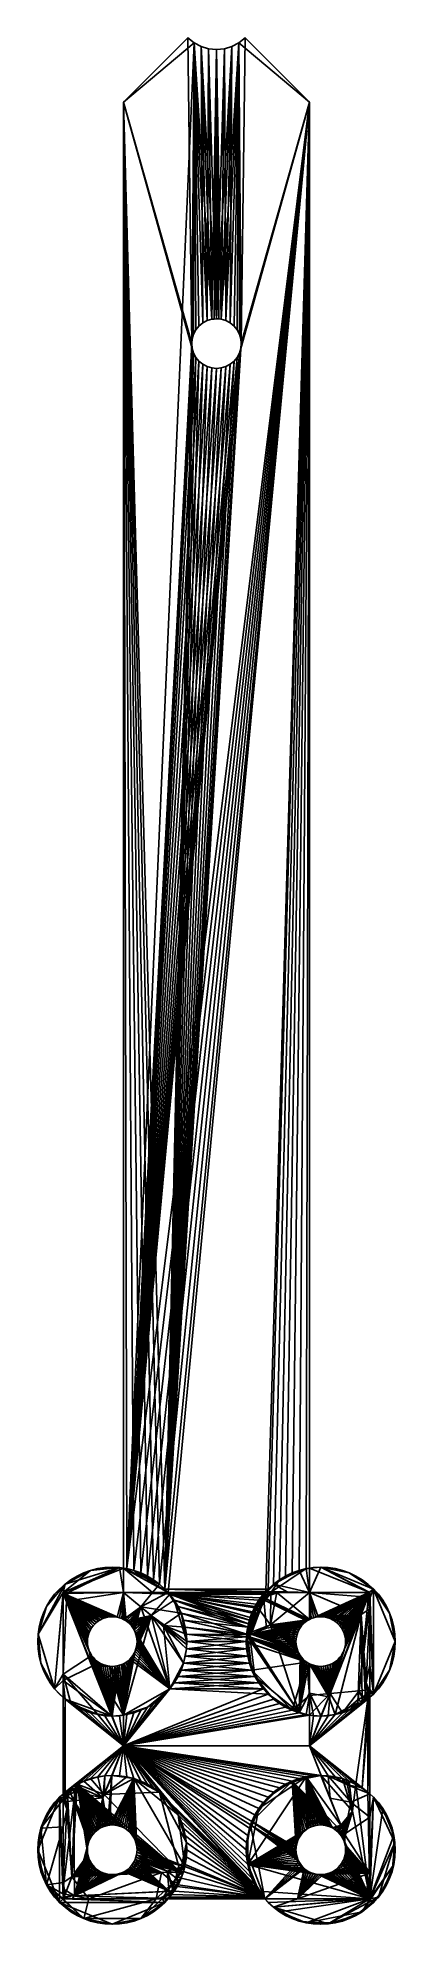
# Model space of a CAD drawing. Extents: x -12 to 12, y -68 to 54.
import ezdxf

# ---------------------------------------------------------------- set-up
doc = ezdxf.new("R2010")
doc.units = 0

msp = doc.modelspace()

# ---------------------------------------------------------------- linework, layer by layer
for points in [[(-6, 50.01, -3), (-1.84, 54.17, -3), (-1.84, 54.17, -3)], [(-6, 50.01, -3), (-1.84, 54.17, -3), (-1.6, 34.44, -3)], [(-1.44, 53.85, 3), (-1.84, 54.17, 3), (-6, 50.01, 3)], [(-6, 50.01, -3), (-6, 50.01, 3), (-1.84, 54.17, 3)], [(-6, 50.01, -3), (-1.84, 54.17, 3), (-1.84, 54.17, -3)], [(-6, 50.01, 3), (-5.78, -44.58, 3), (-1.44, 53.85, 3)], [(-5.78, -44.58, 3), (-1.6, 34.44, 3), (-1.44, 53.85, 3)], [(-1.84, 54.17, -3), (-1.44, 53.85, -3), (-1.6, 34.44, -3)], [(-1.44, 53.85, 3), (-1.84, 54.17, 3), (-1.84, 54.17, 3)], [(-1.84, 54.17, 3), (-1.44, 53.85, 3), (-1.44, 53.85, -3)], [(-1.84, 54.17, 3), (-1.44, 53.85, -3), (-1.84, 54.17, -3)], [(-1.84, 54.17, 3), (-1.84, 54.17, -3), (-1.84, 54.17, -3)], [(-1.84, 54.17, 3), (-1.84, 54.17, -3), (-1.84, 54.17, 3)], [(-1.44, 53.85, -3), (-1.57, 34.75, -3), (-1.6, 34.44, -3)], [(-1.6, 34.44, 3), (-1.57, 34.75, 3), (-1.44, 53.85, 3)], [(-1.44, 53.85, -3), (-1.48, 35.05, -3), (-1.57, 34.75, -3)], [(-1.57, 34.75, 3), (-1.48, 35.05, 3), (-1.44, 53.85, 3)], [(-1.44, 53.85, -3), (-1.33, 35.33, -3), (-1.48, 35.05, -3)], [(-1.48, 35.05, 3), (-1.33, 35.33, 3), (-1.44, 53.85, 3)], [(-1.44, 53.85, -3), (-0.99, 53.6, -3), (-0.31, 36.01, -3)], [(-1.44, 53.85, -3), (-0.31, 36.01, -3), (-0.61, 35.92, -3)], [(-1.44, 53.85, -3), (-0.61, 35.92, -3), (-0.89, 35.77, -3)], [(-1.44, 53.85, -3), (-0.89, 35.77, -3), (-1.13, 35.57, -3)], [(-1.44, 53.85, -3), (-1.13, 35.57, -3), (-1.33, 35.33, -3)], [(-0.89, 35.77, 3), (-0.99, 53.6, 3), (-1.44, 53.85, 3)], [(-1.13, 35.57, 3), (-0.89, 35.77, 3), (-1.44, 53.85, 3)], [(-1.33, 35.33, 3), (-1.13, 35.57, 3), (-1.44, 53.85, 3)], [(-1.44, 53.85, 3), (-0.99, 53.6, 3), (-0.99, 53.6, -3)], [(-1.44, 53.85, 3), (-0.99, 53.6, -3), (-1.44, 53.85, -3)], [(-0.99, 53.6, -3), (-0.51, 53.46, -3), (0, 36.04, -3)], [(-0.99, 53.6, -3), (0, 36.04, -3), (-0.31, 36.01, -3)], [(-0.61, 35.92, 3), (-0.51, 53.46, 3), (-0.99, 53.6, 3)], [(-0.89, 35.77, 3), (-0.61, 35.92, 3), (-0.99, 53.6, 3)], [(-0.99, 53.6, 3), (-0.51, 53.46, 3), (-0.51, 53.46, -3)], [(-0.99, 53.6, 3), (-0.51, 53.46, -3), (-0.99, 53.6, -3)], [(0.99, 53.6, 3), (0.51, 53.46, 3), (0, 36.04, 3)], [(0.99, 53.6, 3), (0, 36.04, 3), (0.31, 36.01, 3)], [(1.44, 53.85, 3), (0.99, 53.6, 3), (0.31, 36.01, 3)], [(1.44, 53.85, 3), (0.31, 36.01, 3), (0.61, 35.92, 3)], [(0.61, 35.92, -3), (0.51, 53.46, -3), (0.99, 53.6, -3)], [(0.51, 53.46, 3), (0.99, 53.6, 3), (0.99, 53.6, -3)], [(0.51, 53.46, 3), (0.99, 53.6, -3), (0.51, 53.46, -3)], [(1.44, 53.85, 3), (0.61, 35.92, 3), (0.89, 35.77, 3)], [(0.89, 35.77, -3), (0.61, 35.92, -3), (0.99, 53.6, -3)], [(0.89, 35.77, -3), (0.99, 53.6, -3), (1.44, 53.85, -3)], [(1.13, 35.57, -3), (0.89, 35.77, -3), (1.44, 53.85, -3)], [(1.44, 53.85, 3), (0.89, 35.77, 3), (1.13, 35.57, 3)], [(0.99, 53.6, 3), (1.44, 53.85, 3), (1.44, 53.85, -3)], [(0.99, 53.6, 3), (1.44, 53.85, -3), (0.99, 53.6, -3)], [(1.33, 35.33, -3), (1.13, 35.57, -3), (1.44, 53.85, -3)], [(1.44, 53.85, 3), (1.13, 35.57, 3), (1.33, 35.33, 3)], [(1.48, 35.05, -3), (1.33, 35.33, -3), (1.44, 53.85, -3)], [(1.44, 53.85, 3), (1.33, 35.33, 3), (1.48, 35.05, 3)], [(1.44, 53.85, -3), (1.84, 54.17, -3), (6, 50.01, -3)], [(1.84, 54.17, 3), (1.84, 54.17, 3), (1.44, 53.85, 3)], [(1.84, 54.17, 3), (1.44, 53.85, 3), (1.6, 34.44, 3)], [(1.44, 53.85, 3), (1.84, 54.17, 3), (1.84, 54.17, -3)], [(1.44, 53.85, 3), (1.84, 54.17, -3), (1.44, 53.85, -3)], [(1.57, 34.75, -3), (1.48, 35.05, -3), (1.44, 53.85, -3)], [(1.6, 34.44, -3), (1.57, 34.75, -3), (1.44, 53.85, -3)], [(6, 50.01, -3), (1.6, 34.44, -3), (1.44, 53.85, -3)], [(1.44, 53.85, 3), (1.48, 35.05, 3), (1.57, 34.75, 3)], [(1.44, 53.85, 3), (1.57, 34.75, 3), (1.6, 34.44, 3)], [(6, 50.01, 3), (1.84, 54.17, 3), (1.6, 34.44, 3)], [(1.84, 54.17, -3), (1.84, 54.17, -3), (6, 50.01, -3)], [(1.84, 54.17, -3), (1.84, 54.17, 3), (1.84, 54.17, 3)], [(1.84, 54.17, -3), (1.84, 54.17, 3), (1.84, 54.17, -3)], [(6, 50.01, -3), (1.84, 54.17, -3), (1.84, 54.17, 3)], [(6, 50.01, -3), (1.84, 54.17, 3), (6, 50.01, 3)], [(-0.61, 35.92, 3), (-0.31, 36.01, 3), (-0.51, 53.46, 3)], [(0, 36.04, -3), (-0.51, 53.46, -3), (0, 53.41, -3)], [(-0.31, 36.01, 3), (0, 53.41, 3), (-0.51, 53.46, 3)], [(-0.51, 53.46, 3), (0, 53.41, 3), (0, 53.41, -3)], [(-0.51, 53.46, 3), (0, 53.41, -3), (-0.51, 53.46, -3)], [(-0.31, 36.01, 3), (-0.16, 36.02, 3), (0, 53.41, 3)], [(0, 36.04, 3), (0, 53.41, 3), (-0.16, 36.02, 3)], [(0.31, 36.01, -3), (0, 53.41, -3), (0.51, 53.46, -3)], [(0, 36.04, 3), (0.51, 53.46, 3), (0, 53.41, 3)], [(0, 53.41, 3), (0.51, 53.46, 3), (0.51, 53.46, -3)], [(0, 53.41, 3), (0.51, 53.46, -3), (0, 53.41, -3)], [(0.31, 36.01, -3), (0.14, 36.03, -3), (0, 53.41, -3)], [(0, 36.04, -3), (0, 53.41, -3), (0.14, 36.03, -3)], [(0.61, 35.92, -3), (0.31, 36.01, -3), (0.51, 53.46, -3)], [(-6, -44.55, -3), (-6, -44.55, 3), (-6, 50.01, 3)], [(-6, -44.55, -3), (-6, 50.01, 3), (-6, 50.01, -3)], [(-5.78, -44.58, -3), (-6, -44.55, -3), (-6, 50.01, -3)], [(-5.32, -44.7, -3), (-5.78, -44.58, -3), (-6, 50.01, -3)], [(-4.88, -44.85, -3), (-5.32, -44.7, -3), (-6, 50.01, -3)], [(-4.45, -45.06, -3), (-4.88, -44.85, -3), (-6, 50.01, -3)], [(-4.05, -45.3, -3), (-4.45, -45.06, -3), (-6, 50.01, -3)], [(-3.67, -45.58, -3), (-4.05, -45.3, -3), (-6, 50.01, -3)], [(-3.32, -45.9, -3), (-3.67, -45.58, -3), (-6, 50.01, -3)], [(-6, 50.01, -3), (-1.6, 34.44, -3), (-1.57, 34.13, -3)], [(-3.32, -45.9, -3), (-6, 50.01, -3), (-1.57, 34.13, -3)], [(-6, 50.01, 3), (-6, -44.55, 3), (-5.78, -44.58, 3)], [(-5.78, -44.58, 3), (-5.32, -44.7, 3), (6, 50.01, 3)], [(-5.78, -44.58, 3), (6, 50.01, 3), (1.57, 34.13, 3)], [(-5.32, -44.7, 3), (-4.88, -44.85, 3), (6, 50.01, 3)], [(-4.88, -44.85, 3), (-4.45, -45.06, 3), (6, 50.01, 3)], [(-4.45, -45.06, 3), (-4.05, -45.3, 3), (6, 50.01, 3)], [(-4.05, -45.3, 3), (-3.67, -45.58, 3), (6, 50.01, 3)], [(-3.67, -45.58, 3), (-3.32, -45.9, 3), (6, 50.01, 3)], [(6, 50.01, -3), (3.32, -45.9, -3), (-3.32, -45.9, -3)], [(6, 50.01, -3), (-3.32, -45.9, -3), (1.6, 34.44, -3)], [(-3.32, -45.9, 3), (-3.11, -46.13, 3), (6, 50.01, 3)], [(-3.11, -46.13, 3), (3.18, -46.06, 3), (6, 50.01, 3)], [(6, 50.01, 3), (1.6, 34.44, 3), (1.57, 34.13, 3)], [(3.18, -46.06, 3), (3.32, -45.9, 3), (6, 50.01, 3)], [(6, 50.01, -3), (3.67, -45.58, -3), (3.32, -45.9, -3)], [(3.32, -45.9, 3), (3.67, -45.58, 3), (6, 50.01, 3)], [(6, 50.01, -3), (4.05, -45.3, -3), (3.67, -45.58, -3)], [(3.67, -45.58, 3), (4.05, -45.3, 3), (6, 50.01, 3)], [(6, 50.01, -3), (4.45, -45.06, -3), (4.05, -45.3, -3)], [(4.05, -45.3, 3), (4.45, -45.06, 3), (6, 50.01, 3)], [(6, 50.01, -3), (4.88, -44.85, -3), (4.45, -45.06, -3)], [(4.45, -45.06, 3), (4.88, -44.85, 3), (6, 50.01, 3)], [(6, 50.01, -3), (5.32, -44.7, -3), (4.88, -44.85, -3)], [(4.88, -44.85, 3), (5.32, -44.7, 3), (6, 50.01, 3)], [(6, 50.01, -3), (5.78, -44.58, -3), (5.32, -44.7, -3)], [(5.32, -44.7, 3), (5.78, -44.58, 3), (6, 50.01, 3)], [(6, 50.01, -3), (6, -44.55, -3), (5.78, -44.58, -3)], [(5.78, -44.58, 3), (6, -44.55, 3), (6, 50.01, 3)], [(6, -44.55, 3), (6, -44.55, -3), (6, 50.01, -3)], [(6, -44.55, 3), (6, 50.01, -3), (6, 50.01, 3)], [(-1.33, 35.33, -3), (-1.33, 35.33, 3), (-1.48, 35.05, 3)], [(-1.33, 35.33, -3), (-1.48, 35.05, 3), (-1.48, 35.05, -3)], [(-1.33, 35.33, 3), (-1.33, 35.33, -3), (-1.13, 35.57, -3)], [(-1.33, 35.33, 3), (-1.13, 35.57, -3), (-1.13, 35.57, 3)], [(-1.13, 35.57, 3), (-1.13, 35.57, -3), (-0.89, 35.77, -3)], [(-1.13, 35.57, 3), (-0.89, 35.77, -3), (-0.89, 35.77, 3)], [(-0.89, 35.77, 3), (-0.89, 35.77, -3), (-0.61, 35.92, -3)], [(-0.89, 35.77, 3), (-0.61, 35.92, -3), (-0.61, 35.92, 3)], [(-0.61, 35.92, 3), (-0.61, 35.92, -3), (-0.31, 36.01, -3)], [(-0.61, 35.92, 3), (-0.31, 36.01, -3), (-0.31, 36.01, 3)], [(-0.31, 36.01, -3), (0, 36.04, -3), (0, 36.04, 3)], [(-0.31, 36.01, -3), (0, 36.04, 3), (-0.16, 36.02, 3)], [(-0.16, 36.02, 3), (-0.31, 36.01, 3), (-0.31, 36.01, -3)], [(0.31, 36.01, 3), (0, 36.04, 3), (0, 36.04, -3)], [(0, 36.04, -3), (0.14, 36.03, -3), (0.31, 36.01, 3)], [(0.14, 36.03, -3), (0.31, 36.01, -3), (0.31, 36.01, 3)], [(0.31, 36.01, 3), (0.31, 36.01, -3), (0.61, 35.92, -3)], [(0.31, 36.01, 3), (0.61, 35.92, -3), (0.61, 35.92, 3)], [(0.89, 35.77, -3), (0.89, 35.77, 3), (0.61, 35.92, 3)], [(0.89, 35.77, -3), (0.61, 35.92, 3), (0.61, 35.92, -3)], [(0.89, 35.77, 3), (0.89, 35.77, -3), (1.13, 35.57, -3)], [(0.89, 35.77, 3), (1.13, 35.57, -3), (1.13, 35.57, 3)], [(1.13, 35.57, 3), (1.13, 35.57, -3), (1.33, 35.33, -3)], [(1.13, 35.57, 3), (1.33, 35.33, -3), (1.33, 35.33, 3)], [(1.33, 35.33, 3), (1.33, 35.33, -3), (1.48, 35.05, -3)], [(1.33, 35.33, 3), (1.48, 35.05, -3), (1.48, 35.05, 3)], [(-5.78, -44.58, 3), (-1.57, 34.13, 3), (-1.6, 34.44, 3)], [(-5.78, -44.58, 3), (1.57, 34.13, 3), (1.48, 33.83, 3)], [(-5.78, -44.58, 3), (-1.48, 33.83, 3), (-1.57, 34.13, 3)], [(-3.32, -45.9, -3), (1.57, 34.13, -3), (1.6, 34.44, -3)], [(-3.32, -45.9, -3), (-1.57, 34.13, -3), (-1.48, 33.83, -3)], [(-3.32, -45.9, -3), (1.48, 33.83, -3), (1.57, 34.13, -3)], [(-1.57, 34.75, -3), (-1.57, 34.75, 3), (-1.6, 34.44, 3)], [(-1.57, 34.75, -3), (-1.6, 34.44, 3), (-1.6, 34.44, -3)], [(-1.6, 34.44, -3), (-1.6, 34.44, 3), (-1.57, 34.13, 3)], [(-1.6, 34.44, -3), (-1.57, 34.13, 3), (-1.57, 34.13, -3)], [(-1.57, 34.75, 3), (-1.57, 34.75, -3), (-1.48, 35.05, -3)], [(-1.57, 34.75, 3), (-1.48, 35.05, -3), (-1.48, 35.05, 3)], [(-1.57, 34.13, -3), (-1.57, 34.13, 3), (-1.48, 33.83, 3)], [(-1.57, 34.13, -3), (-1.48, 33.83, 3), (-1.48, 33.83, -3)], [(1.57, 34.75, 3), (1.48, 35.05, 3), (1.48, 35.05, -3)], [(1.57, 34.75, 3), (1.48, 35.05, -3), (1.57, 34.75, -3)], [(1.48, 33.83, 3), (1.57, 34.13, 3), (1.57, 34.13, -3)], [(1.48, 33.83, 3), (1.57, 34.13, -3), (1.48, 33.83, -3)], [(1.6, 34.44, 3), (1.57, 34.75, 3), (1.57, 34.75, -3)], [(1.6, 34.44, 3), (1.57, 34.75, -3), (1.6, 34.44, -3)], [(1.57, 34.13, 3), (1.6, 34.44, 3), (1.6, 34.44, -3)], [(1.57, 34.13, 3), (1.6, 34.44, -3), (1.57, 34.13, -3)], [(-5.78, -44.58, 3), (1.48, 33.83, 3), (1.33, 33.55, 3)], [(-5.78, -44.58, 3), (-1.33, 33.55, 3), (-1.48, 33.83, 3)], [(-5.78, -44.58, 3), (1.33, 33.55, 3), (1.13, 33.31, 3)], [(-5.78, -44.58, 3), (-1.13, 33.31, 3), (-1.33, 33.55, 3)], [(-5.78, -44.58, 3), (1.13, 33.31, 3), (0.89, 33.11, 3)], [(-5.78, -44.58, 3), (-0.89, 33.11, 3), (-1.13, 33.31, 3)], [(-5.78, -44.58, 3), (0.89, 33.11, 3), (0.61, 32.96, 3)], [(-5.78, -44.58, 3), (-0.61, 32.96, 3), (-0.89, 33.11, 3)], [(-5.78, -44.58, 3), (0.61, 32.96, 3), (0.31, 32.87, 3)], [(-5.78, -44.58, 3), (-0.31, 32.87, 3), (-0.61, 32.96, 3)], [(-5.78, -44.58, 3), (0.31, 32.87, 3), (0, 32.84, 3)], [(-5.78, -44.58, 3), (0, 32.84, 3), (-0.31, 32.87, 3)], [(-3.32, -45.9, -3), (-1.48, 33.83, -3), (-1.33, 33.55, -3)], [(-3.32, -45.9, -3), (1.33, 33.55, -3), (1.48, 33.83, -3)], [(-3.32, -45.9, -3), (-1.33, 33.55, -3), (-1.13, 33.31, -3)], [(-3.32, -45.9, -3), (1.13, 33.31, -3), (1.33, 33.55, -3)], [(-3.32, -45.9, -3), (-1.13, 33.31, -3), (-0.89, 33.11, -3)], [(-3.32, -45.9, -3), (0.89, 33.11, -3), (1.13, 33.31, -3)], [(-3.32, -45.9, -3), (-0.89, 33.11, -3), (-0.61, 32.96, -3)], [(-3.32, -45.9, -3), (0.61, 32.96, -3), (0.89, 33.11, -3)], [(-3.32, -45.9, -3), (-0.61, 32.96, -3), (-0.31, 32.87, -3)], [(-3.32, -45.9, -3), (0.31, 32.87, -3), (0.61, 32.96, -3)], [(-3.32, -45.9, -3), (-0.31, 32.87, -3), (0, 32.84, -3)], [(-3.32, -45.9, -3), (0, 32.84, -3), (0.31, 32.87, -3)], [(-1.33, 33.55, 3), (-1.33, 33.55, -3), (-1.48, 33.83, -3)], [(-1.33, 33.55, 3), (-1.48, 33.83, -3), (-1.48, 33.83, 3)], [(-1.33, 33.55, -3), (-1.33, 33.55, 3), (-1.13, 33.31, 3)], [(-1.33, 33.55, -3), (-1.13, 33.31, 3), (-1.13, 33.31, -3)], [(-0.89, 33.11, 3), (-0.89, 33.11, -3), (-1.13, 33.31, -3)], [(-0.89, 33.11, 3), (-1.13, 33.31, -3), (-1.13, 33.31, 3)], [(-0.61, 32.96, 3), (-0.61, 32.96, -3), (-0.89, 33.11, -3)], [(-0.61, 32.96, 3), (-0.89, 33.11, -3), (-0.89, 33.11, 3)], [(-0.61, 32.96, 3), (-0.31, 32.87, 3), (-0.31, 32.87, -3)], [(-0.61, 32.96, 3), (-0.31, 32.87, -3), (-0.61, 32.96, -3)], [(0, 32.84, 3), (0, 32.84, -3), (-0.31, 32.87, -3)], [(0, 32.84, 3), (-0.31, 32.87, -3), (-0.31, 32.87, 3)], [(0, 32.84, 3), (0.31, 32.87, 3), (0.31, 32.87, -3)], [(0, 32.84, 3), (0.31, 32.87, -3), (0, 32.84, -3)], [(0.31, 32.87, 3), (0.61, 32.96, 3), (0.61, 32.96, -3)], [(0.31, 32.87, 3), (0.61, 32.96, -3), (0.31, 32.87, -3)], [(0.61, 32.96, -3), (0.61, 32.96, 3), (0.89, 33.11, 3)], [(0.61, 32.96, -3), (0.89, 33.11, 3), (0.89, 33.11, -3)], [(0.89, 33.11, 3), (1.13, 33.31, 3), (1.13, 33.31, -3)], [(0.89, 33.11, 3), (1.13, 33.31, -3), (0.89, 33.11, -3)], [(1.33, 33.55, 3), (1.33, 33.55, -3), (1.13, 33.31, -3)], [(1.33, 33.55, 3), (1.13, 33.31, -3), (1.13, 33.31, 3)], [(1.33, 33.55, 3), (1.48, 33.83, 3), (1.48, 33.83, -3)], [(1.33, 33.55, 3), (1.48, 33.83, -3), (1.33, 33.55, -3)], [(-9.88, -46.13, 3), (-9.55, -46.13, 3), (-6.25, -44.51, 3)], [(-9.88, -46.13, 3), (-6.25, -44.51, 3), (-9.76, -45.58, 3)], [(-6.25, -44.51, -3), (-6, -44.55, -3), (-9.88, -46.13, -3)], [(-8.11, -44.7, -3), (-6.25, -44.51, -3), (-9.88, -46.13, -3)], [(-6, -44.55, -3), (-6, -46.13, -3), (-9.88, -46.13, -3)], [(-9.76, -45.58, -3), (-8.11, -44.7, -3), (-9.88, -46.13, -3)], [(-6.25, -44.51, 3), (-8.11, -44.7, 3), (-9.76, -45.58, 3)], [(-8.11, -44.7, 3), (-8.98, -45.06, 3), (-9.76, -45.58, 3)], [(-9.76, -45.58, -3), (-8.98, -45.06, -3), (-8.11, -44.7, -3)], [(-9.55, -46.13, 3), (-6, -46.13, 3), (-6.25, -44.51, 3)], [(-8.11, -44.7, 3), (-8.55, -44.85, 3), (-8.98, -45.06, 3)], [(-8.98, -45.06, -3), (-8.55, -44.85, -3), (-8.11, -44.7, -3)], [(-8.98, -45.06, -3), (-8.98, -45.06, 3), (-8.55, -44.85, 3)], [(-8.98, -45.06, -3), (-8.55, -44.85, 3), (-8.55, -44.85, -3)], [(-8.55, -44.85, -3), (-8.55, -44.85, 3), (-8.11, -44.7, 3)], [(-8.55, -44.85, -3), (-8.11, -44.7, 3), (-8.11, -44.7, -3)], [(-7.19, -44.51, 3), (-7.65, -44.58, 3), (-8.11, -44.7, 3)], [(-6.25, -44.51, 3), (-7.19, -44.51, 3), (-8.11, -44.7, 3)], [(-8.11, -44.7, -3), (-7.65, -44.58, -3), (-7.19, -44.51, -3)], [(-8.11, -44.7, -3), (-7.19, -44.51, -3), (-6.25, -44.51, -3)], [(-8.11, -44.7, -3), (-8.11, -44.7, 3), (-7.65, -44.58, 3)], [(-8.11, -44.7, -3), (-7.65, -44.58, 3), (-7.65, -44.58, -3)], [(-7.65, -44.58, -3), (-7.65, -44.58, 3), (-7.19, -44.51, 3)], [(-7.65, -44.58, -3), (-7.19, -44.51, 3), (-7.19, -44.51, -3)], [(-7.19, -44.51, -3), (-7.19, -44.51, 3), (-6.72, -44.49, 3)], [(-7.19, -44.51, -3), (-6.72, -44.49, 3), (-6.72, -44.49, -3)], [(-6.25, -44.51, 3), (-6.72, -44.49, 3), (-7.19, -44.51, 3)], [(-7.19, -44.51, -3), (-6.72, -44.49, -3), (-6.25, -44.51, -3)], [(-6.72, -44.49, -3), (-6.72, -44.49, 3), (-6.25, -44.51, 3)], [(-6.72, -44.49, -3), (-6.25, -44.51, 3), (-6.25, -44.51, -3)], [(-6.25, -44.51, -3), (-6.25, -44.51, 3), (-6, -44.55, 3)], [(-6.25, -44.51, -3), (-6, -44.55, 3), (-6, -44.55, -3)], [(-6, -46.13, 3), (-6, -44.55, 3), (-6.25, -44.51, 3)], [(-4.12, -46.13, -3), (-6, -46.13, -3), (-6, -44.55, -3)], [(-6, -44.55, -3), (-5.78, -44.58, -3), (-5.32, -44.7, -3)], [(-3.67, -45.58, -3), (-4.12, -46.13, -3), (-6, -44.55, -3)], [(-6, -44.55, -3), (-5.32, -44.7, -3), (-3.67, -45.58, -3)], [(-5.32, -44.7, 3), (-5.78, -44.58, 3), (-6, -44.55, 3)], [(-6, -44.55, 3), (-6, -46.13, 3), (-3.11, -46.13, 3)], [(-5.32, -44.7, 3), (-6, -44.55, 3), (-3.11, -46.13, 3)], [(-5.32, -44.7, -3), (-4.88, -44.85, -3), (-4.45, -45.06, -3)], [(-5.32, -44.7, -3), (-4.45, -45.06, -3), (-3.67, -45.58, -3)], [(-4.45, -45.06, 3), (-4.88, -44.85, 3), (-5.32, -44.7, 3)], [(-3.67, -45.58, 3), (-4.45, -45.06, 3), (-5.32, -44.7, 3)], [(-5.32, -44.7, 3), (-3.11, -46.13, 3), (-3.67, -45.58, 3)], [(3.54, -46.07, 3), (6, -46.13, 3), (5.78, -44.58, 3)], [(5.78, -44.58, 3), (4.05, -45.3, 3), (3.54, -46.07, 3)], [(3.67, -45.58, -3), (4.45, -45.06, -3), (5.32, -44.7, -3)], [(3.67, -45.58, -3), (5.32, -44.7, -3), (6, -46.13, -3)], [(5.78, -44.58, 3), (4.88, -44.85, 3), (4.05, -45.3, 3)], [(4.88, -44.85, 3), (4.45, -45.06, 3), (4.05, -45.3, 3)], [(4.45, -45.06, -3), (4.88, -44.85, -3), (5.32, -44.7, -3)], [(5.78, -44.58, 3), (5.32, -44.7, 3), (4.88, -44.85, 3)], [(5.32, -44.7, -3), (5.78, -44.58, -3), (6, -44.55, -3)], [(5.32, -44.7, -3), (6, -44.55, -3), (6, -46.13, -3)], [(6, -46.13, 3), (6, -44.55, 3), (5.78, -44.58, 3)], [(6.72, -44.49, 3), (6.25, -44.51, 3), (6, -44.55, 3)], [(6.72, -44.49, 3), (6, -44.55, 3), (9.88, -46.13, 3)], [(6, -44.55, -3), (6.25, -44.51, -3), (6.72, -44.49, -3)], [(6, -46.13, -3), (6, -44.55, -3), (6.72, -44.49, -3)], [(9.82, -46.13, -3), (6, -46.13, -3), (6.72, -44.49, -3)], [(6, -44.55, 3), (6.25, -44.51, 3), (6.25, -44.51, -3)], [(6, -44.55, 3), (6.25, -44.51, -3), (6, -44.55, -3)], [(6, -44.55, 3), (6, -46.13, 3), (9.88, -46.13, 3)], [(6.25, -44.51, -3), (6.25, -44.51, 3), (6.72, -44.49, 3)], [(6.25, -44.51, -3), (6.72, -44.49, 3), (6.72, -44.49, -3)], [(6.72, -44.49, -3), (6.72, -44.49, 3), (7.19, -44.51, 3)], [(6.72, -44.49, -3), (7.19, -44.51, 3), (7.19, -44.51, -3)], [(7.65, -44.58, 3), (7.19, -44.51, 3), (6.72, -44.49, 3)], [(8.55, -44.85, 3), (7.65, -44.58, 3), (6.72, -44.49, 3)], [(10.11, -45.9, 3), (8.55, -44.85, 3), (6.72, -44.49, 3)], [(10.11, -45.9, 3), (6.72, -44.49, 3), (9.88, -46.13, 3)], [(6.72, -44.49, -3), (7.19, -44.51, -3), (7.65, -44.58, -3)], [(6.72, -44.49, -3), (7.65, -44.58, -3), (8.55, -44.85, -3)], [(6.72, -44.49, -3), (8.55, -44.85, -3), (10.11, -45.9, -3)], [(9.82, -46.13, -3), (6.72, -44.49, -3), (10.11, -45.9, -3)], [(7.19, -44.51, -3), (7.19, -44.51, 3), (7.65, -44.58, 3)], [(7.19, -44.51, -3), (7.65, -44.58, 3), (7.65, -44.58, -3)], [(7.65, -44.58, -3), (7.65, -44.58, 3), (8.11, -44.7, 3)], [(7.65, -44.58, -3), (8.11, -44.7, 3), (8.11, -44.7, -3)], [(8.55, -44.85, 3), (8.11, -44.7, 3), (7.65, -44.58, 3)], [(7.65, -44.58, -3), (8.11, -44.7, -3), (8.55, -44.85, -3)], [(8.11, -44.7, -3), (8.11, -44.7, 3), (8.55, -44.85, 3)], [(8.11, -44.7, -3), (8.55, -44.85, 3), (8.55, -44.85, -3)], [(8.55, -44.85, -3), (8.55, -44.85, 3), (8.98, -45.06, 3)], [(8.55, -44.85, -3), (8.98, -45.06, 3), (8.98, -45.06, -3)], [(9.38, -45.3, 3), (8.98, -45.06, 3), (8.55, -44.85, 3)], [(10.11, -45.9, 3), (9.38, -45.3, 3), (8.55, -44.85, 3)], [(8.55, -44.85, -3), (8.98, -45.06, -3), (9.38, -45.3, -3)], [(8.55, -44.85, -3), (9.38, -45.3, -3), (10.11, -45.9, -3)], [(-9.76, -45.58, 3), (-10.95, -47.03, 3), (-11.49, -48.82, 3)], [(-11.49, -48.82, 3), (-9.88, -46.13, 3), (-9.76, -45.58, 3)], [(-11.49, -48.82, -3), (-10.95, -47.03, -3), (-9.76, -45.58, -3)], [(-11.49, -48.82, -3), (-9.76, -45.58, -3), (-9.88, -46.13, -3)], [(-11.49, -48.82, 3), (-10.43, -52.33, 3), (-9.88, -46.13, 3)], [(-9.88, -46.13, -3), (-10.43, -52.33, -3), (-11.49, -48.82, -3)], [(-9.76, -45.58, 3), (-10.43, -46.24, 3), (-10.95, -47.03, 3)], [(-10.95, -47.03, -3), (-10.43, -46.24, -3), (-9.76, -45.58, -3)], [(-9.76, -45.58, 3), (-10.11, -45.9, 3), (-10.43, -46.24, 3)], [(-10.43, -46.24, -3), (-10.11, -45.9, -3), (-9.76, -45.58, -3)], [(-10.43, -46.24, -3), (-10.43, -46.24, 3), (-10.11, -45.9, 3)], [(-10.43, -46.24, -3), (-10.11, -45.9, 3), (-10.11, -45.9, -3)], [(-10.43, -52.33, 3), (-9.88, -51.4, 3), (-9.88, -46.13, 3)], [(-9.88, -46.13, -3), (-9.88, -46.19, -3), (-10.43, -52.33, -3)], [(-9.88, -46.19, -3), (-9.88, -51.81, -3), (-10.43, -52.33, -3)], [(-10.11, -45.9, -3), (-10.11, -45.9, 3), (-9.76, -45.58, 3)], [(-10.11, -45.9, -3), (-9.76, -45.58, 3), (-9.76, -45.58, -3)], [(-9.88, -46.13, -3), (-9.86, -46.19, -3), (-9.88, -46.19, -3)], [(-9.86, -46.19, -3), (-9.88, -46.13, -3), (-6, -46.13, -3)], [(-9.66, -46.69, 3), (-9.88, -46.13, 3), (-9.88, -51.4, 3)], [(-9.66, -46.69, 3), (-9.55, -46.13, 3), (-9.88, -46.13, 3)], [(-8.02, -50.87, -3), (-9.88, -51.81, -3), (-9.88, -46.19, -3)], [(-8.02, -50.87, -3), (-9.88, -46.19, -3), (-9.86, -46.19, -3)], [(-9.86, -46.19, -3), (-6, -46.13, -3), (-6.25, -47.76, -3)], [(-9.86, -46.19, -3), (-6.25, -47.76, -3), (-6.41, -47.72, -3)], [(-9.86, -46.19, -3), (-6.41, -47.72, -3), (-6.56, -47.7, -3)], [(-9.86, -46.19, -3), (-6.56, -47.7, -3), (-6.72, -47.69, -3)], [(-9.86, -46.19, -3), (-6.72, -47.69, -3), (-6.87, -47.7, -3)], [(-9.86, -46.19, -3), (-6.87, -47.7, -3), (-7.03, -47.72, -3)], [(-9.86, -46.19, -3), (-7.03, -47.72, -3), (-7.18, -47.76, -3)], [(-9.86, -46.19, -3), (-7.18, -47.76, -3), (-7.33, -47.81, -3)], [(-9.86, -46.19, -3), (-7.33, -47.81, -3), (-7.47, -47.88, -3)], [(-9.86, -46.19, -3), (-7.47, -47.88, -3), (-7.61, -47.96, -3)], [(-9.86, -46.19, -3), (-7.61, -47.96, -3), (-7.73, -48.05, -3)], [(-9.86, -46.19, -3), (-7.73, -48.05, -3), (-7.85, -48.16, -3)], [(-9.86, -46.19, -3), (-7.85, -48.16, -3), (-7.95, -48.27, -3)], [(-9.86, -46.19, -3), (-7.95, -48.27, -3), (-8.05, -48.4, -3)], [(-9.86, -46.19, -3), (-8.05, -48.4, -3), (-8.13, -48.54, -3)], [(-9.86, -46.19, -3), (-8.13, -48.54, -3), (-8.2, -48.68, -3)], [(-8.2, -49.9, -3), (-8.02, -50.87, -3), (-9.86, -46.19, -3)], [(-8.25, -49.75, -3), (-8.2, -49.9, -3), (-9.86, -46.19, -3)], [(-9.86, -46.19, -3), (-8.2, -48.68, -3), (-8.25, -48.83, -3)], [(-9.86, -46.19, -3), (-8.25, -48.83, -3), (-8.29, -48.98, -3)], [(-8.29, -49.6, -3), (-8.25, -49.75, -3), (-9.86, -46.19, -3)], [(-8.31, -49.45, -3), (-8.29, -49.6, -3), (-9.86, -46.19, -3)], [(-9.86, -46.19, -3), (-8.29, -48.98, -3), (-8.31, -49.13, -3)], [(-8.32, -49.29, -3), (-8.31, -49.45, -3), (-9.86, -46.19, -3)], [(-9.86, -46.19, -3), (-8.31, -49.13, -3), (-8.32, -49.29, -3)], [(-8.98, -45.06, 3), (-9.38, -45.3, 3), (-9.76, -45.58, 3)], [(-9.76, -45.58, -3), (-9.38, -45.3, -3), (-8.98, -45.06, -3)], [(-9.76, -45.58, -3), (-9.76, -45.58, 3), (-9.38, -45.3, 3)], [(-9.76, -45.58, -3), (-9.38, -45.3, 3), (-9.38, -45.3, -3)], [(-6, -46.13, 3), (-9.55, -46.13, 3), (-9.66, -46.69, 3)], [(-6.41, -47.72, 3), (-6, -46.13, 3), (-9.66, -46.69, 3)], [(-9.38, -45.3, -3), (-9.38, -45.3, 3), (-8.98, -45.06, 3)], [(-9.38, -45.3, -3), (-8.98, -45.06, 3), (-8.98, -45.06, -3)], [(-6.41, -47.72, 3), (-6.25, -47.76, 3), (-6, -46.13, 3)], [(-6, -46.13, -3), (-6.11, -47.81, -3), (-6.25, -47.76, -3)], [(-6.25, -47.76, 3), (-6.11, -47.81, 3), (-6, -46.13, 3)], [(-6, -46.13, -3), (-6, -47.86, -3), (-6.11, -47.81, -3)], [(-6.11, -47.81, 3), (-6, -47.86, 3), (-6, -46.13, 3)], [(-4.88, -47.05, -3), (-6, -46.13, -3), (-4.12, -46.13, -3)], [(-6, -47.86, -3), (-6, -46.13, -3), (-4.88, -47.05, -3)], [(-3.01, -46.24, 3), (-3.11, -46.13, 3), (-6, -46.13, 3)], [(-6, -46.13, 3), (-6, -47.86, 3), (-5.96, -47.88, 3)], [(-6, -46.13, 3), (-5.96, -47.88, 3), (-5.83, -47.96, 3)], [(-4.2, -47.61, 3), (-3.01, -46.24, 3), (-6, -46.13, 3)], [(-4.2, -47.61, 3), (-6, -46.13, 3), (-5.83, -47.96, 3)], [(-4.88, -47.05, -3), (-4.12, -46.13, -3), (-3.11, -46.13, -3)], [(-4.88, -47.05, -3), (-3.11, -46.13, -3), (-2.28, -47.45, -3)], [(-4.45, -45.06, -3), (-4.05, -45.3, -3), (-3.67, -45.58, -3)], [(-3.67, -45.58, 3), (-4.05, -45.3, 3), (-4.45, -45.06, 3)], [(-3.67, -45.58, -3), (-3.11, -46.13, -3), (-4.12, -46.13, -3)], [(-3.67, -45.58, -3), (-3.32, -45.9, -3), (-3.11, -46.13, -3)], [(-3.11, -46.13, 3), (-3.32, -45.9, 3), (-3.67, -45.58, 3)], [(3.11, -46.13, -3), (-3.11, -46.13, -3), (-3.32, -45.9, -3)], [(3.18, -46.06, -3), (3.11, -46.13, -3), (-3.32, -45.9, -3)], [(3.32, -45.9, -3), (3.18, -46.06, -3), (-3.32, -45.9, -3)], [(-3.11, -46.13, 3), (3.11, -46.13, 3), (3.18, -46.06, 3)], [(-3.01, -46.24, -3), (-3.11, -46.13, -3), (3.11, -46.13, -3)], [(-3.11, -46.13, -3), (-3.01, -46.24, -3), (-2.73, -46.62, -3)], [(-3.11, -46.13, -3), (-2.73, -46.62, -3), (-2.28, -47.45, -3)], [(3.11, -46.13, 3), (-3.11, -46.13, 3), (-3.01, -46.24, 3)], [(-3.01, -46.24, -3), (3.11, -46.13, -3), (3.08, -46.17, -3)], [(3.08, -46.17, 3), (3.11, -46.13, 3), (-3.01, -46.24, 3)], [(-3.01, -46.24, -3), (3.08, -46.17, -3), (3.01, -46.24, -3)], [(3.01, -46.24, 3), (3.08, -46.17, 3), (-3.01, -46.24, 3)], [(2.53, -47.09, 3), (2.76, -47.22, 3), (3.5, -46.13, 3)], [(2.63, -46.86, 3), (2.53, -47.09, 3), (3.5, -46.13, 3)], [(2.89, -46.46, 3), (2.63, -46.86, 3), (3.5, -46.13, 3)], [(3.47, -48.21, 3), (3.5, -46.13, 3), (2.76, -47.22, 3)], [(3.08, -46.17, 3), (3.01, -46.24, 3), (2.85, -46.46, 3)], [(3.08, -46.17, 3), (2.85, -46.46, 3), (2.99, -46.3, 3)], [(3.5, -46.13, 3), (3.19, -46.16, 3), (2.89, -46.46, 3)], [(3.19, -46.16, 3), (3.05, -46.29, 3), (2.89, -46.46, 3)], [(2.99, -46.3, 3), (3.05, -46.29, 3), (3.08, -46.17, 3)], [(3.01, -46.24, -3), (3.08, -46.17, -3), (3.16, -46.16, -3)], [(3.01, -46.3, -3), (3.01, -46.24, -3), (3.16, -46.16, -3)], [(3.03, -46.44, -3), (3.01, -46.3, -3), (3.16, -46.16, -3)], [(3.03, -46.44, -3), (3.16, -46.16, -3), (3.92, -46.15, -3)], [(3.03, -46.44, -3), (3.92, -46.15, -3), (6, -47.86, -3)], [(3.19, -46.16, 3), (3.1, -46.16, 3), (3.05, -46.29, 3)], [(3.05, -46.29, 3), (3.1, -46.16, 3), (3.08, -46.17, 3)], [(3.08, -46.17, -3), (3.11, -46.13, -3), (3.15, -46.13, -3)], [(3.08, -46.17, -3), (3.15, -46.13, -3), (3.16, -46.16, -3)], [(3.11, -46.13, 3), (3.08, -46.17, 3), (3.1, -46.16, 3)], [(3.19, -46.16, 3), (3.11, -46.13, 3), (3.1, -46.16, 3)], [(3.15, -46.13, -3), (3.11, -46.13, -3), (3.18, -46.06, -3)], [(3.29, -46.06, 3), (3.18, -46.06, 3), (3.11, -46.13, 3)], [(3.29, -46.06, 3), (3.11, -46.13, 3), (3.13, -46.13, 3)], [(3.19, -46.16, 3), (3.13, -46.13, 3), (3.11, -46.13, 3)], [(3.13, -46.13, 3), (3.22, -46.13, 3), (3.29, -46.06, 3)], [(3.19, -46.16, 3), (3.22, -46.13, 3), (3.13, -46.13, 3)], [(3.23, -46.13, -3), (3.15, -46.13, -3), (3.18, -46.06, -3)], [(3.16, -46.16, -3), (3.15, -46.13, -3), (3.23, -46.13, -3)], [(3.16, -46.16, -3), (3.23, -46.13, -3), (3.92, -46.15, -3)], [(3.18, -46.06, -3), (3.32, -45.9, -3), (3.67, -45.58, -3)], [(4.56, -46.09, -3), (3.18, -46.06, -3), (3.67, -45.58, -3)], [(3.32, -45.9, 3), (3.18, -46.06, 3), (3.29, -46.06, 3)], [(3.18, -46.06, -3), (4.56, -46.09, -3), (4.2, -46.13, -3)], [(3.18, -46.06, -3), (4.2, -46.13, -3), (3.23, -46.13, -3)], [(3.5, -46.13, 3), (3.22, -46.13, 3), (3.19, -46.16, 3)], [(3.29, -46.06, 3), (3.22, -46.13, 3), (3.5, -46.13, 3)], [(3.92, -46.15, -3), (3.23, -46.13, -3), (4.2, -46.13, -3)], [(4.05, -45.3, 3), (3.32, -45.9, 3), (3.29, -46.06, 3)], [(4.05, -45.3, 3), (3.29, -46.06, 3), (3.54, -46.07, 3)], [(3.29, -46.06, 3), (3.5, -46.13, 3), (3.54, -46.07, 3)], [(4.05, -45.3, 3), (3.67, -45.58, 3), (3.32, -45.9, 3)], [(6, -46.13, 3), (3.89, -46.13, 3), (3.47, -48.21, 3)], [(6, -47.86, 3), (6, -46.13, 3), (3.47, -48.21, 3)], [(3.47, -48.21, 3), (3.89, -46.13, 3), (3.5, -46.13, 3)], [(3.89, -46.13, 3), (3.54, -46.07, 3), (3.5, -46.13, 3)], [(3.89, -46.13, 3), (3.9, -46.07, 3), (3.54, -46.07, 3)], [(3.54, -46.07, 3), (3.9, -46.07, 3), (6, -46.13, 3)], [(3.67, -45.58, -3), (4.05, -45.3, -3), (4.45, -45.06, -3)], [(6, -46.13, -3), (4.56, -46.09, -3), (3.67, -45.58, -3)], [(3.9, -46.07, 3), (3.89, -46.13, 3), (6, -46.13, 3)], [(3.92, -46.15, -3), (4.2, -46.13, -3), (6, -46.13, -3)], [(3.92, -46.15, -3), (6, -46.13, -3), (6, -47.86, -3)], [(6, -46.13, -3), (4.2, -46.13, -3), (4.56, -46.09, -3)], [(6.11, -47.81, -3), (6, -47.86, -3), (6, -46.13, -3)], [(6.25, -47.76, -3), (6.11, -47.81, -3), (6, -46.13, -3)], [(6.25, -47.76, -3), (6, -46.13, -3), (9.82, -46.13, -3)], [(9.76, -46.43, 3), (9.88, -46.13, 3), (6, -46.13, 3)], [(6, -46.13, 3), (6, -47.86, 3), (6.11, -47.81, 3)], [(6, -46.13, 3), (6.11, -47.81, 3), (6.25, -47.76, 3)], [(9.32, -47.55, 3), (9.76, -46.43, 3), (6, -46.13, 3)], [(6, -46.13, 3), (6.25, -47.76, 3), (6.41, -47.72, 3)], [(6, -46.13, 3), (6.41, -47.72, 3), (6.56, -47.7, 3)], [(9.32, -47.55, 3), (6, -46.13, 3), (6.56, -47.7, 3)], [(6.41, -47.72, -3), (6.25, -47.76, -3), (9.82, -46.13, -3)], [(6.56, -47.7, -3), (6.41, -47.72, -3), (9.82, -46.13, -3)], [(6.72, -47.69, -3), (6.56, -47.7, -3), (9.82, -46.13, -3)], [(6.87, -47.7, -3), (6.72, -47.69, -3), (9.82, -46.13, -3)], [(7.03, -47.72, -3), (6.87, -47.7, -3), (9.82, -46.13, -3)], [(7.18, -47.76, -3), (7.03, -47.72, -3), (9.82, -46.13, -3)], [(7.33, -47.81, -3), (7.18, -47.76, -3), (9.82, -46.13, -3)], [(9.82, -46.13, -3), (9.19, -52.46, -3), (7.32, -52.64, -3)], [(9.82, -46.13, -3), (7.32, -52.64, -3), (8.25, -49.75, -3)], [(7.47, -47.88, -3), (7.33, -47.81, -3), (9.82, -46.13, -3)], [(7.61, -47.96, -3), (7.47, -47.88, -3), (9.82, -46.13, -3)], [(7.73, -48.05, -3), (7.61, -47.96, -3), (9.82, -46.13, -3)], [(7.85, -48.16, -3), (7.73, -48.05, -3), (9.82, -46.13, -3)], [(7.95, -48.27, -3), (7.85, -48.16, -3), (9.82, -46.13, -3)], [(8.05, -48.4, -3), (7.95, -48.27, -3), (9.82, -46.13, -3)], [(8.13, -48.54, -3), (8.05, -48.4, -3), (9.82, -46.13, -3)], [(8.2, -48.68, -3), (8.13, -48.54, -3), (9.82, -46.13, -3)], [(8.25, -48.83, -3), (8.2, -48.68, -3), (9.82, -46.13, -3)], [(9.82, -46.13, -3), (8.25, -49.75, -3), (8.29, -49.6, -3)], [(8.29, -48.98, -3), (8.25, -48.83, -3), (9.82, -46.13, -3)], [(9.82, -46.13, -3), (8.29, -49.6, -3), (8.31, -49.45, -3)], [(8.31, -49.13, -3), (8.29, -48.98, -3), (9.82, -46.13, -3)], [(9.82, -46.13, -3), (8.31, -49.45, -3), (8.32, -49.29, -3)], [(8.32, -49.29, -3), (8.31, -49.13, -3), (9.82, -46.13, -3)], [(8.98, -45.06, -3), (8.98, -45.06, 3), (9.38, -45.3, 3)], [(8.98, -45.06, -3), (9.38, -45.3, 3), (9.38, -45.3, -3)], [(9.82, -46.13, -3), (9.88, -46.77, -3), (9.19, -52.46, -3)], [(10.11, -45.9, 3), (9.76, -45.58, 3), (9.38, -45.3, 3)], [(9.38, -45.3, -3), (9.38, -45.3, 3), (9.76, -45.58, 3)], [(9.38, -45.3, -3), (9.76, -45.58, 3), (9.76, -45.58, -3)], [(9.38, -45.3, -3), (9.76, -45.58, -3), (10.11, -45.9, -3)], [(9.76, -45.58, -3), (9.76, -45.58, 3), (10.11, -45.9, 3)], [(9.76, -45.58, -3), (10.11, -45.9, 3), (10.11, -45.9, -3)], [(9.76, -46.43, 3), (9.88, -46.46, 3), (9.88, -46.13, 3)], [(9.88, -46.13, -3), (9.82, -46.13, -3), (10.11, -45.9, -3)], [(9.88, -46.77, -3), (9.82, -46.13, -3), (9.88, -46.13, -3)], [(10.11, -45.9, 3), (9.88, -46.13, 3), (9.88, -46.46, 3)], [(10.11, -52.68, 3), (10.11, -45.9, 3), (9.88, -46.46, 3)], [(10.11, -45.9, -3), (10.11, -52.68, -3), (9.88, -46.13, -3)], [(10.11, -52.68, -3), (9.88, -46.77, -3), (9.88, -46.13, -3)], [(10.11, -45.9, -3), (10.11, -45.9, 3), (10.43, -46.24, 3)], [(10.11, -45.9, -3), (10.43, -46.24, 3), (10.43, -46.24, -3)], [(10.71, -46.62, 3), (10.43, -46.24, 3), (10.11, -45.9, 3)], [(11.15, -47.45, 3), (10.71, -46.62, 3), (10.11, -45.9, 3)], [(11.52, -49.29, 3), (11.15, -47.45, 3), (10.11, -45.9, 3)], [(10.11, -52.68, 3), (11.52, -49.29, 3), (10.11, -45.9, 3)], [(10.11, -45.9, -3), (10.43, -46.24, -3), (10.71, -46.62, -3)], [(10.11, -45.9, -3), (10.71, -46.62, -3), (11.15, -47.45, -3)], [(10.11, -45.9, -3), (11.15, -47.45, -3), (11.52, -49.29, -3)], [(10.11, -45.9, -3), (11.52, -49.29, -3), (10.11, -52.68, -3)], [(-10.95, -47.03, 3), (-11.31, -47.9, 3), (-11.49, -48.82, 3)], [(-11.49, -48.82, -3), (-11.31, -47.9, -3), (-10.95, -47.03, -3)], [(-10.95, -47.03, 3), (-11.15, -47.45, 3), (-11.31, -47.9, 3)], [(-11.31, -47.9, -3), (-11.15, -47.45, -3), (-10.95, -47.03, -3)], [(-11.31, -47.9, -3), (-11.31, -47.9, 3), (-11.15, -47.45, 3)], [(-11.31, -47.9, -3), (-11.15, -47.45, 3), (-11.15, -47.45, -3)], [(-11.15, -47.45, -3), (-11.15, -47.45, 3), (-10.95, -47.03, 3)], [(-11.15, -47.45, -3), (-10.95, -47.03, 3), (-10.95, -47.03, -3)], [(-10.43, -46.24, 3), (-10.71, -46.62, 3), (-10.95, -47.03, 3)], [(-10.95, -47.03, -3), (-10.71, -46.62, -3), (-10.43, -46.24, -3)], [(-10.95, -47.03, -3), (-10.95, -47.03, 3), (-10.71, -46.62, 3)], [(-10.95, -47.03, -3), (-10.71, -46.62, 3), (-10.71, -46.62, -3)], [(-10.71, -46.62, -3), (-10.71, -46.62, 3), (-10.43, -46.24, 3)], [(-10.71, -46.62, -3), (-10.43, -46.24, 3), (-10.43, -46.24, -3)], [(-9.66, -46.69, 3), (-9.88, -51.4, 3), (-8.24, -50.31, 3)], [(-9.66, -46.69, 3), (-8.24, -50.31, 3), (-6.72, -54.09, 3)], [(-6.56, -47.7, 3), (-6.41, -47.72, 3), (-9.66, -46.69, 3)], [(-6.72, -47.69, 3), (-6.56, -47.7, 3), (-9.66, -46.69, 3)], [(-6.87, -47.7, 3), (-6.72, -47.69, 3), (-9.66, -46.69, 3)], [(-7.03, -47.72, 3), (-6.87, -47.7, 3), (-9.66, -46.69, 3)], [(-7.18, -47.76, 3), (-7.03, -47.72, 3), (-9.66, -46.69, 3)], [(-7.33, -47.81, 3), (-7.18, -47.76, 3), (-9.66, -46.69, 3)], [(-7.47, -47.88, 3), (-7.33, -47.81, 3), (-9.66, -46.69, 3)], [(-7.61, -47.96, 3), (-7.47, -47.88, 3), (-9.66, -46.69, 3)], [(-7.73, -48.05, 3), (-7.61, -47.96, 3), (-9.66, -46.69, 3)], [(-7.85, -48.16, 3), (-7.73, -48.05, 3), (-9.66, -46.69, 3)], [(-7.95, -48.27, 3), (-7.85, -48.16, 3), (-9.66, -46.69, 3)], [(-8.05, -48.4, 3), (-7.95, -48.27, 3), (-9.66, -46.69, 3)], [(-8.13, -48.54, 3), (-8.05, -48.4, 3), (-9.66, -46.69, 3)], [(-8.2, -48.68, 3), (-8.13, -48.54, 3), (-9.66, -46.69, 3)], [(-8.25, -48.83, 3), (-8.2, -48.68, 3), (-9.66, -46.69, 3)], [(-8.29, -48.98, 3), (-8.25, -48.83, 3), (-9.66, -46.69, 3)], [(-8.31, -49.13, 3), (-8.29, -48.98, 3), (-9.66, -46.69, 3)], [(-9.66, -46.69, 3), (-6.72, -54.09, 3), (-8.2, -49.9, 3)], [(-9.66, -46.69, 3), (-8.2, -49.9, 3), (-8.25, -49.75, 3)], [(-8.32, -49.29, 3), (-8.31, -49.13, 3), (-9.66, -46.69, 3)], [(-8.31, -49.45, 3), (-8.32, -49.29, 3), (-9.66, -46.69, 3)], [(-9.66, -46.69, 3), (-8.25, -49.75, 3), (-8.29, -49.6, 3)], [(-9.66, -46.69, 3), (-8.29, -49.6, 3), (-8.31, -49.45, 3)], [(-5.96, -47.88, -3), (-6, -47.86, -3), (-4.88, -47.05, -3)], [(-5.83, -47.96, -3), (-5.96, -47.88, -3), (-4.88, -47.05, -3)], [(-5.7, -48.05, -3), (-5.83, -47.96, -3), (-4.88, -47.05, -3)], [(-5.59, -48.16, -3), (-5.7, -48.05, -3), (-4.88, -47.05, -3)], [(-5.48, -48.27, -3), (-5.59, -48.16, -3), (-4.88, -47.05, -3)], [(-5.39, -48.4, -3), (-5.48, -48.27, -3), (-4.88, -47.05, -3)], [(-5.31, -48.54, -3), (-5.39, -48.4, -3), (-4.88, -47.05, -3)], [(-5.31, -48.54, -3), (-4.88, -47.05, -3), (-3.01, -52.33, -3)], [(-4.88, -47.05, -3), (-2.28, -47.45, -3), (-3.41, -48.26, -3)], [(-4.88, -47.05, -3), (-3.41, -48.26, -3), (-3.01, -52.33, -3)], [(-4.2, -47.61, 3), (-2.73, -46.62, 3), (-3.01, -46.24, 3)], [(-2.73, -46.62, 3), (-4.2, -47.61, 3), (-1.92, -49.29, 3)], [(-2.28, -47.45, -3), (-2.01, -48.35, -3), (-3.41, -48.26, -3)], [(2.12, -47.9, -3), (-2.73, -46.62, -3), (-3.01, -46.24, -3)], [(2.12, -47.9, -3), (2.12, -47.9, -3), (-3.01, -46.24, -3)], [(2.18, -47.74, -3), (2.12, -47.9, -3), (-3.01, -46.24, -3)], [(2.28, -47.45, -3), (2.18, -47.74, -3), (-3.01, -46.24, -3)], [(-3.01, -46.24, -3), (3.01, -46.24, -3), (2.85, -46.46, -3)], [(-3.01, -46.24, -3), (2.85, -46.46, -3), (2.73, -46.62, -3)], [(2.32, -47.37, -3), (2.28, -47.45, -3), (-3.01, -46.24, -3)], [(2.44, -47.12, -3), (2.32, -47.37, -3), (-3.01, -46.24, -3)], [(-3.01, -46.24, -3), (2.73, -46.62, -3), (2.58, -46.87, -3)], [(2.48, -47.03, -3), (2.44, -47.12, -3), (-3.01, -46.24, -3)], [(-3.01, -46.24, -3), (2.58, -46.87, -3), (2.48, -47.03, -3)], [(-3.01, -46.24, 3), (-2.73, -46.62, 3), (2.06, -48.14, 3)], [(-3.01, -46.24, 3), (2.06, -48.14, 3), (2.12, -47.9, 3)], [(-3.01, -46.24, 3), (2.12, -47.9, 3), (2.12, -47.9, 3)], [(-3.01, -46.24, 3), (2.12, -47.9, 3), (2.18, -47.74, 3)], [(2.73, -46.62, 3), (3.01, -46.24, 3), (-3.01, -46.24, 3)], [(2.48, -47.03, 3), (2.73, -46.62, 3), (-3.01, -46.24, 3)], [(-3.01, -46.24, 3), (2.18, -47.74, 3), (2.28, -47.45, 3)], [(-3.01, -46.24, 3), (2.28, -47.45, 3), (2.32, -47.37, 3)], [(2.44, -47.12, 3), (2.48, -47.03, 3), (-3.01, -46.24, 3)], [(2.32, -47.37, 3), (2.44, -47.12, 3), (-3.01, -46.24, 3)], [(2.06, -48.14, -3), (-2.48, -47.03, -3), (-2.73, -46.62, -3)], [(2.12, -47.9, -3), (2.06, -48.14, -3), (-2.73, -46.62, -3)], [(-2.73, -46.62, -3), (-2.48, -47.03, -3), (-2.28, -47.45, -3)], [(-2.73, -46.62, 3), (-2.48, -47.03, 3), (2.01, -48.35, 3)], [(-2.73, -46.62, 3), (2.01, -48.35, 3), (2.06, -48.14, 3)], [(-2.28, -47.45, 3), (-2.48, -47.03, 3), (-2.73, -46.62, 3)], [(-1.92, -49.29, 3), (-2.28, -47.45, 3), (-2.73, -46.62, 3)], [(2.01, -48.35, -3), (-2.28, -47.45, -3), (-2.48, -47.03, -3)], [(2.06, -48.14, -3), (2.01, -48.35, -3), (-2.48, -47.03, -3)], [(-2.48, -47.03, 3), (-2.28, -47.45, 3), (2.01, -48.37, 3)], [(-2.48, -47.03, 3), (2.01, -48.37, 3), (2.01, -48.35, 3)], [(2.01, -48.37, -3), (-2.12, -47.9, -3), (-2.28, -47.45, -3)], [(2.01, -48.35, -3), (2.01, -48.37, -3), (-2.28, -47.45, -3)], [(-2.28, -47.45, -3), (-2.12, -47.9, -3), (-2.01, -48.35, -3)], [(-2.28, -47.45, 3), (-2.12, -47.9, 3), (1.94, -48.82, 3)], [(-2.28, -47.45, 3), (1.94, -48.82, 3), (2.01, -48.37, 3)], [(-2.01, -48.35, 3), (-2.12, -47.9, 3), (-2.28, -47.45, 3)], [(-1.92, -49.29, 3), (-2.01, -48.35, 3), (-2.28, -47.45, 3)], [(2.04, -48.52, 3), (2.07, -48.64, 3), (2.76, -47.22, 3)], [(2.04, -48.52, 3), (2.76, -47.22, 3), (2.51, -47.6, 3)], [(2.07, -48.64, 3), (2.09, -48.74, 3), (2.76, -47.22, 3)], [(2.09, -48.74, 3), (3.47, -48.21, 3), (2.76, -47.22, 3)], [(2.28, -47.45, -3), (2.22, -47.64, -3), (2.18, -47.74, -3)], [(2.18, -47.74, 3), (2.22, -47.64, 3), (2.28, -47.45, 3)], [(2.22, -47.64, -3), (2.28, -47.45, -3), (2.42, -47.34, -3)], [(2.27, -47.62, -3), (2.22, -47.64, -3), (2.42, -47.34, -3)], [(2.32, -47.37, 3), (2.28, -47.45, 3), (2.22, -47.64, 3)], [(2.32, -47.37, 3), (2.22, -47.64, 3), (2.32, -47.6, 3)], [(3.04, -46.6, -3), (3.22, -48.42, -3), (2.23, -48.81, -3)], [(3.04, -46.6, -3), (2.23, -48.81, -3), (2.7, -47.24, -3)], [(2.48, -47.03, -3), (2.56, -47.08, -3), (2.23, -48.81, -3)], [(2.42, -47.34, -3), (2.48, -47.03, -3), (2.23, -48.81, -3)], [(2.56, -47.08, -3), (2.7, -47.24, -3), (2.23, -48.81, -3)], [(2.27, -47.62, -3), (2.42, -47.34, -3), (2.23, -48.81, -3)], [(2.28, -47.45, -3), (2.32, -47.37, -3), (2.42, -47.34, -3)], [(2.44, -47.12, -3), (2.42, -47.34, -3), (2.32, -47.37, -3)], [(2.76, -47.22, 3), (2.44, -47.12, 3), (2.32, -47.37, 3)], [(2.76, -47.22, 3), (2.32, -47.37, 3), (2.43, -47.34, 3)], [(2.59, -47.49, 3), (2.43, -47.34, 3), (2.32, -47.37, 3)], [(2.32, -47.37, 3), (2.32, -47.6, 3), (2.59, -47.49, 3)], [(2.42, -47.34, -3), (2.45, -47.11, -3), (2.48, -47.03, -3)], [(2.44, -47.12, -3), (2.45, -47.11, -3), (2.42, -47.34, -3)], [(2.76, -47.22, 3), (2.43, -47.34, 3), (2.59, -47.49, 3)], [(2.45, -47.11, -3), (2.44, -47.12, -3), (2.48, -47.03, -3)], [(2.48, -47.03, 3), (2.44, -47.12, 3), (2.53, -47.09, 3)], [(2.76, -47.22, 3), (2.53, -47.09, 3), (2.44, -47.12, 3)], [(2.48, -47.03, 3), (2.58, -46.87, 3), (2.73, -46.62, 3)], [(2.63, -46.86, 3), (2.58, -46.87, 3), (2.48, -47.03, 3)], [(2.63, -46.86, 3), (2.48, -47.03, 3), (2.53, -47.09, 3)], [(2.56, -47.08, -3), (2.48, -47.03, -3), (2.58, -46.87, -3)], [(2.76, -47.22, 3), (2.59, -47.49, 3), (2.51, -47.6, 3)], [(2.56, -47.08, -3), (2.58, -46.87, -3), (2.77, -47.02, -3)], [(2.7, -47.24, -3), (2.56, -47.08, -3), (2.77, -47.02, -3)], [(2.73, -46.62, -3), (2.71, -46.65, -3), (2.58, -46.87, -3)], [(2.73, -46.62, 3), (2.58, -46.87, 3), (2.71, -46.65, 3)], [(2.68, -46.85, -3), (2.58, -46.87, -3), (2.71, -46.65, -3)], [(2.58, -46.87, 3), (2.63, -46.86, 3), (2.71, -46.65, 3)], [(2.58, -46.87, -3), (2.68, -46.85, -3), (2.77, -47.02, -3)], [(2.89, -46.46, 3), (2.71, -46.65, 3), (2.63, -46.86, 3)], [(2.71, -46.65, 3), (2.71, -46.65, 3), (2.63, -46.86, 3)], [(2.68, -46.85, -3), (2.71, -46.65, -3), (2.83, -46.82, -3)], [(2.83, -46.82, -3), (2.77, -47.02, -3), (2.68, -46.85, -3)], [(2.77, -47.02, -3), (3.04, -46.6, -3), (2.7, -47.24, -3)], [(2.71, -46.65, -3), (2.73, -46.62, -3), (3.03, -46.44, -3)], [(3.04, -46.6, -3), (2.71, -46.65, -3), (3.03, -46.44, -3)], [(2.85, -46.46, 3), (2.73, -46.62, 3), (2.71, -46.65, 3)], [(2.89, -46.46, 3), (2.85, -46.46, 3), (2.71, -46.65, 3)], [(3.04, -46.6, -3), (2.8, -46.64, -3), (2.71, -46.65, -3)], [(2.71, -46.65, 3), (2.71, -46.65, 3), (2.73, -46.62, 3)], [(2.71, -46.65, -3), (2.8, -46.64, -3), (2.83, -46.82, -3)], [(2.73, -46.62, 3), (2.85, -46.46, 3), (3.01, -46.24, 3)], [(2.73, -46.62, -3), (2.85, -46.46, -3), (3.03, -46.44, -3)], [(2.77, -47.02, -3), (2.83, -46.82, -3), (3.04, -46.6, -3)], [(2.83, -46.82, -3), (2.8, -46.64, -3), (3.04, -46.6, -3)], [(3.01, -46.24, -3), (2.97, -46.3, -3), (2.85, -46.46, -3)], [(3.03, -46.44, -3), (2.85, -46.46, -3), (2.97, -46.3, -3)], [(2.85, -46.46, 3), (2.89, -46.46, 3), (2.99, -46.3, 3)], [(3.05, -46.29, 3), (2.99, -46.3, 3), (2.89, -46.46, 3)], [(3.01, -46.3, -3), (2.97, -46.3, -3), (3.01, -46.24, -3)], [(3.03, -46.44, -3), (2.97, -46.3, -3), (3.01, -46.3, -3)], [(3.03, -46.44, -3), (6, -47.86, -3), (5.96, -47.88, -3)], [(3.04, -46.6, -3), (3.03, -46.44, -3), (5.96, -47.88, -3)], [(3.04, -46.6, -3), (5.96, -47.88, -3), (5.83, -47.96, -3)], [(3.22, -48.42, -3), (3.04, -46.6, -3), (5.83, -47.96, -3)], [(9.88, -46.77, -3), (9.88, -52.39, -3), (9.19, -52.46, -3)], [(9.76, -46.43, 3), (9.32, -47.55, 3), (9.88, -47.18, 3)], [(9.65, -51.94, 3), (9.88, -47.18, 3), (9.32, -47.55, 3)], [(9.65, -51.94, 3), (9.88, -50.79, 3), (9.88, -47.18, 3)], [(9.76, -46.43, 3), (9.88, -47.18, 3), (9.88, -46.46, 3)], [(9.88, -46.46, 3), (9.88, -47.18, 3), (10.11, -52.68, 3)], [(10.11, -52.68, -3), (9.88, -52.39, -3), (9.88, -46.77, -3)], [(9.88, -47.18, 3), (9.88, -50.79, 3), (10.11, -52.68, 3)], [(10.43, -46.24, -3), (10.43, -46.24, 3), (10.71, -46.62, 3)], [(10.43, -46.24, -3), (10.71, -46.62, 3), (10.71, -46.62, -3)], [(10.71, -46.62, -3), (10.71, -46.62, 3), (10.95, -47.03, 3)], [(10.71, -46.62, -3), (10.95, -47.03, 3), (10.95, -47.03, -3)], [(11.15, -47.45, 3), (10.95, -47.03, 3), (10.71, -46.62, 3)], [(10.71, -46.62, -3), (10.95, -47.03, -3), (11.15, -47.45, -3)], [(10.95, -47.03, -3), (10.95, -47.03, 3), (11.15, -47.45, 3)], [(10.95, -47.03, -3), (11.15, -47.45, 3), (11.15, -47.45, -3)], [(11.15, -47.45, -3), (11.15, -47.45, 3), (11.31, -47.9, 3)], [(11.15, -47.45, -3), (11.31, -47.9, 3), (11.31, -47.9, -3)], [(11.43, -48.35, 3), (11.31, -47.9, 3), (11.15, -47.45, 3)], [(11.52, -49.29, 3), (11.43, -48.35, 3), (11.15, -47.45, 3)], [(11.15, -47.45, -3), (11.31, -47.9, -3), (11.43, -48.35, -3)], [(11.15, -47.45, -3), (11.43, -48.35, -3), (11.52, -49.29, -3)], [(-11.31, -47.9, 3), (-11.43, -48.35, 3), (-11.49, -48.82, 3)], [(-11.49, -48.82, -3), (-11.43, -48.35, -3), (-11.31, -47.9, -3)], [(-11.49, -48.82, -3), (-11.49, -48.82, 3), (-11.43, -48.35, 3)], [(-11.49, -48.82, -3), (-11.43, -48.35, 3), (-11.43, -48.35, -3)], [(-11.43, -48.35, -3), (-11.43, -48.35, 3), (-11.31, -47.9, 3)], [(-11.43, -48.35, -3), (-11.31, -47.9, 3), (-11.31, -47.9, -3)], [(-8.2, -48.68, -3), (-8.2, -48.68, 3), (-8.25, -48.83, 3)], [(-8.2, -48.68, -3), (-8.25, -48.83, 3), (-8.25, -48.83, -3)], [(-8.13, -48.54, -3), (-8.13, -48.54, 3), (-8.2, -48.68, 3)], [(-8.13, -48.54, -3), (-8.2, -48.68, 3), (-8.2, -48.68, -3)], [(-8.05, -48.4, -3), (-8.05, -48.4, 3), (-8.13, -48.54, 3)], [(-8.05, -48.4, -3), (-8.13, -48.54, 3), (-8.13, -48.54, -3)], [(-7.95, -48.27, -3), (-7.95, -48.27, 3), (-8.05, -48.4, 3)], [(-7.95, -48.27, -3), (-8.05, -48.4, 3), (-8.05, -48.4, -3)], [(-7.85, -48.16, -3), (-7.85, -48.16, 3), (-7.95, -48.27, 3)], [(-7.85, -48.16, -3), (-7.95, -48.27, 3), (-7.95, -48.27, -3)], [(-7.73, -48.05, -3), (-7.73, -48.05, 3), (-7.85, -48.16, 3)], [(-7.73, -48.05, -3), (-7.85, -48.16, 3), (-7.85, -48.16, -3)], [(-7.61, -47.96, -3), (-7.61, -47.96, 3), (-7.73, -48.05, 3)], [(-7.61, -47.96, -3), (-7.73, -48.05, 3), (-7.73, -48.05, -3)], [(-7.47, -47.88, -3), (-7.47, -47.88, 3), (-7.61, -47.96, 3)], [(-7.47, -47.88, -3), (-7.61, -47.96, 3), (-7.61, -47.96, -3)], [(-7.33, -47.81, -3), (-7.33, -47.81, 3), (-7.47, -47.88, 3)], [(-7.33, -47.81, -3), (-7.47, -47.88, 3), (-7.47, -47.88, -3)], [(-7.18, -47.76, -3), (-7.18, -47.76, 3), (-7.33, -47.81, 3)], [(-7.18, -47.76, -3), (-7.33, -47.81, 3), (-7.33, -47.81, -3)], [(-7.03, -47.72, -3), (-7.03, -47.72, 3), (-7.18, -47.76, 3)], [(-7.03, -47.72, -3), (-7.18, -47.76, 3), (-7.18, -47.76, -3)], [(-6.87, -47.7, -3), (-6.87, -47.7, 3), (-7.03, -47.72, 3)], [(-6.87, -47.7, -3), (-7.03, -47.72, 3), (-7.03, -47.72, -3)], [(-6.72, -47.69, -3), (-6.72, -47.69, 3), (-6.87, -47.7, 3)], [(-6.72, -47.69, -3), (-6.87, -47.7, 3), (-6.87, -47.7, -3)], [(-6.56, -47.7, -3), (-6.56, -47.7, 3), (-6.72, -47.69, 3)], [(-6.56, -47.7, -3), (-6.72, -47.69, 3), (-6.72, -47.69, -3)], [(-6.41, -47.72, -3), (-6.41, -47.72, 3), (-6.56, -47.7, 3)], [(-6.41, -47.72, -3), (-6.56, -47.7, 3), (-6.56, -47.7, -3)], [(-6.25, -47.76, -3), (-6.25, -47.76, 3), (-6.41, -47.72, 3)], [(-6.25, -47.76, -3), (-6.41, -47.72, 3), (-6.41, -47.72, -3)], [(-6.11, -47.81, -3), (-6.11, -47.81, 3), (-6.25, -47.76, 3)], [(-6.11, -47.81, -3), (-6.25, -47.76, 3), (-6.25, -47.76, -3)], [(-6, -47.86, 3), (-6.11, -47.81, 3), (-6.11, -47.81, -3)], [(-6, -47.86, 3), (-6.11, -47.81, -3), (-6, -47.86, -3)], [(-6, -54.03, 3), (-3.01, -52.33, 3), (-4.2, -47.61, 3)], [(-5.24, -49.9, 3), (-6, -54.03, 3), (-4.2, -47.61, 3)], [(-6, -47.86, -3), (-5.96, -47.88, -3), (-5.96, -47.88, 3)], [(-6, -47.86, 3), (-6, -47.86, -3), (-5.96, -47.88, 3)], [(-5.83, -47.96, -3), (-5.83, -47.96, 3), (-5.96, -47.88, 3)], [(-5.83, -47.96, -3), (-5.96, -47.88, 3), (-5.96, -47.88, -3)], [(-4.2, -47.61, 3), (-5.83, -47.96, 3), (-5.7, -48.05, 3)], [(-5.7, -48.05, -3), (-5.7, -48.05, 3), (-5.83, -47.96, 3)], [(-5.7, -48.05, -3), (-5.83, -47.96, 3), (-5.83, -47.96, -3)], [(-4.2, -47.61, 3), (-5.7, -48.05, 3), (-5.59, -48.16, 3)], [(-5.7, -48.05, 3), (-5.7, -48.05, -3), (-5.59, -48.16, -3)], [(-5.7, -48.05, 3), (-5.59, -48.16, -3), (-5.59, -48.16, 3)], [(-4.2, -47.61, 3), (-5.59, -48.16, 3), (-5.48, -48.27, 3)], [(-5.48, -48.27, 3), (-5.59, -48.16, 3), (-5.59, -48.16, -3)], [(-5.48, -48.27, 3), (-5.59, -48.16, -3), (-5.48, -48.27, -3)], [(-4.2, -47.61, 3), (-5.48, -48.27, 3), (-5.39, -48.4, 3)], [(-5.39, -48.4, 3), (-5.48, -48.27, 3), (-5.48, -48.27, -3)], [(-5.39, -48.4, 3), (-5.48, -48.27, -3), (-5.39, -48.4, -3)], [(-4.2, -47.61, 3), (-5.39, -48.4, 3), (-5.31, -48.54, 3)], [(-5.31, -48.54, 3), (-5.39, -48.4, 3), (-5.39, -48.4, -3)], [(-5.31, -48.54, 3), (-5.39, -48.4, -3), (-5.31, -48.54, -3)], [(-4.2, -47.61, 3), (-5.31, -48.54, 3), (-5.24, -48.68, 3)], [(-5.24, -48.68, -3), (-5.31, -48.54, -3), (-3.01, -52.33, -3)], [(-5.24, -48.68, 3), (-5.31, -48.54, 3), (-5.31, -48.54, -3)], [(-5.24, -48.68, 3), (-5.31, -48.54, -3), (-5.24, -48.68, -3)], [(-4.2, -47.61, 3), (-5.24, -48.68, 3), (-5.19, -48.83, 3)], [(-5.19, -49.75, 3), (-5.24, -49.9, 3), (-4.2, -47.61, 3)], [(-5.19, -48.83, -3), (-5.24, -48.68, -3), (-3.01, -52.33, -3)], [(-5.19, -48.83, 3), (-5.24, -48.68, 3), (-5.24, -48.68, -3)], [(-5.19, -48.83, 3), (-5.24, -48.68, -3), (-5.19, -48.83, -3)], [(-4.2, -47.61, 3), (-5.19, -48.83, 3), (-5.15, -48.98, 3)], [(-5.15, -49.6, 3), (-5.19, -49.75, 3), (-4.2, -47.61, 3)], [(-4.2, -47.61, 3), (-5.15, -48.98, 3), (-5.13, -49.13, 3)], [(-5.13, -49.45, 3), (-5.15, -49.6, 3), (-4.2, -47.61, 3)], [(-4.2, -47.61, 3), (-5.13, -49.13, 3), (-5.12, -49.29, 3)], [(-4.2, -47.61, 3), (-5.12, -49.29, 3), (-5.13, -49.45, 3)], [(-4.2, -47.61, 3), (-1.93, -49.48, 3), (-1.92, -49.29, 3)], [(-1.94, -49.76, 3), (-1.93, -49.48, 3), (-4.2, -47.61, 3)], [(-2.12, -50.68, 3), (-1.94, -49.76, 3), (-4.2, -47.61, 3)], [(-3.01, -52.33, 3), (-2.12, -50.68, 3), (-4.2, -47.61, 3)], [(-2.01, -48.35, -3), (-1.94, -48.82, -3), (-3.41, -48.26, -3)], [(-3.41, -48.26, -3), (-1.93, -49.48, -3), (-1.94, -49.76, -3)], [(-3.41, -48.26, -3), (-1.94, -49.76, -3), (-2.12, -50.68, -3)], [(-3.41, -48.26, -3), (-2.12, -50.68, -3), (-3.01, -52.33, -3)], [(-1.94, -48.82, -3), (-1.93, -49.48, -3), (-3.41, -48.26, -3)], [(1.94, -48.82, -3), (-2.01, -48.35, -3), (-2.12, -47.9, -3)], [(2.01, -48.37, -3), (1.94, -48.82, -3), (-2.12, -47.9, -3)], [(-2.12, -47.9, 3), (-2.01, -48.35, 3), (1.94, -48.84, 3)], [(-2.12, -47.9, 3), (1.94, -48.84, 3), (1.94, -48.82, 3)], [(1.94, -48.84, -3), (-1.94, -48.82, -3), (-2.01, -48.35, -3)], [(1.94, -48.82, -3), (1.94, -48.84, -3), (-2.01, -48.35, -3)], [(-2.01, -48.35, 3), (-1.94, -48.82, 3), (1.93, -48.99, 3)], [(-2.01, -48.35, 3), (1.93, -48.99, 3), (1.94, -48.84, 3)], [(-1.92, -49.29, 3), (-1.94, -48.82, 3), (-2.01, -48.35, 3)], [(2.01, -48.37, -3), (1.98, -48.55, -3), (1.94, -48.82, -3)], [(1.94, -48.82, 3), (1.98, -48.55, 3), (2.01, -48.37, 3)], [(1.94, -48.84, -3), (1.94, -48.82, -3), (1.98, -48.55, -3)], [(1.94, -48.84, -3), (1.98, -48.55, -3), (1.96, -48.71, -3)], [(1.94, -48.82, 3), (1.96, -48.71, 3), (1.98, -48.55, 3)], [(2.06, -48.5, -3), (2.05, -48.65, -3), (1.96, -48.71, -3)], [(1.98, -48.55, -3), (2.06, -48.5, -3), (1.96, -48.71, -3)], [(2.07, -48.64, 3), (1.98, -48.55, 3), (1.96, -48.71, 3)], [(2.07, -48.64, 3), (1.96, -48.71, 3), (2.09, -48.74, 3)], [(2.04, -48.77, -3), (1.96, -48.71, -3), (2.05, -48.65, -3)], [(1.98, -48.55, -3), (2.01, -48.37, -3), (2.08, -48.32, -3)], [(2.06, -48.5, -3), (1.98, -48.55, -3), (2.08, -48.32, -3)], [(2.01, -48.37, 3), (1.98, -48.55, 3), (2.04, -48.52, 3)], [(2.07, -48.64, 3), (2.04, -48.52, 3), (1.98, -48.55, 3)], [(2.01, -48.36, 3), (2.04, -48.52, 3), (2.51, -47.6, 3)], [(2.51, -47.6, 3), (2.4, -47.78, 3), (2.01, -48.36, 3)], [(2.4, -47.78, 3), (2.2, -48.07, 3), (2.01, -48.36, 3)], [(2.2, -48.07, 3), (2.06, -48.14, 3), (2.01, -48.36, 3)], [(2.1, -48.12, -3), (2.08, -48.32, -3), (2.01, -48.37, -3)], [(2.01, -48.37, -3), (2.06, -48.14, -3), (2.1, -48.12, -3)], [(2.01, -48.37, -3), (2.01, -48.35, -3), (2.06, -48.14, -3)], [(2.06, -48.14, 3), (2.01, -48.35, 3), (2.01, -48.36, 3)], [(2.01, -48.36, 3), (2.01, -48.35, 3), (2.01, -48.37, 3)], [(2.01, -48.36, 3), (2.01, -48.37, 3), (2.04, -48.52, 3)], [(2.04, -48.77, -3), (2.05, -48.65, -3), (2.23, -48.81, -3)], [(2.05, -48.65, -3), (2.06, -48.5, -3), (2.23, -48.81, -3)], [(2.06, -48.14, -3), (2.12, -47.9, -3), (2.12, -47.9, -3)], [(2.1, -48.12, -3), (2.06, -48.14, -3), (2.12, -47.9, -3)], [(2.2, -48.07, 3), (2.12, -47.9, 3), (2.06, -48.14, 3)], [(2.06, -48.5, -3), (2.08, -48.32, -3), (2.23, -48.81, -3)], [(2.08, -48.32, -3), (2.1, -48.12, -3), (2.23, -48.81, -3)], [(2.09, -48.74, 3), (2.12, -48.89, 3), (3.47, -48.21, 3)], [(2.1, -48.12, -3), (2.12, -47.9, -3), (2.23, -48.81, -3)], [(2.12, -47.9, -3), (2.18, -47.74, -3), (2.21, -47.73, -3)], [(2.12, -47.9, -3), (2.21, -47.73, -3), (2.23, -48.81, -3)], [(2.18, -47.74, 3), (2.12, -47.9, 3), (2.12, -47.9, 3)], [(2.18, -47.74, 3), (2.12, -47.9, 3), (2.21, -47.86, 3)], [(2.2, -48.07, 3), (2.21, -47.86, 3), (2.12, -47.9, 3)], [(2.12, -47.9, -3), (2.12, -47.9, -3), (2.23, -48.81, -3)], [(2.12, -47.9, -3), (2.12, -47.9, -3), (2.12, -47.9, -3)], [(3.47, -48.21, 3), (2.12, -48.89, 3), (5.32, -53.88, 3)], [(2.51, -47.6, 3), (2.22, -47.64, 3), (2.18, -47.74, 3)], [(2.51, -47.6, 3), (2.18, -47.74, 3), (2.28, -47.7, 3)], [(2.22, -47.64, -3), (2.21, -47.73, -3), (2.18, -47.74, -3)], [(2.4, -47.78, 3), (2.28, -47.7, 3), (2.18, -47.74, 3)], [(2.21, -47.86, 3), (2.4, -47.78, 3), (2.18, -47.74, 3)], [(2.4, -47.78, 3), (2.21, -47.86, 3), (2.2, -48.07, 3)], [(2.21, -47.73, -3), (2.27, -47.62, -3), (2.23, -48.81, -3)], [(2.22, -47.64, -3), (2.27, -47.62, -3), (2.21, -47.73, -3)], [(2.51, -47.6, 3), (2.32, -47.6, 3), (2.22, -47.64, 3)], [(2.23, -48.81, -3), (3.22, -48.42, -3), (5.7, -48.05, -3)], [(2.23, -48.81, -3), (5.7, -48.05, -3), (5.59, -48.16, -3)], [(2.23, -48.81, -3), (5.59, -48.16, -3), (5.48, -48.27, -3)], [(2.23, -48.81, -3), (5.48, -48.27, -3), (5.39, -48.4, -3)], [(2.23, -48.81, -3), (5.39, -48.4, -3), (5.31, -48.54, -3)], [(2.23, -48.81, -3), (5.31, -48.54, -3), (5.24, -48.68, -3)], [(2.23, -48.81, -3), (5.24, -48.68, -3), (5.19, -48.83, -3)], [(2.51, -47.6, 3), (2.28, -47.7, 3), (2.4, -47.78, 3)], [(2.32, -47.6, 3), (2.51, -47.6, 3), (2.59, -47.49, 3)], [(3.22, -48.42, -3), (5.83, -47.96, -3), (5.7, -48.05, -3)], [(5.96, -47.88, 3), (6, -47.86, 3), (3.47, -48.21, 3)], [(5.83, -47.96, 3), (5.96, -47.88, 3), (3.47, -48.21, 3)], [(5.7, -48.05, 3), (5.83, -47.96, 3), (3.47, -48.21, 3)], [(5.59, -48.16, 3), (5.7, -48.05, 3), (3.47, -48.21, 3)], [(5.48, -48.27, 3), (5.59, -48.16, 3), (3.47, -48.21, 3)], [(3.47, -48.21, 3), (5.32, -53.88, 3), (5.39, -50.18, 3)], [(3.47, -48.21, 3), (5.39, -50.18, 3), (5.31, -50.04, 3)], [(3.47, -48.21, 3), (5.31, -50.04, 3), (5.24, -49.9, 3)], [(3.47, -48.21, 3), (5.24, -49.9, 3), (5.19, -49.75, 3)], [(3.47, -48.21, 3), (5.19, -49.75, 3), (5.15, -49.6, 3)], [(3.47, -48.21, 3), (5.15, -49.6, 3), (5.13, -49.45, 3)], [(5.39, -48.4, 3), (5.48, -48.27, 3), (3.47, -48.21, 3)], [(5.31, -48.54, 3), (5.39, -48.4, 3), (3.47, -48.21, 3)], [(3.47, -48.21, 3), (5.13, -49.45, 3), (5.12, -49.29, 3)], [(3.47, -48.21, 3), (5.12, -49.29, 3), (5.13, -49.13, 3)], [(5.24, -48.68, 3), (5.31, -48.54, 3), (3.47, -48.21, 3)], [(5.19, -48.83, 3), (5.24, -48.68, 3), (3.47, -48.21, 3)], [(3.47, -48.21, 3), (5.13, -49.13, 3), (5.15, -48.98, 3)], [(5.15, -48.98, 3), (5.19, -48.83, 3), (3.47, -48.21, 3)], [(5.24, -48.68, -3), (5.24, -48.68, 3), (5.19, -48.83, 3)], [(5.24, -48.68, -3), (5.19, -48.83, 3), (5.19, -48.83, -3)], [(5.31, -48.54, -3), (5.31, -48.54, 3), (5.24, -48.68, 3)], [(5.31, -48.54, -3), (5.24, -48.68, 3), (5.24, -48.68, -3)], [(5.39, -48.4, -3), (5.39, -48.4, 3), (5.31, -48.54, 3)], [(5.39, -48.4, -3), (5.31, -48.54, 3), (5.31, -48.54, -3)], [(5.48, -48.27, -3), (5.48, -48.27, 3), (5.39, -48.4, 3)], [(5.48, -48.27, -3), (5.39, -48.4, 3), (5.39, -48.4, -3)], [(5.59, -48.16, -3), (5.59, -48.16, 3), (5.48, -48.27, 3)], [(5.59, -48.16, -3), (5.48, -48.27, 3), (5.48, -48.27, -3)], [(5.7, -48.05, -3), (5.7, -48.05, 3), (5.59, -48.16, 3)], [(5.7, -48.05, -3), (5.59, -48.16, 3), (5.59, -48.16, -3)], [(5.83, -47.96, -3), (5.83, -47.96, 3), (5.7, -48.05, 3)], [(5.83, -47.96, -3), (5.7, -48.05, 3), (5.7, -48.05, -3)], [(5.96, -47.88, -3), (5.96, -47.88, 3), (5.83, -47.96, 3)], [(5.96, -47.88, -3), (5.83, -47.96, 3), (5.83, -47.96, -3)], [(6, -47.86, 3), (5.96, -47.88, 3), (5.96, -47.88, -3)], [(6, -47.86, 3), (5.96, -47.88, -3), (6, -47.86, -3)], [(6, -47.86, -3), (6.11, -47.81, -3), (6.11, -47.81, 3)], [(6, -47.86, 3), (6, -47.86, -3), (6.11, -47.81, 3)], [(6.25, -47.76, -3), (6.25, -47.76, 3), (6.11, -47.81, 3)], [(6.25, -47.76, -3), (6.11, -47.81, 3), (6.11, -47.81, -3)], [(6.41, -47.72, -3), (6.41, -47.72, 3), (6.25, -47.76, 3)], [(6.41, -47.72, -3), (6.25, -47.76, 3), (6.25, -47.76, -3)], [(6.56, -47.7, -3), (6.56, -47.7, 3), (6.41, -47.72, 3)], [(6.56, -47.7, -3), (6.41, -47.72, 3), (6.41, -47.72, -3)], [(9.32, -47.55, 3), (6.56, -47.7, 3), (6.72, -47.69, 3)], [(6.72, -47.69, -3), (6.72, -47.69, 3), (6.56, -47.7, 3)], [(6.72, -47.69, -3), (6.56, -47.7, 3), (6.56, -47.7, -3)], [(9.32, -47.55, 3), (6.72, -47.69, 3), (6.87, -47.7, 3)], [(6.87, -47.7, -3), (6.87, -47.7, 3), (6.72, -47.69, 3)], [(6.87, -47.7, -3), (6.72, -47.69, 3), (6.72, -47.69, -3)], [(9.32, -47.55, 3), (6.87, -47.7, 3), (7.03, -47.72, 3)], [(7.03, -47.72, -3), (7.03, -47.72, 3), (6.87, -47.7, 3)], [(7.03, -47.72, -3), (6.87, -47.7, 3), (6.87, -47.7, -3)], [(9.32, -47.55, 3), (7.03, -47.72, 3), (7.18, -47.76, 3)], [(7.18, -47.76, -3), (7.18, -47.76, 3), (7.03, -47.72, 3)], [(7.18, -47.76, -3), (7.03, -47.72, 3), (7.03, -47.72, -3)], [(9.32, -47.55, 3), (7.18, -47.76, 3), (7.33, -47.81, 3)], [(7.33, -47.81, -3), (7.33, -47.81, 3), (7.18, -47.76, 3)], [(7.33, -47.81, -3), (7.18, -47.76, 3), (7.18, -47.76, -3)], [(7.24, -52.85, 3), (7.65, -54, 3), (9.32, -47.55, 3)], [(9.32, -47.55, 3), (8.25, -49.75, 3), (7.24, -52.85, 3)], [(9.32, -47.55, 3), (7.33, -47.81, 3), (7.47, -47.88, 3)], [(7.47, -47.88, -3), (7.47, -47.88, 3), (7.33, -47.81, 3)], [(7.47, -47.88, -3), (7.33, -47.81, 3), (7.33, -47.81, -3)], [(9.32, -47.55, 3), (7.47, -47.88, 3), (7.61, -47.96, 3)], [(7.61, -47.96, -3), (7.61, -47.96, 3), (7.47, -47.88, 3)], [(7.61, -47.96, -3), (7.47, -47.88, 3), (7.47, -47.88, -3)], [(9.32, -47.55, 3), (7.61, -47.96, 3), (7.73, -48.05, 3)], [(7.73, -48.05, -3), (7.73, -48.05, 3), (7.61, -47.96, 3)], [(7.73, -48.05, -3), (7.61, -47.96, 3), (7.61, -47.96, -3)], [(7.65, -54, 3), (9.11, -53.23, 3), (9.32, -47.55, 3)], [(9.32, -47.55, 3), (7.73, -48.05, 3), (7.85, -48.16, 3)], [(7.73, -48.05, 3), (7.73, -48.05, -3), (7.85, -48.16, -3)], [(7.73, -48.05, 3), (7.85, -48.16, -3), (7.85, -48.16, 3)], [(9.32, -47.55, 3), (7.85, -48.16, 3), (7.95, -48.27, 3)], [(7.95, -48.27, 3), (7.85, -48.16, 3), (7.85, -48.16, -3)], [(7.95, -48.27, 3), (7.85, -48.16, -3), (7.95, -48.27, -3)], [(9.32, -47.55, 3), (7.95, -48.27, 3), (8.05, -48.4, 3)], [(8.05, -48.4, 3), (7.95, -48.27, 3), (7.95, -48.27, -3)], [(8.05, -48.4, 3), (7.95, -48.27, -3), (8.05, -48.4, -3)], [(9.32, -47.55, 3), (8.05, -48.4, 3), (8.13, -48.54, 3)], [(8.13, -48.54, 3), (8.05, -48.4, 3), (8.05, -48.4, -3)], [(8.13, -48.54, 3), (8.05, -48.4, -3), (8.13, -48.54, -3)], [(9.32, -47.55, 3), (8.13, -48.54, 3), (8.2, -48.68, 3)], [(8.2, -48.68, 3), (8.13, -48.54, 3), (8.13, -48.54, -3)], [(8.2, -48.68, 3), (8.13, -48.54, -3), (8.2, -48.68, -3)], [(9.32, -47.55, 3), (8.2, -48.68, 3), (8.25, -48.83, 3)], [(8.25, -48.83, 3), (8.2, -48.68, 3), (8.2, -48.68, -3)], [(8.25, -48.83, 3), (8.2, -48.68, -3), (8.25, -48.83, -3)], [(9.32, -47.55, 3), (8.25, -48.83, 3), (8.29, -48.98, 3)], [(9.32, -47.55, 3), (8.29, -49.6, 3), (8.25, -49.75, 3)], [(9.32, -47.55, 3), (8.29, -48.98, 3), (8.31, -49.13, 3)], [(9.32, -47.55, 3), (8.31, -49.45, 3), (8.29, -49.6, 3)], [(9.32, -47.55, 3), (8.31, -49.13, 3), (8.32, -49.29, 3)], [(9.32, -47.55, 3), (8.32, -49.29, 3), (8.31, -49.45, 3)], [(9.11, -53.23, 3), (9.38, -53.28, 3), (9.32, -47.55, 3)], [(9.61, -52.94, 3), (9.65, -51.94, 3), (9.32, -47.55, 3)], [(9.38, -53.28, 3), (9.61, -52.94, 3), (9.32, -47.55, 3)], [(11.31, -47.9, -3), (11.31, -47.9, 3), (11.43, -48.35, 3)], [(11.31, -47.9, -3), (11.43, -48.35, 3), (11.43, -48.35, -3)], [(11.43, -48.35, -3), (11.43, -48.35, 3), (11.49, -48.82, 3)], [(11.43, -48.35, -3), (11.49, -48.82, 3), (11.49, -48.82, -3)], [(11.52, -49.29, 3), (11.49, -48.82, 3), (11.43, -48.35, 3)], [(11.43, -48.35, -3), (11.49, -48.82, -3), (11.52, -49.29, -3)], [(-11.52, -49.29, -3), (-11.52, -49.29, 3), (-11.49, -48.82, 3)], [(-11.52, -49.29, -3), (-11.49, -48.82, 3), (-11.49, -48.82, -3)], [(-11.49, -48.82, 3), (-11.52, -49.29, 3), (-11.49, -49.76, 3)], [(-11.49, -49.76, -3), (-11.52, -49.29, -3), (-11.49, -48.82, -3)], [(-11.49, -49.76, -3), (-11.49, -49.76, 3), (-11.52, -49.29, 3)], [(-11.49, -49.76, -3), (-11.52, -49.29, 3), (-11.52, -49.29, -3)], [(-11.49, -48.82, 3), (-11.49, -49.76, 3), (-11.31, -50.68, 3)], [(-11.49, -48.82, 3), (-11.31, -50.68, 3), (-10.43, -52.33, 3)], [(-11.31, -50.68, -3), (-11.49, -49.76, -3), (-11.49, -48.82, -3)], [(-10.43, -52.33, -3), (-11.31, -50.68, -3), (-11.49, -48.82, -3)], [(-11.43, -50.23, -3), (-11.43, -50.23, 3), (-11.49, -49.76, 3)], [(-11.43, -50.23, -3), (-11.49, -49.76, 3), (-11.49, -49.76, -3)], [(-11.49, -49.76, 3), (-11.43, -50.23, 3), (-11.31, -50.68, 3)], [(-11.31, -50.68, -3), (-11.43, -50.23, -3), (-11.49, -49.76, -3)], [(-8.31, -49.13, -3), (-8.31, -49.13, 3), (-8.32, -49.29, 3)], [(-8.31, -49.13, -3), (-8.32, -49.29, 3), (-8.32, -49.29, -3)], [(-8.32, -49.29, -3), (-8.32, -49.29, 3), (-8.31, -49.45, 3)], [(-8.32, -49.29, -3), (-8.31, -49.45, 3), (-8.31, -49.45, -3)], [(-8.29, -48.98, -3), (-8.29, -48.98, 3), (-8.31, -49.13, 3)], [(-8.29, -48.98, -3), (-8.31, -49.13, 3), (-8.31, -49.13, -3)], [(-8.31, -49.45, -3), (-8.31, -49.45, 3), (-8.29, -49.6, 3)], [(-8.31, -49.45, -3), (-8.29, -49.6, 3), (-8.29, -49.6, -3)], [(-8.25, -48.83, -3), (-8.25, -48.83, 3), (-8.29, -48.98, 3)], [(-8.25, -48.83, -3), (-8.29, -48.98, 3), (-8.29, -48.98, -3)], [(-8.29, -49.6, -3), (-8.29, -49.6, 3), (-8.25, -49.75, 3)], [(-8.29, -49.6, -3), (-8.25, -49.75, 3), (-8.25, -49.75, -3)], [(-8.25, -49.75, -3), (-8.25, -49.75, 3), (-8.2, -49.9, 3)], [(-8.25, -49.75, -3), (-8.2, -49.9, 3), (-8.2, -49.9, -3)], [(-3.01, -52.33, -3), (-5.24, -49.9, -3), (-5.19, -49.75, -3)], [(-5.24, -49.9, 3), (-5.19, -49.75, 3), (-5.19, -49.75, -3)], [(-5.24, -49.9, 3), (-5.19, -49.75, -3), (-5.24, -49.9, -3)], [(-5.15, -48.98, -3), (-5.19, -48.83, -3), (-3.01, -52.33, -3)], [(-5.15, -48.98, 3), (-5.19, -48.83, 3), (-5.19, -48.83, -3)], [(-5.15, -48.98, 3), (-5.19, -48.83, -3), (-5.15, -48.98, -3)], [(-3.01, -52.33, -3), (-5.19, -49.75, -3), (-5.15, -49.6, -3)], [(-5.19, -49.75, 3), (-5.15, -49.6, 3), (-5.15, -49.6, -3)], [(-5.19, -49.75, 3), (-5.15, -49.6, -3), (-5.19, -49.75, -3)], [(-5.13, -49.13, -3), (-5.15, -48.98, -3), (-3.01, -52.33, -3)], [(-5.13, -49.13, 3), (-5.15, -48.98, 3), (-5.15, -48.98, -3)], [(-5.13, -49.13, 3), (-5.15, -48.98, -3), (-5.13, -49.13, -3)], [(-3.01, -52.33, -3), (-5.15, -49.6, -3), (-5.13, -49.45, -3)], [(-5.15, -49.6, 3), (-5.13, -49.45, 3), (-5.13, -49.45, -3)], [(-5.15, -49.6, 3), (-5.13, -49.45, -3), (-5.15, -49.6, -3)], [(-3.01, -52.33, -3), (-5.12, -49.29, -3), (-5.13, -49.13, -3)], [(-5.12, -49.29, 3), (-5.13, -49.13, 3), (-5.13, -49.13, -3)], [(-5.12, -49.29, 3), (-5.13, -49.13, -3), (-5.12, -49.29, -3)], [(-3.01, -52.33, -3), (-5.13, -49.45, -3), (-5.12, -49.29, -3)], [(-5.13, -49.45, 3), (-5.12, -49.29, 3), (-5.12, -49.29, -3)], [(-5.13, -49.45, 3), (-5.12, -49.29, -3), (-5.13, -49.45, -3)], [(-1.94, -49.76, -3), (-2.01, -50.23, -3), (-2.12, -50.68, -3)], [(-2.12, -50.68, 3), (-2.01, -50.23, 3), (-1.94, -49.76, 3)], [(1.94, -49.76, -3), (2.01, -50.23, -3), (-2.01, -50.23, -3)], [(1.94, -49.76, -3), (-2.01, -50.23, -3), (-1.94, -49.76, -3)], [(-1.94, -49.76, 3), (-2.01, -50.23, 3), (2.01, -50.23, 3)], [(1.93, -48.99, -3), (-1.92, -49.29, -3), (-1.94, -48.82, -3)], [(1.94, -48.84, -3), (1.93, -48.99, -3), (-1.94, -48.82, -3)], [(-1.94, -48.82, -3), (-1.92, -49.29, -3), (-1.93, -49.48, -3)], [(-1.94, -48.82, 3), (-1.92, -49.29, 3), (1.92, -49.29, 3)], [(-1.94, -48.82, 3), (1.92, -49.29, 3), (1.93, -48.99, 3)], [(-1.94, -49.76, -3), (-1.93, -49.48, -3), (-1.92, -49.29, -3)], [(1.92, -49.29, -3), (1.94, -49.76, -3), (-1.94, -49.76, -3)], [(1.92, -49.29, -3), (-1.94, -49.76, -3), (-1.92, -49.29, -3)], [(-1.92, -49.29, 3), (-1.93, -49.48, 3), (-1.94, -49.76, 3)], [(-1.92, -49.29, 3), (-1.94, -49.76, 3), (1.94, -49.76, 3)], [(-1.94, -49.76, 3), (2.01, -50.23, 3), (1.94, -49.76, 3)], [(1.93, -48.99, -3), (1.92, -49.29, -3), (-1.92, -49.29, -3)], [(-1.92, -49.29, 3), (1.94, -49.76, 3), (1.92, -49.29, 3)], [(1.93, -48.99, -3), (1.93, -49.02, -3), (1.92, -49.29, -3)], [(1.92, -49.29, 3), (1.93, -49.02, 3), (1.93, -48.99, 3)], [(1.92, -49.29, -3), (1.93, -49.02, -3), (1.94, -49.01, -3)], [(1.93, -49.48, -3), (1.92, -49.29, -3), (1.94, -49.01, -3)], [(1.94, -49.01, 3), (1.93, -49.02, 3), (1.92, -49.29, 3)], [(1.94, -49.01, 3), (1.92, -49.29, 3), (1.93, -49.48, 3)], [(1.92, -49.29, -3), (1.93, -49.48, -3), (1.94, -49.76, -3)], [(1.94, -49.76, 3), (1.93, -49.48, 3), (1.92, -49.29, 3)], [(1.94, -48.84, -3), (1.94, -48.93, -3), (1.93, -48.99, -3)], [(1.93, -48.99, 3), (1.94, -48.93, 3), (1.94, -48.84, 3)], [(1.93, -48.99, -3), (1.94, -48.93, -3), (1.94, -48.98, -3)], [(1.94, -48.93, 3), (1.93, -48.99, 3), (1.95, -48.98, 3)], [(1.93, -49.48, 3), (2.19, -49.26, 3), (2.01, -48.97, 3)], [(2.01, -48.97, 3), (1.94, -49.01, 3), (1.93, -49.48, 3)], [(1.94, -49.01, -3), (1.93, -48.99, -3), (1.94, -48.98, -3)], [(1.95, -48.98, 3), (1.93, -48.99, 3), (1.93, -49.02, 3)], [(1.95, -48.98, 3), (1.93, -49.02, 3), (1.94, -49.01, 3)], [(1.93, -48.99, -3), (1.94, -49.01, -3), (1.93, -49.02, -3)], [(2.06, -49.37, -3), (1.93, -49.48, -3), (1.94, -49.01, -3)], [(2.19, -49.26, 3), (1.93, -49.48, 3), (1.94, -49.76, 3)], [(1.93, -49.48, -3), (2.06, -49.37, -3), (1.94, -49.76, -3)], [(1.96, -48.71, -3), (2.02, -48.96, -3), (1.94, -48.84, -3)], [(1.96, -48.71, 3), (1.94, -48.82, 3), (2.09, -48.74, 3)], [(2.12, -48.89, 3), (2.09, -48.74, 3), (1.94, -48.84, 3)], [(1.94, -48.82, 3), (1.94, -48.84, 3), (2.09, -48.74, 3)], [(1.94, -48.84, -3), (1.94, -48.84, -3), (1.94, -48.82, -3)], [(1.94, -48.92, -3), (1.94, -48.93, -3), (1.94, -48.84, -3)], [(1.94, -48.92, -3), (1.94, -48.84, -3), (1.94, -48.84, -3)], [(2.02, -48.96, -3), (1.94, -48.92, -3), (1.94, -48.84, -3)], [(1.94, -48.84, 3), (1.94, -48.93, 3), (2.01, -48.88, 3)], [(2.12, -48.89, 3), (1.94, -48.84, 3), (2.01, -48.88, 3)], [(2.01, -48.97, 3), (2.01, -48.88, 3), (1.94, -48.93, 3)], [(1.94, -48.93, -3), (1.94, -48.92, -3), (1.94, -48.98, -3)], [(2.02, -48.96, -3), (1.94, -48.98, -3), (1.94, -48.92, -3)], [(2.01, -48.97, 3), (1.94, -48.93, 3), (1.95, -48.98, 3)], [(1.94, -48.98, -3), (2.02, -48.96, -3), (5.31, -50.04, -3)], [(2.01, -48.97, 3), (1.95, -48.98, 3), (1.94, -49.01, 3)], [(1.94, -48.98, -3), (5.31, -50.04, -3), (5.39, -50.18, -3)], [(1.94, -48.98, -3), (5.39, -50.18, -3), (5.48, -50.3, -3)], [(1.94, -48.98, -3), (5.48, -50.3, -3), (5.59, -50.42, -3)], [(1.94, -49.01, -3), (1.94, -48.98, -3), (5.59, -50.42, -3)], [(1.94, -49.01, -3), (5.59, -50.42, -3), (5.7, -50.53, -3)], [(1.94, -49.01, -3), (5.7, -50.53, -3), (5.83, -50.62, -3)], [(2.06, -49.37, -3), (1.94, -49.01, -3), (5.83, -50.62, -3)], [(2.19, -49.26, 3), (1.94, -49.76, 3), (2.48, -51.55, 3)], [(2.01, -50.23, -3), (1.94, -49.76, -3), (2.06, -49.37, -3)], [(1.94, -49.76, 3), (2.01, -50.23, 3), (2.12, -50.68, 3)], [(1.94, -49.76, 3), (2.12, -50.68, 3), (2.48, -51.55, 3)], [(1.96, -48.71, -3), (2.04, -48.77, -3), (2.02, -48.96, -3)], [(2.01, -48.88, 3), (2.01, -48.97, 3), (2.19, -49.26, 3)], [(2.01, -48.88, 3), (2.19, -49.26, 3), (5.32, -53.88, 3)], [(2.12, -48.89, 3), (2.01, -48.88, 3), (5.32, -53.88, 3)], [(2.28, -51.13, -3), (2.01, -50.23, -3), (2.06, -49.37, -3)], [(2.02, -48.96, -3), (2.04, -48.77, -3), (2.23, -48.81, -3)], [(2.02, -48.96, -3), (2.23, -48.81, -3), (5.24, -49.9, -3)], [(2.02, -48.96, -3), (5.24, -49.9, -3), (5.31, -50.04, -3)], [(2.28, -51.13, -3), (2.06, -49.37, -3), (5.83, -50.62, -3)], [(2.19, -49.26, 3), (2.48, -51.55, 3), (5.32, -53.88, 3)], [(2.23, -48.81, -3), (5.19, -48.83, -3), (5.15, -48.98, -3)], [(2.23, -48.81, -3), (5.15, -48.98, -3), (5.13, -49.13, -3)], [(2.23, -48.81, -3), (5.13, -49.13, -3), (5.12, -49.29, -3)], [(2.23, -48.81, -3), (5.12, -49.29, -3), (5.13, -49.45, -3)], [(2.23, -48.81, -3), (5.13, -49.45, -3), (5.15, -49.6, -3)], [(2.23, -48.81, -3), (5.15, -49.6, -3), (5.19, -49.75, -3)], [(2.23, -48.81, -3), (5.19, -49.75, -3), (5.24, -49.9, -3)], [(5.13, -49.13, -3), (5.13, -49.13, 3), (5.12, -49.29, 3)], [(5.13, -49.13, -3), (5.12, -49.29, 3), (5.12, -49.29, -3)], [(5.12, -49.29, -3), (5.12, -49.29, 3), (5.13, -49.45, 3)], [(5.12, -49.29, -3), (5.13, -49.45, 3), (5.13, -49.45, -3)], [(5.15, -48.98, -3), (5.15, -48.98, 3), (5.13, -49.13, 3)], [(5.15, -48.98, -3), (5.13, -49.13, 3), (5.13, -49.13, -3)], [(5.13, -49.45, -3), (5.13, -49.45, 3), (5.15, -49.6, 3)], [(5.13, -49.45, -3), (5.15, -49.6, 3), (5.15, -49.6, -3)], [(5.19, -48.83, -3), (5.19, -48.83, 3), (5.15, -48.98, 3)], [(5.19, -48.83, -3), (5.15, -48.98, 3), (5.15, -48.98, -3)], [(5.15, -49.6, -3), (5.15, -49.6, 3), (5.19, -49.75, 3)], [(5.15, -49.6, -3), (5.19, -49.75, 3), (5.19, -49.75, -3)], [(5.19, -49.75, -3), (5.19, -49.75, 3), (5.24, -49.9, 3)], [(5.19, -49.75, -3), (5.24, -49.9, 3), (5.24, -49.9, -3)], [(8.25, -49.75, 3), (8.2, -49.9, 3), (7.24, -52.85, 3)], [(7.32, -52.64, -3), (8.2, -49.9, -3), (8.25, -49.75, -3)], [(8.2, -49.9, 3), (8.25, -49.75, 3), (8.25, -49.75, -3)], [(8.2, -49.9, 3), (8.25, -49.75, -3), (8.2, -49.9, -3)], [(8.29, -48.98, 3), (8.25, -48.83, 3), (8.25, -48.83, -3)], [(8.29, -48.98, 3), (8.25, -48.83, -3), (8.29, -48.98, -3)], [(8.25, -49.75, 3), (8.29, -49.6, 3), (8.29, -49.6, -3)], [(8.25, -49.75, 3), (8.29, -49.6, -3), (8.25, -49.75, -3)], [(8.31, -49.13, 3), (8.29, -48.98, 3), (8.29, -48.98, -3)], [(8.31, -49.13, 3), (8.29, -48.98, -3), (8.31, -49.13, -3)], [(8.29, -49.6, 3), (8.31, -49.45, 3), (8.31, -49.45, -3)], [(8.29, -49.6, 3), (8.31, -49.45, -3), (8.29, -49.6, -3)], [(8.32, -49.29, 3), (8.31, -49.13, 3), (8.31, -49.13, -3)], [(8.32, -49.29, 3), (8.31, -49.13, -3), (8.32, -49.29, -3)], [(8.31, -49.45, 3), (8.32, -49.29, 3), (8.32, -49.29, -3)], [(8.31, -49.45, 3), (8.32, -49.29, -3), (8.31, -49.45, -3)], [(10.11, -52.68, 3), (11.15, -51.13, 3), (11.52, -49.29, 3)], [(11.52, -49.29, -3), (11.15, -51.13, -3), (10.11, -52.68, -3)], [(11.15, -51.13, 3), (11.43, -50.23, 3), (11.52, -49.29, 3)], [(11.52, -49.29, -3), (11.43, -50.23, -3), (11.15, -51.13, -3)], [(11.43, -50.23, 3), (11.49, -49.76, 3), (11.52, -49.29, 3)], [(11.52, -49.29, -3), (11.49, -49.76, -3), (11.43, -50.23, -3)], [(11.49, -49.76, -3), (11.49, -49.76, 3), (11.43, -50.23, 3)], [(11.49, -49.76, -3), (11.43, -50.23, 3), (11.43, -50.23, -3)], [(11.49, -48.82, -3), (11.49, -48.82, 3), (11.52, -49.29, 3)], [(11.49, -48.82, -3), (11.52, -49.29, 3), (11.52, -49.29, -3)], [(11.52, -49.29, -3), (11.52, -49.29, 3), (11.49, -49.76, 3)], [(11.52, -49.29, -3), (11.49, -49.76, 3), (11.49, -49.76, -3)], [(-11.31, -50.68, -3), (-11.31, -50.68, 3), (-11.43, -50.23, 3)], [(-11.31, -50.68, -3), (-11.43, -50.23, 3), (-11.43, -50.23, -3)], [(-11.15, -51.13, -3), (-11.15, -51.13, 3), (-11.31, -50.68, 3)], [(-11.15, -51.13, -3), (-11.31, -50.68, 3), (-11.31, -50.68, -3)], [(-11.31, -50.68, 3), (-11.15, -51.13, 3), (-10.95, -51.55, 3)], [(-11.31, -50.68, 3), (-10.95, -51.55, 3), (-10.43, -52.33, 3)], [(-10.95, -51.55, -3), (-11.15, -51.13, -3), (-11.31, -50.68, -3)], [(-10.43, -52.33, -3), (-10.95, -51.55, -3), (-11.31, -50.68, -3)], [(-6.75, -54.09, 3), (-8.24, -50.31, 3), (-9.88, -51.4, 3)], [(-9.88, -51.81, -3), (-8.02, -50.87, -3), (-6.75, -54.09, -3)], [(-8.24, -50.31, 3), (-6.75, -54.09, 3), (-6.72, -54.09, 3)], [(-8.2, -49.9, -3), (-8.13, -50.04, -3), (-8.02, -50.87, -3)], [(-6.72, -54.09, 3), (-8.13, -50.04, 3), (-8.2, -49.9, 3)], [(-8.2, -49.9, -3), (-8.2, -49.9, 3), (-8.13, -50.04, 3)], [(-8.2, -49.9, -3), (-8.13, -50.04, 3), (-8.13, -50.04, -3)], [(-8.13, -50.04, -3), (-8.05, -50.18, -3), (-8.02, -50.87, -3)], [(-6.72, -54.09, 3), (-8.05, -50.18, 3), (-8.13, -50.04, 3)], [(-8.13, -50.04, -3), (-8.13, -50.04, 3), (-8.05, -50.18, 3)], [(-8.13, -50.04, -3), (-8.05, -50.18, 3), (-8.05, -50.18, -3)], [(-8.05, -50.18, -3), (-7.95, -50.3, -3), (-8.02, -50.87, -3)], [(-6.72, -54.09, 3), (-7.95, -50.3, 3), (-8.05, -50.18, 3)], [(-8.05, -50.18, -3), (-8.05, -50.18, 3), (-7.95, -50.3, 3)], [(-8.05, -50.18, -3), (-7.95, -50.3, 3), (-7.95, -50.3, -3)], [(-7.95, -50.3, -3), (-7.85, -50.42, -3), (-8.02, -50.87, -3)], [(-7.85, -50.42, -3), (-7.73, -50.53, -3), (-8.02, -50.87, -3)], [(-7.73, -50.53, -3), (-7.61, -50.62, -3), (-8.02, -50.87, -3)], [(-7.61, -50.62, -3), (-7.47, -50.7, -3), (-8.02, -50.87, -3)], [(-7.47, -50.7, -3), (-7.33, -50.77, -3), (-8.02, -50.87, -3)], [(-7.33, -50.77, -3), (-7.18, -50.82, -3), (-8.02, -50.87, -3)], [(-7.18, -50.82, -3), (-7.03, -50.86, -3), (-8.02, -50.87, -3)], [(-7.03, -50.86, -3), (-6.87, -50.88, -3), (-8.02, -50.87, -3)], [(-6.72, -54.09, -3), (-6.75, -54.09, -3), (-8.02, -50.87, -3)], [(-6, -54.03, -3), (-6.72, -54.09, -3), (-8.02, -50.87, -3)], [(-6.87, -50.88, -3), (-6, -54.03, -3), (-8.02, -50.87, -3)], [(-6.72, -54.09, 3), (-7.85, -50.42, 3), (-7.95, -50.3, 3)], [(-7.95, -50.3, -3), (-7.95, -50.3, 3), (-7.85, -50.42, 3)], [(-7.95, -50.3, -3), (-7.85, -50.42, 3), (-7.85, -50.42, -3)], [(-6.72, -54.09, 3), (-7.73, -50.53, 3), (-7.85, -50.42, 3)], [(-7.85, -50.42, 3), (-7.73, -50.53, 3), (-7.73, -50.53, -3)], [(-7.85, -50.42, 3), (-7.73, -50.53, -3), (-7.85, -50.42, -3)], [(-6.72, -54.09, 3), (-7.61, -50.62, 3), (-7.73, -50.53, 3)], [(-7.73, -50.53, 3), (-7.61, -50.62, 3), (-7.61, -50.62, -3)], [(-7.73, -50.53, 3), (-7.61, -50.62, -3), (-7.73, -50.53, -3)], [(-6.72, -54.09, 3), (-7.47, -50.7, 3), (-7.61, -50.62, 3)], [(-7.61, -50.62, 3), (-7.47, -50.7, 3), (-7.47, -50.7, -3)], [(-7.61, -50.62, 3), (-7.47, -50.7, -3), (-7.61, -50.62, -3)], [(-6.72, -54.09, 3), (-7.33, -50.77, 3), (-7.47, -50.7, 3)], [(-7.47, -50.7, 3), (-7.33, -50.77, 3), (-7.33, -50.77, -3)], [(-7.47, -50.7, 3), (-7.33, -50.77, -3), (-7.47, -50.7, -3)], [(-6.72, -54.09, 3), (-7.18, -50.82, 3), (-7.33, -50.77, 3)], [(-7.33, -50.77, 3), (-7.18, -50.82, 3), (-7.18, -50.82, -3)], [(-7.33, -50.77, 3), (-7.18, -50.82, -3), (-7.33, -50.77, -3)], [(-6.72, -54.09, 3), (-7.03, -50.86, 3), (-7.18, -50.82, 3)], [(-7.18, -50.82, 3), (-7.03, -50.86, 3), (-7.03, -50.86, -3)], [(-7.18, -50.82, 3), (-7.03, -50.86, -3), (-7.18, -50.82, -3)], [(-6.72, -54.09, 3), (-6.87, -50.88, 3), (-7.03, -50.86, 3)], [(-7.03, -50.86, 3), (-6.87, -50.88, 3), (-6.87, -50.88, -3)], [(-7.03, -50.86, 3), (-6.87, -50.88, -3), (-7.03, -50.86, -3)], [(-6.87, -50.88, -3), (-6.72, -50.89, -3), (-6, -54.03, -3)], [(-6.72, -54.09, 3), (-6.72, -50.89, 3), (-6.87, -50.88, 3)], [(-6.87, -50.88, 3), (-6.72, -50.89, 3), (-6.72, -50.89, -3)], [(-6.87, -50.88, 3), (-6.72, -50.89, -3), (-6.87, -50.88, -3)], [(-6.72, -54.09, 3), (-6, -54.03, 3), (-6.25, -50.82, 3)], [(-6.72, -54.09, 3), (-6.25, -50.82, 3), (-6.41, -50.86, 3)], [(-6.72, -54.09, 3), (-6.41, -50.86, 3), (-6.56, -50.88, 3)], [(-6.72, -50.89, -3), (-6.56, -50.88, -3), (-6, -54.03, -3)], [(-6.72, -54.09, 3), (-6.56, -50.88, 3), (-6.72, -50.89, 3)], [(-6.72, -50.89, 3), (-6.56, -50.88, 3), (-6.56, -50.88, -3)], [(-6.72, -50.89, 3), (-6.56, -50.88, -3), (-6.72, -50.89, -3)], [(-6.56, -50.88, -3), (-6.41, -50.86, -3), (-6, -54.03, -3)], [(-6.56, -50.88, 3), (-6.41, -50.86, 3), (-6.41, -50.86, -3)], [(-6.56, -50.88, 3), (-6.41, -50.86, -3), (-6.56, -50.88, -3)], [(-6.41, -50.86, -3), (-6.25, -50.82, -3), (-6, -54.03, -3)], [(-6.41, -50.86, 3), (-6.25, -50.82, 3), (-6.25, -50.82, -3)], [(-6.41, -50.86, 3), (-6.25, -50.82, -3), (-6.41, -50.86, -3)], [(-6.25, -50.82, -3), (-6.11, -50.77, -3), (-6, -54.03, -3)], [(-6, -54.03, 3), (-6.11, -50.77, 3), (-6.25, -50.82, 3)], [(-6.25, -50.82, 3), (-6.11, -50.77, 3), (-6.11, -50.77, -3)], [(-6.25, -50.82, 3), (-6.11, -50.77, -3), (-6.25, -50.82, -3)], [(-6.11, -50.77, -3), (-6, -50.72, -3), (-6, -54.03, -3)], [(-6, -54.03, 3), (-6, -50.72, 3), (-6.11, -50.77, 3)], [(-6.11, -50.77, -3), (-6.11, -50.77, 3), (-6, -50.72, 3)], [(-6, -50.72, -3), (-6.11, -50.77, -3), (-6, -50.72, 3)], [(-5.24, -49.9, 3), (-5.31, -50.04, 3), (-6, -54.03, 3)], [(-5.31, -50.04, 3), (-5.39, -50.18, 3), (-6, -54.03, 3)], [(-5.39, -50.18, 3), (-5.48, -50.3, 3), (-6, -54.03, 3)], [(-5.48, -50.3, 3), (-5.59, -50.42, 3), (-6, -54.03, 3)], [(-6, -54.03, -3), (-5.7, -50.53, -3), (-5.59, -50.42, -3)], [(-3.01, -52.33, -3), (-6, -54.03, -3), (-5.59, -50.42, -3)], [(-5.59, -50.42, 3), (-5.7, -50.53, 3), (-6, -54.03, 3)], [(-6, -54.03, -3), (-5.83, -50.62, -3), (-5.7, -50.53, -3)], [(-5.7, -50.53, 3), (-5.83, -50.62, 3), (-6, -54.03, 3)], [(-6, -54.03, -3), (-5.96, -50.7, -3), (-5.83, -50.62, -3)], [(-5.83, -50.62, 3), (-5.96, -50.7, 3), (-6, -54.03, 3)], [(-6, -54.03, -3), (-6, -50.72, -3), (-5.96, -50.7, -3)], [(-5.96, -50.7, 3), (-6, -50.72, 3), (-6, -54.03, 3)], [(-6, -50.72, 3), (-5.96, -50.7, 3), (-5.96, -50.7, -3)], [(-6, -50.72, 3), (-5.96, -50.7, -3), (-6, -50.72, -3)], [(-5.96, -50.7, 3), (-5.83, -50.62, 3), (-5.83, -50.62, -3)], [(-5.96, -50.7, 3), (-5.83, -50.62, -3), (-5.96, -50.7, -3)], [(-5.83, -50.62, 3), (-5.7, -50.53, 3), (-5.7, -50.53, -3)], [(-5.83, -50.62, 3), (-5.7, -50.53, -3), (-5.83, -50.62, -3)], [(-5.7, -50.53, 3), (-5.59, -50.42, 3), (-5.59, -50.42, -3)], [(-5.7, -50.53, 3), (-5.59, -50.42, -3), (-5.7, -50.53, -3)], [(-3.01, -52.33, -3), (-5.59, -50.42, -3), (-5.48, -50.3, -3)], [(-5.59, -50.42, 3), (-5.48, -50.3, 3), (-5.48, -50.3, -3)], [(-5.59, -50.42, 3), (-5.48, -50.3, -3), (-5.59, -50.42, -3)], [(-3.01, -52.33, -3), (-5.48, -50.3, -3), (-5.39, -50.18, -3)], [(-5.48, -50.3, 3), (-5.39, -50.18, 3), (-5.39, -50.18, -3)], [(-5.48, -50.3, 3), (-5.39, -50.18, -3), (-5.48, -50.3, -3)], [(-3.01, -52.33, -3), (-5.39, -50.18, -3), (-5.31, -50.04, -3)], [(-5.39, -50.18, 3), (-5.31, -50.04, 3), (-5.31, -50.04, -3)], [(-5.39, -50.18, 3), (-5.31, -50.04, -3), (-5.39, -50.18, -3)], [(-3.01, -52.33, -3), (-5.31, -50.04, -3), (-5.24, -49.9, -3)], [(-5.31, -50.04, 3), (-5.24, -49.9, 3), (-5.24, -49.9, -3)], [(-5.31, -50.04, 3), (-5.24, -49.9, -3), (-5.31, -50.04, -3)], [(-2.12, -50.68, -3), (-2.48, -51.55, -3), (-3.01, -52.33, -3)], [(-3.01, -52.33, 3), (-2.48, -51.55, 3), (-2.12, -50.68, 3)], [(-2.12, -50.68, -3), (-2.28, -51.13, -3), (-2.48, -51.55, -3)], [(-2.48, -51.55, 3), (-2.28, -51.13, 3), (-2.12, -50.68, 3)], [(2.12, -50.68, -3), (2.28, -51.13, -3), (-2.28, -51.13, -3)], [(2.12, -50.68, -3), (-2.28, -51.13, -3), (-2.12, -50.68, -3)], [(-2.12, -50.68, 3), (-2.28, -51.13, 3), (2.28, -51.13, 3)], [(2.01, -50.23, -3), (2.12, -50.68, -3), (-2.12, -50.68, -3)], [(2.01, -50.23, -3), (-2.12, -50.68, -3), (-2.01, -50.23, -3)], [(-2.01, -50.23, 3), (-2.12, -50.68, 3), (2.12, -50.68, 3)], [(-2.12, -50.68, 3), (2.28, -51.13, 3), (2.12, -50.68, 3)], [(-2.01, -50.23, 3), (2.12, -50.68, 3), (2.01, -50.23, 3)], [(2.28, -51.13, -3), (2.12, -50.68, -3), (2.01, -50.23, -3)], [(2.12, -50.68, 3), (2.28, -51.13, 3), (2.48, -51.55, 3)], [(5.83, -50.62, -3), (4.88, -53.72, -3), (2.28, -51.13, -3)], [(5.83, -50.62, -3), (6, -52.77, -3), (4.88, -53.72, -3)], [(5.24, -49.9, -3), (5.24, -49.9, 3), (5.31, -50.04, 3)], [(5.24, -49.9, -3), (5.31, -50.04, 3), (5.31, -50.04, -3)], [(5.31, -50.04, -3), (5.31, -50.04, 3), (5.39, -50.18, 3)], [(5.31, -50.04, -3), (5.39, -50.18, 3), (5.39, -50.18, -3)], [(5.32, -53.88, 3), (5.48, -50.3, 3), (5.39, -50.18, 3)], [(5.32, -53.88, 3), (5.59, -50.42, 3), (5.48, -50.3, 3)], [(5.32, -53.88, 3), (5.7, -50.53, 3), (5.59, -50.42, 3)], [(5.32, -53.88, 3), (5.83, -50.62, 3), (5.7, -50.53, 3)], [(5.32, -53.88, 3), (5.96, -50.7, 3), (5.83, -50.62, 3)], [(5.32, -53.88, 3), (6, -52.61, 3), (5.96, -50.7, 3)], [(5.39, -50.18, -3), (5.39, -50.18, 3), (5.48, -50.3, 3)], [(5.39, -50.18, -3), (5.48, -50.3, 3), (5.48, -50.3, -3)], [(5.48, -50.3, -3), (5.48, -50.3, 3), (5.59, -50.42, 3)], [(5.48, -50.3, -3), (5.59, -50.42, 3), (5.59, -50.42, -3)], [(5.59, -50.42, 3), (5.7, -50.53, 3), (5.7, -50.53, -3)], [(5.59, -50.42, 3), (5.7, -50.53, -3), (5.59, -50.42, -3)], [(5.7, -50.53, 3), (5.83, -50.62, 3), (5.83, -50.62, -3)], [(5.7, -50.53, 3), (5.83, -50.62, -3), (5.7, -50.53, -3)], [(5.83, -50.62, -3), (5.96, -50.7, -3), (6, -52.77, -3)], [(5.83, -50.62, 3), (5.96, -50.7, 3), (5.96, -50.7, -3)], [(5.83, -50.62, 3), (5.96, -50.7, -3), (5.83, -50.62, -3)], [(5.96, -50.7, -3), (6, -50.72, -3), (6, -52.77, -3)], [(6, -52.61, 3), (6, -50.72, 3), (5.96, -50.7, 3)], [(5.96, -50.7, -3), (5.96, -50.7, 3), (6, -50.72, 3)], [(6, -50.72, -3), (5.96, -50.7, -3), (6, -50.72, 3)], [(7.32, -52.64, -3), (6, -52.77, -3), (6, -50.72, -3)], [(7.32, -52.64, -3), (6, -50.72, -3), (6.11, -50.77, -3)], [(6, -50.72, 3), (6, -52.61, 3), (7.24, -52.85, 3)], [(6.11, -50.77, 3), (6, -50.72, 3), (7.24, -52.85, 3)], [(6, -50.72, 3), (6.11, -50.77, 3), (6.11, -50.77, -3)], [(6, -50.72, 3), (6.11, -50.77, -3), (6, -50.72, -3)], [(7.32, -52.64, -3), (6.11, -50.77, -3), (6.25, -50.82, -3)], [(6.25, -50.82, 3), (6.11, -50.77, 3), (7.24, -52.85, 3)], [(6.11, -50.77, 3), (6.25, -50.82, 3), (6.25, -50.82, -3)], [(6.11, -50.77, 3), (6.25, -50.82, -3), (6.11, -50.77, -3)], [(7.32, -52.64, -3), (6.25, -50.82, -3), (6.41, -50.86, -3)], [(6.41, -50.86, 3), (6.25, -50.82, 3), (7.24, -52.85, 3)], [(6.25, -50.82, 3), (6.41, -50.86, 3), (6.41, -50.86, -3)], [(6.25, -50.82, 3), (6.41, -50.86, -3), (6.25, -50.82, -3)], [(7.32, -52.64, -3), (6.41, -50.86, -3), (6.56, -50.88, -3)], [(6.56, -50.88, 3), (6.41, -50.86, 3), (7.24, -52.85, 3)], [(6.41, -50.86, 3), (6.56, -50.88, 3), (6.56, -50.88, -3)], [(6.41, -50.86, 3), (6.56, -50.88, -3), (6.41, -50.86, -3)], [(7.32, -52.64, -3), (6.56, -50.88, -3), (6.72, -50.89, -3)], [(6.72, -50.89, 3), (6.56, -50.88, 3), (7.24, -52.85, 3)], [(6.56, -50.88, 3), (6.72, -50.89, 3), (6.72, -50.89, -3)], [(6.56, -50.88, 3), (6.72, -50.89, -3), (6.56, -50.88, -3)], [(7.32, -52.64, -3), (6.72, -50.89, -3), (6.87, -50.88, -3)], [(6.87, -50.88, 3), (6.72, -50.89, 3), (7.24, -52.85, 3)], [(6.72, -50.89, 3), (6.87, -50.88, 3), (6.87, -50.88, -3)], [(6.72, -50.89, 3), (6.87, -50.88, -3), (6.72, -50.89, -3)], [(7.32, -52.64, -3), (6.87, -50.88, -3), (7.03, -50.86, -3)], [(7.03, -50.86, 3), (6.87, -50.88, 3), (7.24, -52.85, 3)], [(6.87, -50.88, 3), (7.03, -50.86, 3), (7.03, -50.86, -3)], [(6.87, -50.88, 3), (7.03, -50.86, -3), (6.87, -50.88, -3)], [(7.32, -52.64, -3), (7.03, -50.86, -3), (7.18, -50.82, -3)], [(7.18, -50.82, 3), (7.03, -50.86, 3), (7.24, -52.85, 3)], [(7.18, -50.82, -3), (7.03, -50.86, -3), (7.03, -50.86, 3)], [(7.18, -50.82, -3), (7.03, -50.86, 3), (7.18, -50.82, 3)], [(7.32, -52.64, -3), (7.18, -50.82, -3), (7.33, -50.77, -3)], [(7.33, -50.77, 3), (7.18, -50.82, 3), (7.24, -52.85, 3)], [(7.18, -50.82, 3), (7.33, -50.77, 3), (7.33, -50.77, -3)], [(7.18, -50.82, 3), (7.33, -50.77, -3), (7.18, -50.82, -3)], [(8.2, -49.9, 3), (8.13, -50.04, 3), (7.24, -52.85, 3)], [(8.13, -50.04, 3), (8.05, -50.18, 3), (7.24, -52.85, 3)], [(8.05, -50.18, 3), (7.95, -50.3, 3), (7.24, -52.85, 3)], [(7.95, -50.3, 3), (7.85, -50.42, 3), (7.24, -52.85, 3)], [(7.85, -50.42, 3), (7.73, -50.53, 3), (7.24, -52.85, 3)], [(7.73, -50.53, 3), (7.61, -50.62, 3), (7.24, -52.85, 3)], [(7.61, -50.62, 3), (7.47, -50.7, 3), (7.24, -52.85, 3)], [(7.47, -50.7, 3), (7.33, -50.77, 3), (7.24, -52.85, 3)], [(7.32, -52.64, -3), (8.13, -50.04, -3), (8.2, -49.9, -3)], [(7.32, -52.64, -3), (8.05, -50.18, -3), (8.13, -50.04, -3)], [(7.32, -52.64, -3), (7.95, -50.3, -3), (8.05, -50.18, -3)], [(7.32, -52.64, -3), (7.85, -50.42, -3), (7.95, -50.3, -3)], [(7.32, -52.64, -3), (7.73, -50.53, -3), (7.85, -50.42, -3)], [(7.32, -52.64, -3), (7.61, -50.62, -3), (7.73, -50.53, -3)], [(7.32, -52.64, -3), (7.47, -50.7, -3), (7.61, -50.62, -3)], [(7.32, -52.64, -3), (7.33, -50.77, -3), (7.47, -50.7, -3)], [(7.33, -50.77, 3), (7.47, -50.7, 3), (7.47, -50.7, -3)], [(7.33, -50.77, 3), (7.47, -50.7, -3), (7.33, -50.77, -3)], [(7.47, -50.7, 3), (7.61, -50.62, 3), (7.61, -50.62, -3)], [(7.47, -50.7, 3), (7.61, -50.62, -3), (7.47, -50.7, -3)], [(7.61, -50.62, 3), (7.73, -50.53, 3), (7.73, -50.53, -3)], [(7.61, -50.62, 3), (7.73, -50.53, -3), (7.61, -50.62, -3)], [(7.73, -50.53, 3), (7.85, -50.42, 3), (7.85, -50.42, -3)], [(7.73, -50.53, 3), (7.85, -50.42, -3), (7.73, -50.53, -3)], [(7.85, -50.42, 3), (7.95, -50.3, 3), (7.95, -50.3, -3)], [(7.85, -50.42, 3), (7.95, -50.3, -3), (7.85, -50.42, -3)], [(7.95, -50.3, 3), (8.05, -50.18, 3), (8.05, -50.18, -3)], [(7.95, -50.3, 3), (8.05, -50.18, -3), (7.95, -50.3, -3)], [(8.05, -50.18, 3), (8.13, -50.04, 3), (8.13, -50.04, -3)], [(8.05, -50.18, 3), (8.13, -50.04, -3), (8.05, -50.18, -3)], [(8.13, -50.04, 3), (8.2, -49.9, 3), (8.2, -49.9, -3)], [(8.13, -50.04, 3), (8.2, -49.9, -3), (8.13, -50.04, -3)], [(9.65, -51.94, 3), (9.88, -52.54, 3), (9.88, -50.79, 3)], [(9.88, -50.79, 3), (9.88, -52.54, 3), (10.11, -52.68, 3)], [(11.15, -51.13, 3), (11.31, -50.68, 3), (11.43, -50.23, 3)], [(11.43, -50.23, -3), (11.31, -50.68, -3), (11.15, -51.13, -3)], [(11.31, -50.68, -3), (11.31, -50.68, 3), (11.15, -51.13, 3)], [(11.31, -50.68, -3), (11.15, -51.13, 3), (11.15, -51.13, -3)], [(11.43, -50.23, -3), (11.43, -50.23, 3), (11.31, -50.68, 3)], [(11.43, -50.23, -3), (11.31, -50.68, 3), (11.31, -50.68, -3)], [(-10.95, -51.55, -3), (-10.95, -51.55, 3), (-11.15, -51.13, 3)], [(-10.95, -51.55, -3), (-11.15, -51.13, 3), (-11.15, -51.13, -3)], [(-10.71, -51.96, -3), (-10.71, -51.96, 3), (-10.95, -51.55, 3)], [(-10.71, -51.96, -3), (-10.95, -51.55, 3), (-10.95, -51.55, -3)], [(-10.95, -51.55, 3), (-10.71, -51.96, 3), (-10.43, -52.33, 3)], [(-10.43, -52.33, -3), (-10.71, -51.96, -3), (-10.95, -51.55, -3)], [(-10.43, -52.33, -3), (-10.43, -52.33, 3), (-10.71, -51.96, 3)], [(-10.43, -52.33, -3), (-10.71, -51.96, 3), (-10.71, -51.96, -3)], [(-10.43, -52.33, 3), (-9.88, -52.89, 3), (-9.88, -51.4, 3)], [(-9.88, -51.81, -3), (-9.88, -52.89, -3), (-10.43, -52.33, -3)], [(-9.88, -51.4, 3), (-9.88, -52.89, 3), (-9.38, -53.28, 3)], [(-7.65, -54, 3), (-6.75, -54.09, 3), (-9.88, -51.4, 3)], [(-9.38, -53.28, 3), (-7.65, -54, 3), (-9.88, -51.4, 3)], [(-9.76, -53, -3), (-9.88, -52.89, -3), (-9.88, -51.81, -3)], [(-9.76, -53, -3), (-9.88, -51.81, -3), (-6.75, -54.09, -3)], [(-2.48, -51.55, -3), (-2.73, -51.96, -3), (-3.01, -52.33, -3)], [(-3.01, -52.33, 3), (-2.73, -51.96, 3), (-2.48, -51.55, 3)], [(2.73, -51.96, -3), (3.01, -52.33, -3), (-3.01, -52.33, -3)], [(2.73, -51.96, -3), (-3.01, -52.33, -3), (-2.73, -51.96, -3)], [(-2.73, -51.96, 3), (-3.01, -52.33, 3), (3.01, -52.33, 3)], [(2.48, -51.55, -3), (2.73, -51.96, -3), (-2.73, -51.96, -3)], [(2.48, -51.55, -3), (-2.73, -51.96, -3), (-2.48, -51.55, -3)], [(-2.48, -51.55, 3), (-2.73, -51.96, 3), (2.73, -51.96, 3)], [(-2.73, -51.96, 3), (3.01, -52.33, 3), (2.73, -51.96, 3)], [(2.28, -51.13, -3), (2.48, -51.55, -3), (-2.48, -51.55, -3)], [(2.28, -51.13, -3), (-2.48, -51.55, -3), (-2.28, -51.13, -3)], [(-2.28, -51.13, 3), (-2.48, -51.55, 3), (2.48, -51.55, 3)], [(-2.48, -51.55, 3), (2.73, -51.96, 3), (2.48, -51.55, 3)], [(-2.28, -51.13, 3), (2.48, -51.55, 3), (2.28, -51.13, 3)], [(2.73, -51.96, -3), (2.48, -51.55, -3), (2.28, -51.13, -3)], [(3.32, -52.68, -3), (2.73, -51.96, -3), (2.28, -51.13, -3)], [(4.88, -53.72, -3), (3.32, -52.68, -3), (2.28, -51.13, -3)], [(2.48, -51.55, 3), (2.73, -51.96, 3), (3.01, -52.33, 3)], [(2.48, -51.55, 3), (3.01, -52.33, 3), (3.67, -53, 3)], [(2.48, -51.55, 3), (3.67, -53, 3), (5.32, -53.88, 3)], [(3.32, -52.68, -3), (3.01, -52.33, -3), (2.73, -51.96, -3)], [(9.61, -52.94, 3), (9.82, -52.85, 3), (9.65, -51.94, 3)], [(9.65, -51.94, 3), (9.82, -52.63, 3), (9.88, -52.54, 3)], [(9.88, -52.89, 3), (9.82, -52.63, 3), (9.65, -51.94, 3)], [(9.82, -52.85, 3), (9.88, -52.89, 3), (9.65, -51.94, 3)], [(10.11, -52.68, 3), (10.71, -51.96, 3), (11.15, -51.13, 3)], [(11.15, -51.13, -3), (10.71, -51.96, -3), (10.11, -52.68, -3)], [(10.11, -52.68, 3), (10.43, -52.33, 3), (10.71, -51.96, 3)], [(10.71, -51.96, -3), (10.43, -52.33, -3), (10.11, -52.68, -3)], [(10.71, -51.96, -3), (10.71, -51.96, 3), (10.43, -52.33, 3)], [(10.71, -51.96, -3), (10.43, -52.33, 3), (10.43, -52.33, -3)], [(10.71, -51.96, 3), (10.95, -51.55, 3), (11.15, -51.13, 3)], [(11.15, -51.13, -3), (10.95, -51.55, -3), (10.71, -51.96, -3)], [(10.95, -51.55, -3), (10.95, -51.55, 3), (10.71, -51.96, 3)], [(10.95, -51.55, -3), (10.71, -51.96, 3), (10.71, -51.96, -3)], [(11.15, -51.13, -3), (11.15, -51.13, 3), (10.95, -51.55, 3)], [(11.15, -51.13, -3), (10.95, -51.55, 3), (10.95, -51.55, -3)], [(-10.11, -52.68, -3), (-10.11, -52.68, 3), (-10.43, -52.33, 3)], [(-10.11, -52.68, -3), (-10.43, -52.33, 3), (-10.43, -52.33, -3)], [(-10.43, -52.33, 3), (-10.11, -52.68, 3), (-9.88, -52.89, 3)], [(-9.88, -52.89, -3), (-10.11, -52.68, -3), (-10.43, -52.33, -3)], [(-10.11, -52.68, 3), (-10.11, -52.68, -3), (-9.88, -52.89, -3)], [(-10.11, -52.68, 3), (-9.88, -52.89, -3), (-9.88, -52.89, 3)], [(-9.88, -59.12, 3), (-9.88, -52.89, 3), (-9.88, -52.89, -3)], [(-9.88, -59.12, 3), (-9.88, -52.89, -3), (-9.88, -59.12, -3)], [(-9.88, -59.12, -3), (-9.88, -52.89, -3), (-9.76, -53, -3)], [(-9.76, -53, 3), (-9.88, -52.89, 3), (-9.88, -59.12, 3)], [(-9.88, -52.89, 3), (-9.76, -53, 3), (-9.38, -53.28, 3)], [(-9.82, -59.06, -3), (-9.88, -59.12, -3), (-9.76, -53, -3)], [(-9.76, -53, 3), (-9.88, -59.12, 3), (-9.82, -59.06, 3)], [(-9.76, -59.01, -3), (-9.82, -59.06, -3), (-9.76, -53, -3)], [(-9.76, -53, 3), (-9.82, -59.06, 3), (-9.76, -59.01, 3)], [(-9.76, -53, -3), (-9.38, -53.28, -3), (-6, -56.01, -3)], [(-9.76, -59.01, -3), (-9.76, -53, -3), (-6, -56.01, -3)], [(-8.98, -53.52, -3), (-9.38, -53.28, -3), (-9.76, -53, -3)], [(-8.11, -53.88, -3), (-8.98, -53.52, -3), (-9.76, -53, -3)], [(-8.11, -53.88, -3), (-9.76, -53, -3), (-6.75, -54.09, -3)], [(-6, -56.01, 3), (-9.38, -53.28, 3), (-9.76, -53, 3)], [(-6, -56.01, 3), (-9.76, -53, 3), (-9.76, -59.01, 3)], [(-9.38, -53.28, -3), (-8.98, -53.52, -3), (-6, -56.01, -3)], [(-6, -56.01, 3), (-8.98, -53.52, 3), (-9.38, -53.28, 3)], [(-9.38, -53.28, 3), (-8.98, -53.52, 3), (-8.55, -53.72, 3)], [(-9.38, -53.28, 3), (-8.55, -53.72, 3), (-7.65, -54, 3)], [(-8.98, -53.52, -3), (-8.55, -53.72, -3), (-6, -56.01, -3)], [(-8.11, -53.88, -3), (-8.55, -53.72, -3), (-8.98, -53.52, -3)], [(-6, -56.01, 3), (-8.55, -53.72, 3), (-8.98, -53.52, 3)], [(-6, -56.01, -3), (-3.32, -52.68, -3), (-3.01, -52.33, -3)], [(3.01, -52.33, -3), (3.32, -52.68, -3), (-6, -56.01, -3)], [(3.01, -52.33, -3), (-6, -56.01, -3), (-3.01, -52.33, -3)], [(-3.01, -52.33, -3), (-4.45, -53.52, -3), (-6, -54.03, -3)], [(-3.01, -52.33, 3), (-3.32, -52.68, 3), (-6, -56.01, 3)], [(-3.01, -52.33, 3), (-6, -56.01, 3), (3.32, -52.68, 3)], [(-6, -54.03, 3), (-4.45, -53.52, 3), (-3.01, -52.33, 3)], [(-6, -56.01, -3), (-3.67, -53, -3), (-3.32, -52.68, -3)], [(3.32, -52.68, -3), (3.67, -53, -3), (-6, -56.01, -3)], [(-3.32, -52.68, 3), (-3.67, -53, 3), (-6, -56.01, 3)], [(-6, -56.01, 3), (3.67, -53, 3), (3.32, -52.68, 3)], [(-6, -56.01, -3), (-4.05, -53.28, -3), (-3.67, -53, -3)], [(3.67, -53, -3), (4.05, -53.28, -3), (-6, -56.01, -3)], [(-3.67, -53, 3), (-4.05, -53.28, 3), (-6, -56.01, 3)], [(-6, -56.01, 3), (4.05, -53.28, 3), (3.67, -53, 3)], [(-6, -56.01, -3), (-4.45, -53.52, -3), (-4.05, -53.28, -3)], [(4.05, -53.28, -3), (4.45, -53.52, -3), (-6, -56.01, -3)], [(-4.05, -53.28, 3), (-4.45, -53.52, 3), (-6, -56.01, 3)], [(-6, -56.01, 3), (4.45, -53.52, 3), (4.05, -53.28, 3)], [(-6, -56.01, -3), (-4.88, -53.72, -3), (-4.45, -53.52, -3)], [(4.45, -53.52, -3), (4.88, -53.72, -3), (-6, -56.01, -3)], [(-4.45, -53.52, -3), (-5.32, -53.88, -3), (-6, -54.03, -3)], [(-4.45, -53.52, 3), (-4.88, -53.72, 3), (-6, -56.01, 3)], [(-6, -56.01, 3), (4.88, -53.72, 3), (4.45, -53.52, 3)], [(-6, -54.03, 3), (-5.32, -53.88, 3), (-4.45, -53.52, 3)], [(-4.45, -53.52, -3), (-4.88, -53.72, -3), (-5.32, -53.88, -3)], [(-5.32, -53.88, 3), (-4.88, -53.72, 3), (-4.45, -53.52, 3)], [(-3.01, -52.33, -3), (-3.67, -53, -3), (-4.45, -53.52, -3)], [(-4.45, -53.52, 3), (-3.67, -53, 3), (-3.01, -52.33, 3)], [(-3.67, -53, -3), (-4.05, -53.28, -3), (-4.45, -53.52, -3)], [(-4.45, -53.52, 3), (-4.05, -53.28, 3), (-3.67, -53, 3)], [(-3.01, -52.33, -3), (-3.32, -52.68, -3), (-3.67, -53, -3)], [(-3.67, -53, 3), (-3.32, -52.68, 3), (-3.01, -52.33, 3)], [(-3.01, -52.33, 3), (3.32, -52.68, 3), (3.01, -52.33, 3)], [(3.01, -52.33, 3), (3.32, -52.68, 3), (3.67, -53, 3)], [(4.05, -53.28, -3), (3.67, -53, -3), (3.32, -52.68, -3)], [(4.88, -53.72, -3), (4.05, -53.28, -3), (3.32, -52.68, -3)], [(3.67, -53, 3), (4.05, -53.28, 3), (4.45, -53.52, 3)], [(3.67, -53, 3), (4.45, -53.52, 3), (5.32, -53.88, 3)], [(4.88, -53.72, -3), (4.45, -53.52, -3), (4.05, -53.28, -3)], [(4.45, -53.52, 3), (4.88, -53.72, 3), (5.32, -53.88, 3)], [(6, -52.77, -3), (5.78, -54, -3), (4.88, -53.72, -3)], [(5.32, -53.88, 3), (6, -54.03, 3), (6, -52.61, 3)], [(6, -52.77, -3), (6, -54.03, -3), (5.78, -54, -3)], [(6, -52.61, 3), (6, -54.03, 3), (6.25, -54.07, 3)], [(6.75, -54.09, 3), (7.24, -52.85, 3), (6, -52.61, 3)], [(6.25, -54.07, 3), (6.75, -54.09, 3), (6, -52.61, 3)], [(6, -54.03, -3), (6, -52.77, -3), (7.32, -52.64, -3)], [(6, -54.03, -3), (7.32, -52.64, -3), (6.72, -54.09, -3)], [(6, -56.01, -3), (9.61, -53.12, -3), (9.76, -53, -3)], [(6, -56.01, -3), (9.76, -53, -3), (8.98, -58.49, -3)], [(9.76, -53, 3), (9.61, -53.12, 3), (6, -56.01, 3)], [(9.76, -59.01, 3), (9.76, -53, 3), (6, -56.01, 3)], [(6, -56.01, -3), (9.38, -53.28, -3), (9.61, -53.12, -3)], [(9.61, -53.12, 3), (9.38, -53.28, 3), (6, -56.01, 3)], [(6, -56.01, -3), (9.36, -53.3, -3), (9.38, -53.28, -3)], [(9.38, -53.28, 3), (9.36, -53.3, 3), (6, -56.01, 3)], [(6, -56.01, -3), (9.08, -53.46, -3), (9.36, -53.3, -3)], [(9.36, -53.3, 3), (9.08, -53.46, 3), (6, -56.01, 3)], [(6, -56.01, -3), (8.98, -53.52, -3), (9.08, -53.46, -3)], [(9.08, -53.46, 3), (8.98, -53.52, 3), (6, -56.01, 3)], [(6, -56.01, -3), (8.55, -53.72, -3), (8.98, -53.52, -3)], [(8.98, -53.52, 3), (8.55, -53.72, 3), (6, -56.01, 3)], [(7.32, -52.64, -3), (6.75, -54.09, -3), (6.72, -54.09, -3)], [(7.19, -54.07, -3), (6.75, -54.09, -3), (7.32, -52.64, -3)], [(7.24, -52.85, 3), (6.75, -54.09, 3), (7.65, -54, 3)], [(8.11, -53.88, -3), (7.19, -54.07, -3), (7.32, -52.64, -3)], [(9.19, -52.46, -3), (8.11, -53.88, -3), (7.32, -52.64, -3)], [(7.65, -54, 3), (8.55, -53.72, 3), (9.11, -53.23, 3)], [(9.19, -52.46, -3), (9.13, -53.03, -3), (8.11, -53.88, -3)], [(9.13, -53.03, -3), (9.08, -53.44, -3), (8.11, -53.88, -3)], [(9.08, -53.44, -3), (8.55, -53.72, -3), (8.11, -53.88, -3)], [(8.55, -53.72, 3), (8.98, -53.52, 3), (9.11, -53.23, 3)], [(9.08, -53.44, -3), (8.98, -53.52, -3), (8.55, -53.72, -3)], [(9.76, -53, -3), (9.38, -58.73, -3), (8.98, -58.49, -3)], [(8.98, -53.52, 3), (9.08, -53.46, 3), (9.11, -53.23, 3)], [(8.98, -53.52, -3), (9.08, -53.44, -3), (9.08, -53.46, -3)], [(9.13, -53.03, -3), (9.36, -53.21, -3), (9.08, -53.44, -3)], [(9.36, -53.21, -3), (9.36, -53.3, -3), (9.08, -53.46, -3)], [(9.36, -53.21, -3), (9.08, -53.46, -3), (9.08, -53.44, -3)], [(9.36, -53.28, 3), (9.11, -53.23, 3), (9.08, -53.46, 3)], [(9.36, -53.28, 3), (9.08, -53.46, 3), (9.36, -53.3, 3)], [(9.11, -53.23, 3), (9.36, -53.28, 3), (9.38, -53.28, 3)], [(9.19, -52.46, -3), (9.39, -52.89, -3), (9.13, -53.03, -3)], [(9.36, -53.21, -3), (9.13, -53.03, -3), (9.39, -52.89, -3)], [(9.39, -52.89, -3), (9.19, -52.46, -3), (9.88, -52.39, -3)], [(9.36, -53.21, -3), (9.39, -52.89, -3), (9.62, -52.77, -3)], [(9.61, -53.01, -3), (9.36, -53.21, -3), (9.62, -52.77, -3)], [(9.61, -53.01, -3), (9.38, -53.28, -3), (9.36, -53.21, -3)], [(9.38, -53.28, -3), (9.36, -53.3, -3), (9.36, -53.21, -3)], [(9.36, -53.28, 3), (9.36, -53.3, 3), (9.38, -53.28, 3)], [(9.88, -52.89, -3), (9.76, -59.01, -3), (9.38, -58.73, -3)], [(9.76, -53, -3), (9.88, -52.89, -3), (9.38, -58.73, -3)], [(9.38, -53.28, 3), (9.61, -53.12, 3), (9.61, -52.94, 3)], [(9.61, -53.01, -3), (9.61, -53.12, -3), (9.38, -53.28, -3)], [(9.39, -52.89, -3), (9.88, -52.39, -3), (9.62, -52.77, -3)], [(9.62, -52.77, -3), (9.82, -52.94, -3), (9.61, -53.01, -3)], [(9.82, -52.95, 3), (9.82, -52.85, 3), (9.61, -52.94, 3)], [(9.82, -52.94, -3), (9.76, -53, -3), (9.61, -53.01, -3)], [(9.82, -52.95, 3), (9.61, -52.94, 3), (9.61, -53.12, 3)], [(9.61, -53.12, 3), (9.76, -53, 3), (9.82, -52.95, 3)], [(9.61, -53.01, -3), (9.76, -53, -3), (9.61, -53.12, -3)], [(9.88, -52.39, -3), (9.88, -52.63, -3), (9.62, -52.77, -3)], [(9.82, -52.83, -3), (9.62, -52.77, -3), (9.88, -52.63, -3)], [(9.62, -52.77, -3), (9.82, -52.83, -3), (9.88, -52.88, -3)], [(9.62, -52.77, -3), (9.88, -52.88, -3), (9.82, -52.94, -3)], [(9.76, -53, -3), (9.82, -52.95, -3), (9.88, -52.89, -3)], [(9.88, -52.89, -3), (9.88, -59.12, -3), (9.76, -59.01, -3)], [(9.88, -52.89, 3), (9.82, -52.95, 3), (9.76, -53, 3)], [(9.88, -59.12, 3), (9.88, -52.89, 3), (9.76, -53, 3)], [(9.82, -52.95, -3), (9.76, -53, -3), (9.82, -52.94, -3)], [(9.76, -59.01, 3), (9.88, -59.12, 3), (9.76, -53, 3)], [(9.88, -52.89, 3), (9.88, -52.54, 3), (9.82, -52.63, 3)], [(9.88, -52.88, -3), (9.82, -52.83, -3), (9.88, -52.63, -3)], [(9.82, -52.85, 3), (9.82, -52.95, 3), (9.88, -52.89, 3)], [(9.88, -52.88, -3), (9.88, -52.89, -3), (9.82, -52.95, -3)], [(9.88, -52.88, -3), (9.82, -52.95, -3), (9.82, -52.94, -3)], [(10.11, -52.68, -3), (9.88, -52.63, -3), (9.88, -52.39, -3)], [(9.88, -52.54, 3), (9.88, -52.89, 3), (10.11, -52.68, 3)], [(10.11, -52.68, -3), (9.88, -52.88, -3), (9.88, -52.63, -3)], [(9.88, -52.89, -3), (10.11, -52.68, -3), (10.11, -52.68, 3)], [(9.88, -52.89, -3), (10.11, -52.68, 3), (9.88, -52.89, 3)], [(10.11, -52.68, -3), (9.88, -52.89, -3), (9.88, -52.88, -3)], [(9.88, -59.12, 3), (9.88, -59.12, -3), (9.88, -52.89, -3)], [(9.88, -59.12, 3), (9.88, -52.89, -3), (9.88, -52.89, 3)], [(10.43, -52.33, -3), (10.43, -52.33, 3), (10.11, -52.68, 3)], [(10.43, -52.33, -3), (10.11, -52.68, 3), (10.11, -52.68, -3)], [(-8.55, -53.72, -3), (-8.11, -53.88, -3), (-6, -56.01, -3)], [(-6, -56.01, 3), (-8.11, -53.88, 3), (-8.55, -53.72, 3)], [(-8.55, -53.72, 3), (-8.11, -53.88, 3), (-7.65, -54, 3)], [(-8.11, -53.88, -3), (-7.65, -54, -3), (-6, -56.01, -3)], [(-7.19, -54.07, -3), (-7.65, -54, -3), (-8.11, -53.88, -3)], [(-6.75, -54.09, -3), (-7.19, -54.07, -3), (-8.11, -53.88, -3)], [(-6, -56.01, 3), (-7.65, -54, 3), (-8.11, -53.88, 3)], [(-7.65, -54, -3), (-7.19, -54.07, -3), (-6, -56.01, -3)], [(-6, -56.01, 3), (-7.19, -54.07, 3), (-7.65, -54, 3)], [(-7.65, -54, 3), (-7.19, -54.07, 3), (-6.75, -54.09, 3)], [(-7.19, -54.07, -3), (-6.75, -54.09, -3), (-6, -56.01, -3)], [(-6, -56.01, 3), (-6.75, -54.09, 3), (-7.19, -54.07, 3)], [(-6.75, -54.09, -3), (-6.72, -54.09, -3), (-6, -56.01, -3)], [(-6, -56.01, 3), (-6.72, -54.09, 3), (-6.75, -54.09, 3)], [(-6, -54.03, -3), (-6.25, -54.07, -3), (-6.72, -54.09, -3)], [(-6.72, -54.09, 3), (-6.25, -54.07, 3), (-6, -54.03, 3)], [(-6.72, -54.09, -3), (-6.25, -54.07, -3), (-6, -56.01, -3)], [(-6, -56.01, 3), (-6.25, -54.07, 3), (-6.72, -54.09, 3)], [(-6.25, -54.07, -3), (-6, -54.03, -3), (-6, -56.01, -3)], [(-6, -56.01, 3), (-6, -54.03, 3), (-6.25, -54.07, 3)], [(-6, -56.01, -3), (-5.32, -53.88, -3), (-4.88, -53.72, -3)], [(4.88, -53.72, -3), (5.32, -53.88, -3), (-6, -56.01, -3)], [(-4.88, -53.72, 3), (-5.32, -53.88, 3), (-6, -56.01, 3)], [(-6, -56.01, 3), (5.32, -53.88, 3), (4.88, -53.72, 3)], [(-6, -56.01, -3), (-5.78, -54, -3), (-5.32, -53.88, -3)], [(5.32, -53.88, -3), (5.78, -54, -3), (-6, -56.01, -3)], [(-5.32, -53.88, -3), (-5.78, -54, -3), (-6, -54.03, -3)], [(-5.32, -53.88, 3), (-5.78, -54, 3), (-6, -56.01, 3)], [(-6, -56.01, 3), (5.78, -54, 3), (5.32, -53.88, 3)], [(-6, -54.03, 3), (-5.78, -54, 3), (-5.32, -53.88, 3)], [(-6, -56.01, -3), (-6, -54.03, -3), (-5.78, -54, -3)], [(5.78, -54, -3), (6, -54.03, -3), (-6, -56.01, -3)], [(-5.78, -54, 3), (-6, -54.03, 3), (-6, -56.01, 3)], [(-6, -56.01, 3), (6, -54.03, 3), (5.78, -54, 3)], [(6, -54.03, -3), (6, -56.01, -3), (-6, -56.01, -3)], [(-6, -56.01, 3), (6, -56.01, 3), (6, -54.03, 3)], [(5.78, -54, -3), (5.32, -53.88, -3), (4.88, -53.72, -3)], [(5.32, -53.88, 3), (5.78, -54, 3), (6, -54.03, 3)], [(6, -56.01, -3), (8.11, -53.88, -3), (8.55, -53.72, -3)], [(8.55, -53.72, 3), (8.11, -53.88, 3), (6, -56.01, 3)], [(6, -56.01, -3), (7.65, -54, -3), (8.11, -53.88, -3)], [(8.11, -53.88, 3), (7.65, -54, 3), (6, -56.01, 3)], [(6, -56.01, -3), (7.19, -54.07, -3), (7.65, -54, -3)], [(7.65, -54, 3), (7.19, -54.07, 3), (6, -56.01, 3)], [(6, -56.01, -3), (6, -54.03, -3), (6.25, -54.07, -3)], [(6.72, -54.09, -3), (6.25, -54.07, -3), (6, -54.03, -3)], [(6.25, -54.07, 3), (6, -54.03, 3), (6, -56.01, 3)], [(6, -56.01, -3), (6.25, -54.07, -3), (6.72, -54.09, -3)], [(6, -56.01, -3), (6.75, -54.09, -3), (7.19, -54.07, -3)], [(6.72, -54.09, 3), (6.25, -54.07, 3), (6, -56.01, 3)], [(7.19, -54.07, 3), (6.75, -54.09, 3), (6, -56.01, 3)], [(6, -56.01, -3), (6.72, -54.09, -3), (6.75, -54.09, -3)], [(6.75, -54.09, 3), (6.72, -54.09, 3), (6, -56.01, 3)], [(6.25, -54.07, 3), (6.72, -54.09, 3), (6.75, -54.09, 3)], [(6.75, -54.09, 3), (7.19, -54.07, 3), (7.65, -54, 3)], [(8.11, -53.88, -3), (7.65, -54, -3), (7.19, -54.07, -3)], [(7.65, -54, 3), (8.11, -53.88, 3), (8.55, -53.72, 3)], [(-9.61, -58.9, -3), (-9.76, -59.01, -3), (-6, -56.01, -3)], [(-6, -56.01, 3), (-9.76, -59.01, 3), (-9.61, -58.9, 3)], [(-9.38, -58.73, -3), (-9.61, -58.9, -3), (-6, -56.01, -3)], [(-6, -56.01, 3), (-9.61, -58.9, 3), (-9.38, -58.73, 3)], [(-9.08, -58.55, -3), (-9.38, -58.73, -3), (-6, -56.01, -3)], [(-6, -56.01, 3), (-9.38, -58.73, 3), (-9.08, -58.55, 3)], [(-8.98, -58.49, -3), (-9.08, -58.55, -3), (-6, -56.01, -3)], [(-6, -56.01, 3), (-9.08, -58.55, 3), (-8.98, -58.49, 3)], [(-8.55, -58.29, -3), (-8.98, -58.49, -3), (-6, -56.01, -3)], [(-6, -56.01, 3), (-8.98, -58.49, 3), (-8.55, -58.29, 3)], [(-8.11, -58.13, -3), (-8.55, -58.29, -3), (-6, -56.01, -3)], [(-6, -56.01, 3), (-8.55, -58.29, 3), (-8.11, -58.13, 3)], [(-7.65, -58.02, -3), (-8.11, -58.13, -3), (-6, -56.01, -3)], [(-6, -56.01, 3), (-8.11, -58.13, 3), (-7.65, -58.02, 3)], [(-7.19, -57.95, -3), (-7.65, -58.02, -3), (-6, -56.01, -3)], [(-6, -56.01, 3), (-7.65, -58.02, 3), (-7.19, -57.95, 3)], [(-6.75, -57.93, -3), (-7.19, -57.95, -3), (-6, -56.01, -3)], [(-6, -56.01, 3), (-7.19, -57.95, 3), (-6.75, -57.93, 3)], [(-6.72, -57.92, -3), (-6.75, -57.93, -3), (-6, -56.01, -3)], [(-6, -56.01, 3), (-6.75, -57.93, 3), (-6.72, -57.92, 3)], [(-6.25, -57.95, -3), (-6.72, -57.92, -3), (-6, -56.01, -3)], [(-6, -56.01, 3), (-6.72, -57.92, 3), (-6.25, -57.95, 3)], [(-5.78, -58.02, -3), (-6.25, -57.95, -3), (-6, -56.01, -3)], [(-6, -56.01, 3), (-6.25, -57.95, 3), (-5.78, -58.02, 3)], [(-6, -56.01, -3), (6, -56.01, -3), (6.75, -57.93, -3)], [(-6, -56.01, -3), (6.75, -57.93, -3), (6.72, -57.92, -3)], [(-6, -56.01, -3), (6.72, -57.92, -3), (6.25, -57.95, -3)], [(-6, -56.01, -3), (6.25, -57.95, -3), (5.78, -58.02, -3)], [(-6, -56.01, -3), (5.78, -58.02, -3), (5.32, -58.13, -3)], [(-6, -56.01, -3), (5.32, -58.13, -3), (4.88, -58.29, -3)], [(-6, -56.01, -3), (4.88, -58.29, -3), (4.45, -58.49, -3)], [(-6, -56.01, -3), (4.45, -58.49, -3), (4.05, -58.73, -3)], [(-6, -56.01, -3), (4.05, -58.73, -3), (3.67, -59.01, -3)], [(-6, -56.01, -3), (3.67, -59.01, -3), (3.32, -59.33, -3)], [(-6, -56.01, -3), (3.32, -59.33, -3), (3.01, -59.68, -3)], [(-6, -56.01, -3), (3.01, -59.68, -3), (2.73, -60.06, -3)], [(-6, -56.01, -3), (2.73, -60.06, -3), (2.48, -60.46, -3)], [(-6, -56.01, -3), (2.48, -60.46, -3), (2.28, -60.89, -3)], [(-6, -56.01, -3), (2.28, -60.89, -3), (2.12, -61.33, -3)], [(-6, -56.01, -3), (2.12, -61.33, -3), (2.01, -61.79, -3)], [(-5.32, -58.13, -3), (-5.78, -58.02, -3), (-6, -56.01, -3)], [(-6, -56.01, -3), (2.01, -61.79, -3), (1.94, -62.25, -3)], [(-6, -56.01, -3), (1.94, -62.25, -3), (1.92, -62.72, -3)], [(-4.88, -58.29, -3), (-5.32, -58.13, -3), (-6, -56.01, -3)], [(-4.45, -58.49, -3), (-4.88, -58.29, -3), (-6, -56.01, -3)], [(-6, -56.01, -3), (1.92, -62.72, -3), (1.94, -63.19, -3)], [(-6, -56.01, -3), (1.94, -63.19, -3), (2.01, -63.66, -3)], [(-4.05, -58.73, -3), (-4.45, -58.49, -3), (-6, -56.01, -3)], [(-3.67, -59.01, -3), (-4.05, -58.73, -3), (-6, -56.01, -3)], [(-6, -56.01, -3), (2.01, -63.66, -3), (2.12, -64.12, -3)], [(-6, -56.01, -3), (2.12, -64.12, -3), (2.28, -64.56, -3)], [(-3.32, -59.33, -3), (-3.67, -59.01, -3), (-6, -56.01, -3)], [(-3.01, -59.68, -3), (-3.32, -59.33, -3), (-6, -56.01, -3)], [(-6, -56.01, -3), (2.28, -64.56, -3), (2.48, -64.99, -3)], [(-6, -56.01, -3), (2.48, -64.99, -3), (2.73, -65.39, -3)], [(-3.01, -59.68, -3), (-6, -56.01, -3), (2.73, -65.39, -3)], [(6.75, -57.93, 3), (6, -56.01, 3), (-6, -56.01, 3)], [(6.72, -57.92, 3), (6.75, -57.93, 3), (-6, -56.01, 3)], [(6.25, -57.95, 3), (6.72, -57.92, 3), (-6, -56.01, 3)], [(5.78, -58.02, 3), (6.25, -57.95, 3), (-6, -56.01, 3)], [(5.32, -58.13, 3), (5.78, -58.02, 3), (-6, -56.01, 3)], [(4.88, -58.29, 3), (5.32, -58.13, 3), (-6, -56.01, 3)], [(4.45, -58.49, 3), (4.88, -58.29, 3), (-6, -56.01, 3)], [(4.05, -58.73, 3), (4.45, -58.49, 3), (-6, -56.01, 3)], [(3.67, -59.01, 3), (4.05, -58.73, 3), (-6, -56.01, 3)], [(3.32, -59.33, 3), (3.67, -59.01, 3), (-6, -56.01, 3)], [(3.01, -59.68, 3), (3.32, -59.33, 3), (-6, -56.01, 3)], [(2.73, -60.06, 3), (3.01, -59.68, 3), (-6, -56.01, 3)], [(2.48, -60.46, 3), (2.73, -60.06, 3), (-6, -56.01, 3)], [(2.28, -60.89, 3), (2.48, -60.46, 3), (-6, -56.01, 3)], [(2.2, -61.11, 3), (2.28, -60.89, 3), (-6, -56.01, 3)], [(2.12, -61.33, 3), (2.2, -61.11, 3), (-6, -56.01, 3)], [(-6, -56.01, 3), (-5.78, -58.02, 3), (-5.32, -58.13, 3)], [(2.01, -61.79, 3), (2.12, -61.33, 3), (-6, -56.01, 3)], [(1.94, -62.25, 3), (2.01, -61.79, 3), (-6, -56.01, 3)], [(-6, -56.01, 3), (-5.32, -58.13, 3), (-4.88, -58.29, 3)], [(-6, -56.01, 3), (-4.88, -58.29, 3), (-4.45, -58.49, 3)], [(1.92, -62.72, 3), (1.94, -62.25, 3), (-6, -56.01, 3)], [(1.94, -63.19, 3), (1.92, -62.72, 3), (-6, -56.01, 3)], [(-6, -56.01, 3), (-4.45, -58.49, 3), (-4.05, -58.73, 3)], [(-6, -56.01, 3), (-4.05, -58.73, 3), (-3.67, -59.01, 3)], [(2.01, -63.66, 3), (1.94, -63.19, 3), (-6, -56.01, 3)], [(2.12, -64.12, 3), (2.01, -63.66, 3), (-6, -56.01, 3)], [(-6, -56.01, 3), (-3.67, -59.01, 3), (-3.32, -59.33, 3)], [(-6, -56.01, 3), (-3.32, -59.33, 3), (-3.01, -59.68, 3)], [(2.28, -64.56, 3), (2.12, -64.12, 3), (-6, -56.01, 3)], [(2.48, -64.99, 3), (2.28, -64.56, 3), (-6, -56.01, 3)], [(2.48, -64.99, 3), (-6, -56.01, 3), (-3.01, -59.68, 3)], [(6, -56.01, -3), (8.98, -58.49, -3), (8.55, -58.29, -3)], [(6, -56.01, -3), (8.55, -58.29, -3), (8.11, -58.13, -3)], [(6, -56.01, -3), (8.11, -58.13, -3), (7.65, -58.02, -3)], [(6, -56.01, -3), (7.65, -58.02, -3), (7.19, -57.95, -3)], [(6, -56.01, -3), (7.19, -57.95, -3), (6.75, -57.93, -3)], [(9.38, -58.73, 3), (9.76, -59.01, 3), (6, -56.01, 3)], [(8.98, -58.49, 3), (9.38, -58.73, 3), (6, -56.01, 3)], [(8.55, -58.29, 3), (8.98, -58.49, 3), (6, -56.01, 3)], [(8.11, -58.13, 3), (8.55, -58.29, 3), (6, -56.01, 3)], [(7.65, -58.02, 3), (8.11, -58.13, 3), (6, -56.01, 3)], [(7.19, -57.95, 3), (7.65, -58.02, 3), (6, -56.01, 3)], [(6.75, -57.93, 3), (7.19, -57.95, 3), (6, -56.01, 3)], [(-9.08, -58.58, -3), (-8.98, -58.49, -3), (-8.55, -58.29, -3)], [(-9.08, -58.58, -3), (-8.55, -58.29, -3), (-7.32, -59.37, -3)], [(-8.11, -58.13, 3), (-8.55, -58.29, 3), (-8.98, -58.49, 3)], [(-7.24, -59.16, 3), (-8.11, -58.13, 3), (-8.98, -58.49, 3)], [(-8.55, -58.29, -3), (-8.11, -58.13, -3), (-7.65, -58.02, -3)], [(-8.55, -58.29, -3), (-7.65, -58.02, -3), (-7.32, -59.37, -3)], [(-7.19, -57.95, 3), (-7.65, -58.02, 3), (-8.11, -58.13, 3)], [(-7.24, -59.16, 3), (-7.19, -57.95, 3), (-8.11, -58.13, 3)], [(-7.65, -58.02, -3), (-7.19, -57.95, -3), (-7.32, -59.37, -3)], [(-7.03, -61.16, -3), (-7.32, -59.37, -3), (-6.75, -57.93, -3)], [(-7.19, -57.95, -3), (-6.75, -57.93, -3), (-7.32, -59.37, -3)], [(-6.72, -57.92, 3), (-6.75, -57.93, 3), (-7.24, -59.16, 3)], [(-6.72, -57.92, 3), (-7.24, -59.16, 3), (-5.78, -58.02, 3)], [(-7.24, -59.16, 3), (-6.75, -57.93, 3), (-7.19, -57.95, 3)], [(-5.32, -58.13, 3), (-5.78, -58.02, 3), (-7.24, -59.16, 3)], [(-3.67, -59.01, 3), (-5.32, -58.13, 3), (-7.24, -59.16, 3)], [(-6.87, -61.13, -3), (-7.03, -61.16, -3), (-6.75, -57.93, -3)], [(-6.87, -61.13, -3), (-6.75, -57.93, -3), (-5.32, -58.13, -3)], [(-6.72, -61.12, -3), (-6.87, -61.13, -3), (-5.32, -58.13, -3)], [(-6.75, -57.93, -3), (-6.72, -57.92, -3), (-6.25, -57.95, -3)], [(-6.75, -57.93, -3), (-6.25, -57.95, -3), (-5.32, -58.13, -3)], [(-5.78, -58.02, 3), (-6.25, -57.95, 3), (-6.72, -57.92, 3)], [(-6.56, -61.13, -3), (-6.72, -61.12, -3), (-5.32, -58.13, -3)], [(-6.41, -61.16, -3), (-6.56, -61.13, -3), (-5.32, -58.13, -3)], [(-6.25, -61.19, -3), (-6.41, -61.16, -3), (-5.32, -58.13, -3)], [(-6.25, -57.95, -3), (-5.78, -58.02, -3), (-5.32, -58.13, -3)], [(-6.11, -61.25, -3), (-6.25, -61.19, -3), (-5.32, -58.13, -3)], [(-5.96, -61.31, -3), (-6.11, -61.25, -3), (-5.32, -58.13, -3)], [(-5.83, -61.39, -3), (-5.96, -61.31, -3), (-5.32, -58.13, -3)], [(-5.7, -61.49, -3), (-5.83, -61.39, -3), (-5.32, -58.13, -3)], [(-5.59, -61.59, -3), (-5.7, -61.49, -3), (-5.32, -58.13, -3)], [(-5.48, -61.71, -3), (-5.59, -61.59, -3), (-5.32, -58.13, -3)], [(-5.32, -58.13, -3), (-5.39, -61.84, -3), (-5.48, -61.71, -3)], [(-5.32, -58.13, -3), (-5.31, -61.97, -3), (-5.39, -61.84, -3)], [(-5.32, -58.13, -3), (-4.88, -58.29, -3), (-4.45, -58.49, -3)], [(-5.32, -58.13, -3), (-4.45, -58.49, -3), (-3.67, -59.01, -3)], [(-5.32, -58.13, -3), (-3.67, -59.01, -3), (-2.48, -60.46, -3)], [(-5.32, -58.13, -3), (-2.48, -60.46, -3), (-2.04, -63.79, -3)], [(-5.32, -58.13, -3), (-2.04, -63.79, -3), (-5.13, -62.57, -3)], [(-5.32, -58.13, -3), (-5.13, -62.57, -3), (-5.15, -62.41, -3)], [(-5.32, -58.13, -3), (-5.15, -62.41, -3), (-5.19, -62.26, -3)], [(-5.32, -58.13, -3), (-5.19, -62.26, -3), (-5.24, -62.11, -3)], [(-5.32, -58.13, -3), (-5.24, -62.11, -3), (-5.31, -61.97, -3)], [(-4.45, -58.49, 3), (-4.88, -58.29, 3), (-5.32, -58.13, 3)], [(-3.67, -59.01, 3), (-4.45, -58.49, 3), (-5.32, -58.13, 3)], [(2.01, -63.66, -3), (2.73, -60.06, -3), (5.78, -58.02, -3)], [(2.01, -63.66, -3), (5.78, -58.02, -3), (5.83, -61.39, -3)], [(4.88, -58.29, 3), (3.32, -59.33, 3), (2.28, -60.89, 3)], [(4.88, -58.29, 3), (2.28, -60.89, 3), (5.13, -62.57, 3)], [(2.73, -60.06, -3), (4.05, -58.73, -3), (5.78, -58.02, -3)], [(4.88, -58.29, 3), (4.05, -58.73, 3), (3.32, -59.33, 3)], [(4.05, -58.73, -3), (4.88, -58.29, -3), (5.78, -58.02, -3)], [(4.05, -58.73, -3), (4.45, -58.49, -3), (4.88, -58.29, -3)], [(4.88, -58.29, 3), (4.45, -58.49, 3), (4.05, -58.73, 3)], [(6.72, -57.92, 3), (5.78, -58.02, 3), (4.88, -58.29, 3)], [(8.24, -61.71, 3), (6.72, -57.92, 3), (4.88, -58.29, 3)], [(4.88, -58.29, -3), (5.32, -58.13, -3), (5.78, -58.02, -3)], [(5.78, -58.02, 3), (5.32, -58.13, 3), (4.88, -58.29, 3)], [(4.88, -58.29, 3), (5.13, -62.57, 3), (5.15, -62.41, 3)], [(4.88, -58.29, 3), (5.15, -62.41, 3), (5.19, -62.26, 3)], [(4.88, -58.29, 3), (5.19, -62.26, 3), (5.24, -62.11, 3)], [(4.88, -58.29, 3), (5.24, -62.11, 3), (5.31, -61.97, 3)], [(4.88, -58.29, 3), (5.31, -61.97, 3), (5.39, -61.84, 3)], [(4.88, -58.29, 3), (5.39, -61.84, 3), (5.48, -61.71, 3)], [(4.88, -58.29, 3), (5.48, -61.71, 3), (5.59, -61.59, 3)], [(4.88, -58.29, 3), (5.59, -61.59, 3), (5.7, -61.49, 3)], [(4.88, -58.29, 3), (5.7, -61.49, 3), (5.83, -61.39, 3)], [(4.88, -58.29, 3), (5.83, -61.39, 3), (5.96, -61.31, 3)], [(4.88, -58.29, 3), (5.96, -61.31, 3), (6.11, -61.25, 3)], [(4.88, -58.29, 3), (6.11, -61.25, 3), (6.25, -61.19, 3)], [(4.88, -58.29, 3), (6.25, -61.19, 3), (6.41, -61.16, 3)], [(4.88, -58.29, 3), (6.41, -61.16, 3), (6.56, -61.13, 3)], [(4.88, -58.29, 3), (6.56, -61.13, 3), (6.72, -61.12, 3)], [(4.88, -58.29, 3), (6.72, -61.12, 3), (6.87, -61.13, 3)], [(4.88, -58.29, 3), (6.87, -61.13, 3), (7.03, -61.16, 3)], [(4.88, -58.29, 3), (7.03, -61.16, 3), (7.18, -61.19, 3)], [(4.88, -58.29, 3), (7.18, -61.19, 3), (7.33, -61.25, 3)], [(4.88, -58.29, 3), (7.33, -61.25, 3), (7.47, -61.31, 3)], [(4.88, -58.29, 3), (7.47, -61.31, 3), (7.61, -61.39, 3)], [(8.24, -61.71, 3), (4.88, -58.29, 3), (7.61, -61.39, 3)], [(5.78, -58.02, -3), (6.25, -57.95, -3), (6.72, -57.92, -3)], [(5.78, -58.02, -3), (6.72, -57.92, -3), (8.02, -61.14, -3)], [(6.72, -57.92, 3), (6.25, -57.95, 3), (5.78, -58.02, 3)], [(5.78, -58.02, -3), (8.02, -61.14, -3), (7.47, -61.31, -3)], [(5.78, -58.02, -3), (7.47, -61.31, -3), (7.33, -61.25, -3)], [(5.78, -58.02, -3), (7.33, -61.25, -3), (7.18, -61.19, -3)], [(5.78, -58.02, -3), (7.18, -61.19, -3), (7.03, -61.16, -3)], [(5.78, -58.02, -3), (7.03, -61.16, -3), (6.87, -61.13, -3)], [(5.78, -58.02, -3), (6.87, -61.13, -3), (6.72, -61.12, -3)], [(5.78, -58.02, -3), (6.72, -61.12, -3), (6.56, -61.13, -3)], [(5.78, -58.02, -3), (6.56, -61.13, -3), (6.41, -61.16, -3)], [(5.78, -58.02, -3), (6.41, -61.16, -3), (6.25, -61.19, -3)], [(5.78, -58.02, -3), (6.25, -61.19, -3), (6.11, -61.25, -3)], [(5.78, -58.02, -3), (6.11, -61.25, -3), (5.96, -61.31, -3)], [(5.78, -58.02, -3), (5.96, -61.31, -3), (5.83, -61.39, -3)], [(6.72, -57.92, -3), (6.75, -57.93, -3), (8.02, -61.14, -3)], [(7.33, -59.39, 3), (6.75, -57.93, 3), (6.72, -57.92, 3)], [(8.24, -61.71, 3), (7.33, -59.39, 3), (6.72, -57.92, 3)], [(8.77, -60.23, -3), (8.02, -61.14, -3), (6.75, -57.93, -3)], [(6.75, -57.93, -3), (7.19, -57.95, -3), (8.11, -58.13, -3)], [(8.11, -58.13, -3), (8.77, -60.23, -3), (6.75, -57.93, -3)], [(7.19, -57.95, 3), (6.75, -57.93, 3), (7.33, -59.39, 3)], [(7.19, -57.95, -3), (7.65, -58.02, -3), (8.11, -58.13, -3)], [(8.44, -58.54, 3), (7.65, -58.02, 3), (7.19, -57.95, 3)], [(7.19, -57.95, 3), (7.33, -59.39, 3), (8.66, -59.65, 3)], [(8.44, -58.54, 3), (7.19, -57.95, 3), (8.66, -59.65, 3)], [(8.11, -58.13, 3), (7.65, -58.02, 3), (8.44, -58.54, 3)], [(8.55, -58.29, -3), (8.38, -58.23, -3), (8.11, -58.13, -3)], [(8.11, -58.13, -3), (8.38, -58.23, -3), (8.77, -60.23, -3)], [(8.11, -58.13, 3), (8.38, -58.23, 3), (8.55, -58.29, 3)], [(8.11, -58.13, 3), (8.44, -58.54, 3), (8.38, -58.23, 3)], [(8.77, -60.23, -3), (8.38, -58.23, -3), (8.55, -58.29, -3)], [(8.55, -58.29, 3), (8.38, -58.23, 3), (8.44, -58.54, 3)], [(9.38, -58.73, 3), (8.55, -58.29, 3), (8.44, -58.54, 3)], [(8.77, -60.23, -3), (8.55, -58.29, -3), (8.98, -58.49, -3)], [(9.38, -58.73, 3), (8.98, -58.49, 3), (8.55, -58.29, 3)], [(-11.52, -62.72, -3), (-11.15, -60.89, -3), (-10.11, -59.33, -3)], [(-10.11, -66.12, -3), (-11.52, -62.72, -3), (-10.11, -59.33, -3)], [(-9.88, -59.48, 3), (-10.43, -59.68, 3), (-11.31, -61.33, 3)], [(-9.88, -61.23, 3), (-9.88, -59.48, 3), (-11.31, -61.33, 3)], [(-11.15, -60.89, -3), (-10.71, -60.06, -3), (-10.11, -59.33, -3)], [(-10.71, -60.06, -3), (-10.43, -59.68, -3), (-10.11, -59.33, -3)], [(-9.88, -59.12, 3), (-10.11, -59.33, 3), (-10.43, -59.68, 3)], [(-9.88, -59.48, 3), (-9.88, -59.12, 3), (-10.43, -59.68, 3)], [(-10.43, -59.68, -3), (-10.43, -59.68, 3), (-10.11, -59.33, 3)], [(-10.43, -59.68, -3), (-10.11, -59.33, 3), (-10.11, -59.33, -3)], [(-10.11, -59.33, -3), (-10.11, -59.33, 3), (-9.88, -59.12, 3)], [(-10.11, -59.33, -3), (-9.88, -59.12, 3), (-9.88, -59.12, -3)], [(-10.11, -59.33, -3), (-9.88, -59.12, -3), (-9.88, -59.13, -3)], [(-10.11, -59.33, -3), (-9.88, -59.13, -3), (-9.88, -59.39, -3)], [(-10.11, -59.33, -3), (-9.88, -59.39, -3), (-9.88, -59.63, -3)], [(-10.11, -59.33, -3), (-9.88, -59.63, -3), (-9.88, -65.24, -3)], [(-10.11, -59.33, -3), (-9.88, -65.24, -3), (-9.88, -65.89, -3)], [(-10.11, -66.12, -3), (-10.11, -59.33, -3), (-9.88, -65.89, -3)], [(-9.88, -59.13, -3), (-9.88, -59.12, -3), (-9.82, -59.06, -3)], [(-9.88, -59.13, -3), (-9.82, -59.06, -3), (-9.82, -59.07, -3)], [(-9.82, -59.17, 3), (-9.82, -59.06, 3), (-9.88, -59.12, 3)], [(-9.62, -59.25, -3), (-9.88, -59.13, -3), (-9.82, -59.07, -3)], [(-9.82, -59.17, 3), (-9.88, -59.12, 3), (-9.88, -59.48, 3)], [(-9.62, -59.25, -3), (-9.82, -59.18, -3), (-9.88, -59.13, -3)], [(-9.82, -59.18, -3), (-9.88, -59.39, -3), (-9.88, -59.13, -3)], [(-9.82, -59.17, 3), (-9.88, -59.48, 3), (-9.82, -59.39, 3)], [(-9.82, -59.18, -3), (-9.62, -59.25, -3), (-9.88, -59.39, -3)], [(-9.88, -59.63, -3), (-9.88, -59.39, -3), (-9.62, -59.25, -3)], [(-9.19, -59.56, -3), (-9.88, -59.63, -3), (-9.62, -59.25, -3)], [(-9.88, -59.48, 3), (-9.65, -60.08, 3), (-9.82, -59.39, 3)], [(-9.88, -59.48, 3), (-9.88, -61.23, 3), (-9.65, -60.08, 3)], [(-9.88, -65.24, -3), (-9.88, -59.63, -3), (-9.19, -59.56, -3)], [(-9.15, -65.69, -3), (-9.88, -65.24, -3), (-9.19, -59.56, -3)], [(-9.61, -58.9, 3), (-9.76, -59.01, 3), (-9.82, -59.06, 3)], [(-9.82, -59.06, 3), (-9.61, -59.07, 3), (-9.61, -58.9, 3)], [(-9.76, -59.01, -3), (-9.82, -59.07, -3), (-9.82, -59.06, -3)], [(-9.82, -59.07, -3), (-9.76, -59.01, -3), (-9.61, -59.01, -3)], [(-9.62, -59.25, -3), (-9.82, -59.07, -3), (-9.61, -59.01, -3)], [(-9.82, -59.06, 3), (-9.82, -59.17, 3), (-9.61, -59.07, 3)], [(-9.61, -59.07, 3), (-9.82, -59.17, 3), (-9.65, -60.08, 3)], [(-9.82, -59.17, 3), (-9.82, -59.39, 3), (-9.65, -60.08, 3)], [(-9.61, -59.01, -3), (-9.76, -59.01, -3), (-9.61, -58.9, -3)], [(-9.61, -59.07, 3), (-9.65, -60.08, 3), (-9.32, -64.46, 3)], [(-9.62, -59.25, -3), (-9.61, -59.01, -3), (-9.38, -58.73, -3)], [(-9.38, -58.73, -3), (-9.36, -58.81, -3), (-9.62, -59.25, -3)], [(-9.36, -58.81, -3), (-9.39, -59.12, -3), (-9.62, -59.25, -3)], [(-9.39, -59.12, -3), (-9.19, -59.56, -3), (-9.62, -59.25, -3)], [(-9.61, -59.01, -3), (-9.61, -58.9, -3), (-9.38, -58.73, -3)], [(-9.38, -58.73, 3), (-9.61, -58.9, 3), (-9.61, -59.07, 3)], [(-9.36, -58.74, 3), (-9.38, -58.73, 3), (-9.61, -59.07, 3)], [(-9.11, -58.79, 3), (-9.36, -58.74, 3), (-9.61, -59.07, 3)], [(-9.11, -58.79, 3), (-9.61, -59.07, 3), (-9.32, -64.46, 3)], [(-9.36, -58.81, -3), (-9.13, -58.98, -3), (-9.39, -59.12, -3)], [(-9.19, -59.56, -3), (-9.39, -59.12, -3), (-9.13, -58.98, -3)], [(-9.08, -58.55, -3), (-9.36, -58.72, -3), (-9.38, -58.73, -3)], [(-9.38, -58.73, 3), (-9.36, -58.72, 3), (-9.08, -58.55, 3)], [(-9.38, -58.73, -3), (-9.36, -58.72, -3), (-9.36, -58.81, -3)], [(-9.36, -58.74, 3), (-9.36, -58.72, 3), (-9.38, -58.73, 3)], [(-9.36, -58.72, -3), (-9.08, -58.55, -3), (-9.08, -58.58, -3)], [(-9.08, -58.55, 3), (-9.36, -58.72, 3), (-9.36, -58.74, 3)], [(-9.08, -58.55, 3), (-9.36, -58.74, 3), (-9.11, -58.79, 3)], [(-9.13, -58.98, -3), (-9.36, -58.72, -3), (-9.08, -58.58, -3)], [(-9.13, -58.98, -3), (-9.36, -58.81, -3), (-9.36, -58.72, -3)], [(-8.98, -58.49, 3), (-9.11, -58.79, 3), (-9.32, -64.46, 3)], [(-8.98, -58.49, 3), (-9.32, -64.46, 3), (-8.29, -63.04, 3)], [(-9.19, -59.56, -3), (-9.13, -58.98, -3), (-7.32, -59.37, -3)], [(-9.19, -59.56, -3), (-7.32, -59.37, -3), (-7.85, -61.59, -3)], [(-9.19, -59.56, -3), (-7.85, -61.59, -3), (-7.95, -61.71, -3)], [(-9.19, -59.56, -3), (-7.95, -61.71, -3), (-8.05, -61.84, -3)], [(-9.19, -59.56, -3), (-8.05, -61.84, -3), (-8.13, -61.97, -3)], [(-9.19, -59.56, -3), (-8.13, -61.97, -3), (-8.2, -62.11, -3)], [(-9.19, -59.56, -3), (-8.2, -62.11, -3), (-8.25, -62.26, -3)], [(-9.15, -65.69, -3), (-9.19, -59.56, -3), (-8.25, -62.26, -3)], [(-9.13, -58.98, -3), (-9.08, -58.58, -3), (-7.32, -59.37, -3)], [(-8.98, -58.49, 3), (-9.08, -58.55, 3), (-9.11, -58.79, 3)], [(-9.08, -58.55, -3), (-8.98, -58.49, -3), (-9.08, -58.58, -3)], [(-2.35, -64.17, 3), (-7.24, -59.16, 3), (-8.98, -58.49, 3)], [(-8.98, -58.49, 3), (-8.29, -63.04, 3), (-8.31, -62.88, 3)], [(-8.98, -58.49, 3), (-8.31, -62.88, 3), (-8.32, -62.72, 3)], [(-8.98, -58.49, 3), (-8.32, -62.72, 3), (-8.31, -62.57, 3)], [(-8.98, -58.49, 3), (-8.31, -62.57, 3), (-8.29, -62.41, 3)], [(-8.98, -58.49, 3), (-8.29, -62.41, 3), (-8.25, -62.26, 3)], [(-8.98, -58.49, 3), (-8.25, -62.26, 3), (-8.2, -62.11, 3)], [(-8.98, -58.49, 3), (-8.2, -62.11, 3), (-8.13, -61.97, 3)], [(-8.98, -58.49, 3), (-8.13, -61.97, 3), (-8.05, -61.84, 3)], [(-8.98, -58.49, 3), (-8.05, -61.84, 3), (-7.95, -61.71, 3)], [(-5.7, -61.49, 3), (-2.35, -64.17, 3), (-8.98, -58.49, 3)], [(-5.83, -61.39, 3), (-5.7, -61.49, 3), (-8.98, -58.49, 3)], [(-8.98, -58.49, 3), (-7.95, -61.71, 3), (-7.85, -61.59, 3)], [(-8.98, -58.49, 3), (-7.85, -61.59, 3), (-7.73, -61.49, 3)], [(-5.96, -61.31, 3), (-5.83, -61.39, 3), (-8.98, -58.49, 3)], [(-6.11, -61.25, 3), (-5.96, -61.31, 3), (-8.98, -58.49, 3)], [(-8.98, -58.49, 3), (-7.73, -61.49, 3), (-7.61, -61.39, 3)], [(-8.98, -58.49, 3), (-7.61, -61.39, 3), (-7.47, -61.31, 3)], [(-6.25, -61.19, 3), (-6.11, -61.25, 3), (-8.98, -58.49, 3)], [(-6.41, -61.16, 3), (-6.25, -61.19, 3), (-8.98, -58.49, 3)], [(-8.98, -58.49, 3), (-7.47, -61.31, 3), (-7.33, -61.25, 3)], [(-8.98, -58.49, 3), (-7.33, -61.25, 3), (-7.18, -61.19, 3)], [(-6.56, -61.13, 3), (-6.41, -61.16, 3), (-8.98, -58.49, 3)], [(-6.72, -61.12, 3), (-6.56, -61.13, 3), (-8.98, -58.49, 3)], [(-8.98, -58.49, 3), (-7.18, -61.19, 3), (-7.03, -61.16, 3)], [(-6.87, -61.13, 3), (-6.72, -61.12, 3), (-8.98, -58.49, 3)], [(-7.03, -61.16, 3), (-6.87, -61.13, 3), (-8.98, -58.49, 3)], [(-7.32, -59.37, -3), (-7.73, -61.49, -3), (-7.85, -61.59, -3)], [(-7.32, -59.37, -3), (-7.61, -61.39, -3), (-7.73, -61.49, -3)], [(-7.32, -59.37, -3), (-7.47, -61.31, -3), (-7.61, -61.39, -3)], [(-7.32, -59.37, -3), (-7.33, -61.25, -3), (-7.47, -61.31, -3)], [(-7.32, -59.37, -3), (-7.18, -61.19, -3), (-7.33, -61.25, -3)], [(-7.32, -59.37, -3), (-7.03, -61.16, -3), (-7.18, -61.19, -3)], [(-2.35, -64.17, 3), (-3.67, -59.01, 3), (-7.24, -59.16, 3)], [(-4.45, -58.49, -3), (-4.05, -58.73, -3), (-3.67, -59.01, -3)], [(-3.67, -59.01, 3), (-4.05, -58.73, 3), (-4.45, -58.49, 3)], [(-3.67, -59.01, -3), (-3.32, -59.33, -3), (-3.01, -59.68, -3)], [(-3.67, -59.01, -3), (-3.01, -59.68, -3), (-2.48, -60.46, -3)], [(-3.01, -59.68, 3), (-3.32, -59.33, 3), (-3.67, -59.01, 3)], [(-2.48, -60.46, 3), (-3.01, -59.68, 3), (-3.67, -59.01, 3)], [(-1.94, -62.25, 3), (-2.48, -60.46, 3), (-3.67, -59.01, 3)], [(-2.35, -64.17, 3), (-1.94, -62.25, 3), (-3.67, -59.01, 3)], [(3.32, -59.33, 3), (2.73, -60.06, 3), (2.28, -60.89, 3)], [(2.73, -60.06, -3), (3.32, -59.33, -3), (4.05, -58.73, -3)], [(2.73, -60.06, -3), (3.01, -59.68, -3), (3.32, -59.33, -3)], [(3.32, -59.33, 3), (3.01, -59.68, 3), (2.73, -60.06, 3)], [(3.32, -59.33, -3), (3.67, -59.01, -3), (4.05, -58.73, -3)], [(4.05, -58.73, 3), (3.67, -59.01, 3), (3.32, -59.33, 3)], [(8.24, -61.71, 3), (8.66, -59.65, 3), (7.33, -59.39, 3)], [(9.88, -59.12, 3), (9.38, -58.73, 3), (8.44, -58.54, 3)], [(8.44, -58.54, 3), (8.66, -59.65, 3), (9.88, -59.12, 3)], [(8.66, -59.65, 3), (9.88, -60.61, 3), (9.88, -59.12, 3)], [(8.77, -60.23, -3), (8.98, -58.49, -3), (9.88, -65.82, -3)], [(8.98, -58.49, -3), (9.38, -58.73, -3), (9.76, -59.01, -3)], [(8.98, -58.49, -3), (9.76, -59.01, -3), (9.88, -65.82, -3)], [(9.88, -59.12, 3), (9.76, -59.01, 3), (9.38, -58.73, 3)], [(9.76, -59.01, -3), (9.88, -59.12, -3), (9.88, -65.82, -3)], [(10.11, -59.33, 3), (9.88, -59.12, 3), (9.88, -60.61, 3)], [(9.88, -59.12, 3), (10.11, -59.33, 3), (10.11, -59.33, -3)], [(9.88, -59.12, 3), (10.11, -59.33, -3), (9.88, -59.12, -3)], [(9.88, -65.82, -3), (9.88, -59.12, -3), (10.11, -59.33, -3)], [(10.11, -59.33, 3), (9.88, -60.61, 3), (9.88, -64.22, 3)], [(10.11, -59.33, 3), (9.88, -64.22, 3), (9.88, -65.89, 3)], [(11.49, -62.25, 3), (10.11, -59.33, 3), (9.88, -65.89, 3)], [(9.88, -65.89, -3), (9.88, -65.82, -3), (10.11, -59.33, -3)], [(9.88, -65.89, -3), (10.11, -59.33, -3), (10.71, -60.06, -3)], [(10.11, -59.33, -3), (10.11, -59.33, 3), (10.43, -59.68, 3)], [(10.11, -59.33, -3), (10.43, -59.68, 3), (10.43, -59.68, -3)], [(10.71, -60.06, 3), (10.43, -59.68, 3), (10.11, -59.33, 3)], [(11.15, -60.89, 3), (10.71, -60.06, 3), (10.11, -59.33, 3)], [(11.49, -62.25, 3), (11.15, -60.89, 3), (10.11, -59.33, 3)], [(10.11, -59.33, -3), (10.43, -59.68, -3), (10.71, -60.06, -3)], [(-10.43, -59.68, 3), (-10.95, -60.46, 3), (-11.31, -61.33, 3)], [(-10.95, -60.46, 3), (-11.15, -60.89, 3), (-11.31, -61.33, 3)], [(-11.15, -60.89, -3), (-10.95, -60.46, -3), (-10.71, -60.06, -3)], [(-11.15, -60.89, -3), (-11.15, -60.89, 3), (-10.95, -60.46, 3)], [(-11.15, -60.89, -3), (-10.95, -60.46, 3), (-10.95, -60.46, -3)], [(-10.43, -59.68, 3), (-10.71, -60.06, 3), (-10.95, -60.46, 3)], [(-10.95, -60.46, -3), (-10.95, -60.46, 3), (-10.71, -60.06, 3)], [(-10.95, -60.46, -3), (-10.71, -60.06, 3), (-10.71, -60.06, -3)], [(-10.71, -60.06, -3), (-10.71, -60.06, 3), (-10.43, -59.68, 3)], [(-10.71, -60.06, -3), (-10.43, -59.68, 3), (-10.43, -59.68, -3)], [(-9.65, -60.08, 3), (-9.88, -61.23, 3), (-9.88, -64.84, 3)], [(-9.65, -60.08, 3), (-9.88, -64.84, 3), (-9.32, -64.46, 3)], [(-3.01, -59.68, -3), (2.73, -65.39, -3), (3.01, -65.77, -3)], [(-2.73, -60.06, -3), (-3.01, -59.68, -3), (3.01, -65.77, -3)], [(-3.01, -59.68, -3), (-2.73, -60.06, -3), (-2.48, -60.46, -3)], [(2.73, -65.39, 3), (2.48, -64.99, 3), (-3.01, -59.68, 3)], [(2.73, -65.39, 3), (-3.01, -59.68, 3), (-2.73, -60.06, 3)], [(-2.48, -60.46, 3), (-2.73, -60.06, 3), (-3.01, -59.68, 3)], [(-2.48, -60.46, -3), (-2.73, -60.06, -3), (3.01, -65.77, -3)], [(3.01, -65.77, 3), (2.73, -65.39, 3), (-2.73, -60.06, 3)], [(3.01, -65.77, 3), (-2.73, -60.06, 3), (-2.48, -60.46, 3)], [(-2.28, -60.89, -3), (-2.48, -60.46, -3), (3.01, -65.77, -3)], [(-2.48, -60.46, -3), (-2.28, -60.89, -3), (-2.12, -61.33, -3)], [(-2.48, -60.46, -3), (-2.12, -61.33, -3), (-1.94, -62.25, -3)], [(-2.48, -60.46, -3), (-1.94, -62.25, -3), (-2.04, -63.79, -3)], [(3.01, -65.77, 3), (-2.48, -60.46, 3), (-2.28, -60.89, 3)], [(-2.12, -61.33, 3), (-2.28, -60.89, 3), (-2.48, -60.46, 3)], [(-1.94, -62.25, 3), (-2.12, -61.33, 3), (-2.48, -60.46, 3)], [(2.01, -61.79, -3), (2.28, -60.89, -3), (2.73, -60.06, -3)], [(2.01, -63.66, -3), (2.01, -61.79, -3), (2.73, -60.06, -3)], [(2.28, -60.89, -3), (2.48, -60.46, -3), (2.73, -60.06, -3)], [(2.73, -60.06, 3), (2.48, -60.46, 3), (2.28, -60.89, 3)], [(7.85, -61.59, -3), (8.02, -61.14, -3), (8.77, -60.23, -3)], [(7.95, -61.71, -3), (7.85, -61.59, -3), (8.77, -60.23, -3)], [(8.05, -61.84, -3), (7.95, -61.71, -3), (8.77, -60.23, -3)], [(8.13, -61.97, -3), (8.05, -61.84, -3), (8.77, -60.23, -3)], [(8.2, -62.11, -3), (8.13, -61.97, -3), (8.77, -60.23, -3)], [(8.2, -62.11, -3), (8.77, -60.23, -3), (9.88, -65.82, -3)], [(8.66, -59.65, 3), (8.24, -61.71, 3), (9.88, -60.61, 3)], [(9.88, -64.22, 3), (9.88, -60.61, 3), (8.24, -61.71, 3)], [(9.88, -65.89, -3), (10.71, -60.06, -3), (11.43, -61.79, -3)], [(10.43, -59.68, -3), (10.43, -59.68, 3), (10.71, -60.06, 3)], [(10.43, -59.68, -3), (10.71, -60.06, 3), (10.71, -60.06, -3)], [(10.71, -60.06, -3), (10.71, -60.06, 3), (10.95, -60.46, 3)], [(10.71, -60.06, -3), (10.95, -60.46, 3), (10.95, -60.46, -3)], [(11.15, -60.89, 3), (10.95, -60.46, 3), (10.71, -60.06, 3)], [(10.71, -60.06, -3), (10.95, -60.46, -3), (11.15, -60.89, -3)], [(10.71, -60.06, -3), (11.15, -60.89, -3), (11.43, -61.79, -3)], [(10.95, -60.46, -3), (10.95, -60.46, 3), (11.15, -60.89, 3)], [(10.95, -60.46, -3), (11.15, -60.89, 3), (11.15, -60.89, -3)], [(-11.52, -62.72, -3), (-11.43, -61.79, -3), (-11.15, -60.89, -3)], [(-11.52, -62.72, -3), (-11.49, -62.25, -3), (-11.43, -61.79, -3)], [(-11.31, -61.33, 3), (-11.43, -61.79, 3), (-11.49, -62.25, 3)], [(-11.31, -61.33, 3), (-11.49, -62.25, 3), (-11.49, -63.19, 3)], [(-11.31, -61.33, 3), (-11.49, -63.19, 3), (-10.95, -64.99, 3)], [(-11.49, -62.25, -3), (-11.49, -62.25, 3), (-11.43, -61.79, 3)], [(-11.49, -62.25, -3), (-11.43, -61.79, 3), (-11.43, -61.79, -3)], [(-11.43, -61.79, -3), (-11.31, -61.33, -3), (-11.15, -60.89, -3)], [(-11.43, -61.79, -3), (-11.43, -61.79, 3), (-11.31, -61.33, 3)], [(-11.43, -61.79, -3), (-11.31, -61.33, 3), (-11.31, -61.33, -3)], [(-11.31, -61.33, -3), (-11.31, -61.33, 3), (-11.15, -60.89, 3)], [(-11.31, -61.33, -3), (-11.15, -60.89, 3), (-11.15, -60.89, -3)], [(-9.88, -61.23, 3), (-11.31, -61.33, 3), (-10.95, -64.99, 3)], [(-9.88, -64.84, 3), (-9.88, -61.23, 3), (-10.95, -64.99, 3)], [(-8.13, -61.97, -3), (-8.13, -61.97, 3), (-8.2, -62.11, 3)], [(-8.13, -61.97, -3), (-8.2, -62.11, 3), (-8.2, -62.11, -3)], [(-8.05, -61.84, -3), (-8.05, -61.84, 3), (-8.13, -61.97, 3)], [(-8.05, -61.84, -3), (-8.13, -61.97, 3), (-8.13, -61.97, -3)], [(-7.95, -61.71, -3), (-7.95, -61.71, 3), (-8.05, -61.84, 3)], [(-7.95, -61.71, -3), (-8.05, -61.84, 3), (-8.05, -61.84, -3)], [(-7.85, -61.59, -3), (-7.85, -61.59, 3), (-7.95, -61.71, 3)], [(-7.85, -61.59, -3), (-7.95, -61.71, 3), (-7.95, -61.71, -3)], [(-7.73, -61.49, -3), (-7.73, -61.49, 3), (-7.85, -61.59, 3)], [(-7.73, -61.49, -3), (-7.85, -61.59, 3), (-7.85, -61.59, -3)], [(-7.61, -61.39, -3), (-7.61, -61.39, 3), (-7.73, -61.49, 3)], [(-7.61, -61.39, -3), (-7.73, -61.49, 3), (-7.73, -61.49, -3)], [(-7.47, -61.31, -3), (-7.47, -61.31, 3), (-7.61, -61.39, 3)], [(-7.47, -61.31, -3), (-7.61, -61.39, 3), (-7.61, -61.39, -3)], [(-7.33, -61.25, -3), (-7.33, -61.25, 3), (-7.47, -61.31, 3)], [(-7.33, -61.25, -3), (-7.47, -61.31, 3), (-7.47, -61.31, -3)], [(-7.18, -61.19, -3), (-7.18, -61.19, 3), (-7.33, -61.25, 3)], [(-7.18, -61.19, -3), (-7.33, -61.25, 3), (-7.33, -61.25, -3)], [(-7.03, -61.16, -3), (-7.03, -61.16, 3), (-7.18, -61.19, 3)], [(-7.03, -61.16, -3), (-7.18, -61.19, 3), (-7.18, -61.19, -3)], [(-6.87, -61.13, -3), (-6.87, -61.13, 3), (-7.03, -61.16, 3)], [(-6.87, -61.13, -3), (-7.03, -61.16, 3), (-7.03, -61.16, -3)], [(-6.72, -61.12, -3), (-6.72, -61.12, 3), (-6.87, -61.13, 3)], [(-6.72, -61.12, -3), (-6.87, -61.13, 3), (-6.87, -61.13, -3)], [(-6.56, -61.13, -3), (-6.56, -61.13, 3), (-6.72, -61.12, 3)], [(-6.56, -61.13, -3), (-6.72, -61.12, 3), (-6.72, -61.12, -3)], [(-6.41, -61.16, -3), (-6.41, -61.16, 3), (-6.56, -61.13, 3)], [(-6.41, -61.16, -3), (-6.56, -61.13, 3), (-6.56, -61.13, -3)], [(-6.25, -61.19, -3), (-6.25, -61.19, 3), (-6.41, -61.16, 3)], [(-6.25, -61.19, -3), (-6.41, -61.16, 3), (-6.41, -61.16, -3)], [(-6.11, -61.25, -3), (-6.11, -61.25, 3), (-6.25, -61.19, 3)], [(-6.11, -61.25, -3), (-6.25, -61.19, 3), (-6.25, -61.19, -3)], [(-5.96, -61.31, -3), (-5.96, -61.31, 3), (-6.11, -61.25, 3)], [(-5.96, -61.31, -3), (-6.11, -61.25, 3), (-6.11, -61.25, -3)], [(-5.83, -61.39, -3), (-5.83, -61.39, 3), (-5.96, -61.31, 3)], [(-5.83, -61.39, -3), (-5.96, -61.31, 3), (-5.96, -61.31, -3)], [(-5.7, -61.49, -3), (-5.7, -61.49, 3), (-5.83, -61.39, 3)], [(-5.7, -61.49, -3), (-5.83, -61.39, 3), (-5.83, -61.39, -3)], [(-5.7, -61.49, 3), (-5.59, -61.59, 3), (-2.35, -64.17, 3)], [(-5.7, -61.49, 3), (-5.7, -61.49, -3), (-5.59, -61.59, -3)], [(-5.7, -61.49, 3), (-5.59, -61.59, -3), (-5.59, -61.59, 3)], [(-5.59, -61.59, 3), (-5.48, -61.71, 3), (-2.35, -64.17, 3)], [(-5.48, -61.71, 3), (-5.59, -61.59, 3), (-5.59, -61.59, -3)], [(-5.48, -61.71, 3), (-5.59, -61.59, -3), (-5.48, -61.71, -3)], [(-5.48, -61.71, 3), (-5.39, -61.84, 3), (-2.35, -64.17, 3)], [(-5.39, -61.84, 3), (-5.48, -61.71, 3), (-5.48, -61.71, -3)], [(-5.39, -61.84, 3), (-5.48, -61.71, -3), (-5.39, -61.84, -3)], [(-5.39, -61.84, 3), (-5.31, -61.97, 3), (-2.35, -64.17, 3)], [(-5.31, -61.97, 3), (-5.39, -61.84, 3), (-5.39, -61.84, -3)], [(-5.31, -61.97, 3), (-5.39, -61.84, -3), (-5.31, -61.97, -3)], [(-5.31, -61.97, 3), (-5.24, -62.11, 3), (-2.35, -64.17, 3)], [(-5.24, -62.11, 3), (-5.31, -61.97, 3), (-5.31, -61.97, -3)], [(-5.24, -62.11, 3), (-5.31, -61.97, -3), (-5.24, -62.11, -3)], [(-2.12, -61.33, -3), (-2.28, -60.89, -3), (3.01, -65.77, -3)], [(3.01, -65.77, 3), (-2.28, -60.89, 3), (-2.12, -61.33, 3)], [(-2.01, -61.79, -3), (-2.12, -61.33, -3), (3.01, -65.77, -3)], [(-2.12, -61.33, -3), (-2.01, -61.79, -3), (-1.94, -62.25, -3)], [(3.01, -65.77, 3), (-2.12, -61.33, 3), (-2.01, -61.79, 3)], [(-1.94, -62.25, 3), (-2.01, -61.79, 3), (-2.12, -61.33, 3)], [(-1.94, -62.25, -3), (-2.01, -61.79, -3), (3.01, -65.77, -3)], [(3.01, -65.77, 3), (-2.01, -61.79, 3), (-1.94, -62.25, 3)], [(2.2, -61.11, 3), (2.01, -61.79, 3), (1.92, -62.72, 3)], [(2.2, -61.11, 3), (1.92, -62.72, 3), (3.11, -65.89, 3)], [(1.92, -62.72, -3), (1.94, -62.25, -3), (2.01, -61.79, -3)], [(2.01, -63.66, -3), (1.92, -62.72, -3), (2.01, -61.79, -3)], [(2.01, -61.79, 3), (1.94, -62.25, 3), (1.92, -62.72, 3)], [(2.01, -61.79, -3), (2.12, -61.33, -3), (2.28, -60.89, -3)], [(2.2, -61.11, 3), (2.12, -61.33, 3), (2.01, -61.79, 3)], [(2.01, -63.66, -3), (5.83, -61.39, -3), (5.7, -61.49, -3)], [(2.01, -63.66, -3), (5.7, -61.49, -3), (5.59, -61.59, -3)], [(2.01, -63.66, -3), (5.59, -61.59, -3), (5.48, -61.71, -3)], [(2.01, -63.66, -3), (5.48, -61.71, -3), (5.39, -61.84, -3)], [(2.01, -63.66, -3), (5.39, -61.84, -3), (5.31, -61.97, -3)], [(2.01, -63.66, -3), (5.31, -61.97, -3), (5.24, -62.11, -3)], [(2.28, -60.89, 3), (2.2, -61.11, 3), (5.13, -62.93, 3)], [(5.15, -63.04, 3), (5.13, -62.93, 3), (2.2, -61.11, 3)], [(5.19, -63.19, 3), (5.15, -63.04, 3), (2.2, -61.11, 3)], [(5.24, -63.34, 3), (5.19, -63.19, 3), (2.2, -61.11, 3)], [(5.31, -63.48, 3), (5.24, -63.34, 3), (2.2, -61.11, 3)], [(3.11, -65.89, 3), (5.31, -63.48, 3), (2.2, -61.11, 3)], [(2.28, -60.89, 3), (5.13, -62.93, 3), (5.13, -62.88, 3)], [(2.28, -60.89, 3), (5.13, -62.88, 3), (5.12, -62.72, 3)], [(2.28, -60.89, 3), (5.12, -62.72, 3), (5.13, -62.57, 3)], [(5.31, -61.97, -3), (5.31, -61.97, 3), (5.24, -62.11, 3)], [(5.31, -61.97, -3), (5.24, -62.11, 3), (5.24, -62.11, -3)], [(5.39, -61.84, -3), (5.39, -61.84, 3), (5.31, -61.97, 3)], [(5.39, -61.84, -3), (5.31, -61.97, 3), (5.31, -61.97, -3)], [(5.48, -61.71, -3), (5.48, -61.71, 3), (5.39, -61.84, 3)], [(5.48, -61.71, -3), (5.39, -61.84, 3), (5.39, -61.84, -3)], [(5.59, -61.59, -3), (5.59, -61.59, 3), (5.48, -61.71, 3)], [(5.59, -61.59, -3), (5.48, -61.71, 3), (5.48, -61.71, -3)], [(5.7, -61.49, -3), (5.7, -61.49, 3), (5.59, -61.59, 3)], [(5.7, -61.49, -3), (5.59, -61.59, 3), (5.59, -61.59, -3)], [(5.83, -61.39, -3), (5.83, -61.39, 3), (5.7, -61.49, 3)], [(5.83, -61.39, -3), (5.7, -61.49, 3), (5.7, -61.49, -3)], [(5.96, -61.31, -3), (5.96, -61.31, 3), (5.83, -61.39, 3)], [(5.96, -61.31, -3), (5.83, -61.39, 3), (5.83, -61.39, -3)], [(6.11, -61.25, -3), (6.11, -61.25, 3), (5.96, -61.31, 3)], [(6.11, -61.25, -3), (5.96, -61.31, 3), (5.96, -61.31, -3)], [(6.25, -61.19, -3), (6.25, -61.19, 3), (6.11, -61.25, 3)], [(6.25, -61.19, -3), (6.11, -61.25, 3), (6.11, -61.25, -3)], [(6.41, -61.16, -3), (6.41, -61.16, 3), (6.25, -61.19, 3)], [(6.41, -61.16, -3), (6.25, -61.19, 3), (6.25, -61.19, -3)], [(6.56, -61.13, -3), (6.56, -61.13, 3), (6.41, -61.16, 3)], [(6.56, -61.13, -3), (6.41, -61.16, 3), (6.41, -61.16, -3)], [(6.72, -61.12, -3), (6.72, -61.12, 3), (6.56, -61.13, 3)], [(6.72, -61.12, -3), (6.56, -61.13, 3), (6.56, -61.13, -3)], [(6.87, -61.13, -3), (6.87, -61.13, 3), (6.72, -61.12, 3)], [(6.87, -61.13, -3), (6.72, -61.12, 3), (6.72, -61.12, -3)], [(7.03, -61.16, -3), (7.03, -61.16, 3), (6.87, -61.13, 3)], [(7.03, -61.16, -3), (6.87, -61.13, 3), (6.87, -61.13, -3)], [(7.18, -61.19, -3), (7.18, -61.19, 3), (7.03, -61.16, 3)], [(7.18, -61.19, -3), (7.03, -61.16, 3), (7.03, -61.16, -3)], [(7.33, -61.25, -3), (7.33, -61.25, 3), (7.18, -61.19, 3)], [(7.33, -61.25, -3), (7.18, -61.19, 3), (7.18, -61.19, -3)], [(7.47, -61.31, -3), (7.47, -61.31, 3), (7.33, -61.25, 3)], [(7.47, -61.31, -3), (7.33, -61.25, 3), (7.33, -61.25, -3)], [(8.02, -61.14, -3), (7.61, -61.39, -3), (7.47, -61.31, -3)], [(7.61, -61.39, -3), (7.61, -61.39, 3), (7.47, -61.31, 3)], [(7.61, -61.39, -3), (7.47, -61.31, 3), (7.47, -61.31, -3)], [(8.02, -61.14, -3), (7.73, -61.49, -3), (7.61, -61.39, -3)], [(8.24, -61.71, 3), (7.61, -61.39, 3), (7.73, -61.49, 3)], [(7.73, -61.49, -3), (7.73, -61.49, 3), (7.61, -61.39, 3)], [(7.73, -61.49, -3), (7.61, -61.39, 3), (7.61, -61.39, -3)], [(7.85, -61.59, -3), (7.73, -61.49, -3), (8.02, -61.14, -3)], [(8.24, -61.71, 3), (7.73, -61.49, 3), (7.85, -61.59, 3)], [(7.73, -61.49, 3), (7.73, -61.49, -3), (7.85, -61.59, -3)], [(7.73, -61.49, 3), (7.85, -61.59, -3), (7.85, -61.59, 3)], [(8.24, -61.71, 3), (7.85, -61.59, 3), (7.95, -61.71, 3)], [(7.95, -61.71, 3), (7.85, -61.59, 3), (7.85, -61.59, -3)], [(7.95, -61.71, 3), (7.85, -61.59, -3), (7.95, -61.71, -3)], [(8.24, -61.71, 3), (7.95, -61.71, 3), (8.05, -61.84, 3)], [(8.05, -61.84, 3), (7.95, -61.71, 3), (7.95, -61.71, -3)], [(8.05, -61.84, 3), (7.95, -61.71, -3), (8.05, -61.84, -3)], [(8.24, -61.71, 3), (8.05, -61.84, 3), (8.13, -61.97, 3)], [(8.13, -61.97, 3), (8.05, -61.84, 3), (8.05, -61.84, -3)], [(8.13, -61.97, 3), (8.05, -61.84, -3), (8.13, -61.97, -3)], [(8.13, -61.97, 3), (8.2, -62.11, 3), (8.24, -61.71, 3)], [(8.2, -62.11, 3), (8.13, -61.97, 3), (8.13, -61.97, -3)], [(8.2, -62.11, 3), (8.13, -61.97, -3), (8.2, -62.11, -3)], [(8.2, -62.11, 3), (8.25, -62.26, 3), (8.24, -61.71, 3)], [(8.29, -62.41, 3), (9.88, -64.22, 3), (8.24, -61.71, 3)], [(8.25, -62.26, 3), (8.29, -62.41, 3), (8.24, -61.71, 3)], [(9.88, -65.89, -3), (11.43, -61.79, -3), (11.43, -63.66, -3)], [(11.15, -60.89, -3), (11.15, -60.89, 3), (11.31, -61.33, 3)], [(11.15, -60.89, -3), (11.31, -61.33, 3), (11.31, -61.33, -3)], [(11.43, -61.79, 3), (11.31, -61.33, 3), (11.15, -60.89, 3)], [(11.49, -62.25, 3), (11.43, -61.79, 3), (11.15, -60.89, 3)], [(11.15, -60.89, -3), (11.31, -61.33, -3), (11.43, -61.79, -3)], [(11.31, -61.33, -3), (11.31, -61.33, 3), (11.43, -61.79, 3)], [(11.31, -61.33, -3), (11.43, -61.79, 3), (11.43, -61.79, -3)], [(11.43, -61.79, -3), (11.43, -61.79, 3), (11.49, -62.25, 3)], [(11.43, -61.79, -3), (11.49, -62.25, 3), (11.49, -62.25, -3)], [(11.43, -61.79, -3), (11.49, -62.25, -3), (11.52, -62.72, -3)], [(11.43, -61.79, -3), (11.52, -62.72, -3), (11.43, -63.66, -3)], [(-11.52, -62.72, -3), (-11.52, -62.72, 3), (-11.49, -62.25, 3)], [(-11.52, -62.72, -3), (-11.49, -62.25, 3), (-11.49, -62.25, -3)], [(-11.49, -62.25, 3), (-11.52, -62.72, 3), (-11.49, -63.19, 3)], [(-11.49, -63.19, -3), (-11.49, -63.19, 3), (-11.52, -62.72, 3)], [(-11.49, -63.19, -3), (-11.52, -62.72, 3), (-11.52, -62.72, -3)], [(-11.43, -63.66, -3), (-11.49, -63.19, -3), (-11.52, -62.72, -3)], [(-11.15, -64.56, -3), (-11.43, -63.66, -3), (-11.52, -62.72, -3)], [(-10.11, -66.12, -3), (-11.15, -64.56, -3), (-11.52, -62.72, -3)], [(-11.43, -63.66, -3), (-11.43, -63.66, 3), (-11.49, -63.19, 3)], [(-11.43, -63.66, -3), (-11.49, -63.19, 3), (-11.49, -63.19, -3)], [(-11.49, -63.19, 3), (-11.43, -63.66, 3), (-11.31, -64.12, 3)], [(-11.49, -63.19, 3), (-11.31, -64.12, 3), (-10.95, -64.99, 3)], [(-9.32, -64.46, 3), (-8.25, -63.19, 3), (-8.29, -63.04, 3)], [(-9.32, -64.46, 3), (-8.2, -63.34, 3), (-8.25, -63.19, 3)], [(-9.15, -65.69, -3), (-8.25, -62.26, -3), (-8.29, -62.41, -3)], [(-9.15, -65.69, -3), (-8.29, -62.41, -3), (-8.31, -62.57, -3)], [(-9.15, -65.69, -3), (-8.31, -62.57, -3), (-8.32, -62.72, -3)], [(-9.15, -65.69, -3), (-8.32, -62.72, -3), (-8.31, -62.88, -3)], [(-9.15, -65.69, -3), (-8.31, -62.88, -3), (-8.29, -63.04, -3)], [(-9.15, -65.69, -3), (-8.29, -63.04, -3), (-8.25, -63.19, -3)], [(-9.15, -65.69, -3), (-8.25, -63.19, -3), (-8.2, -63.34, -3)], [(-8.31, -62.57, -3), (-8.31, -62.57, 3), (-8.32, -62.72, 3)], [(-8.31, -62.57, -3), (-8.32, -62.72, 3), (-8.32, -62.72, -3)], [(-8.32, -62.72, -3), (-8.32, -62.72, 3), (-8.31, -62.88, 3)], [(-8.32, -62.72, -3), (-8.31, -62.88, 3), (-8.31, -62.88, -3)], [(-8.29, -62.41, -3), (-8.29, -62.41, 3), (-8.31, -62.57, 3)], [(-8.29, -62.41, -3), (-8.31, -62.57, 3), (-8.31, -62.57, -3)], [(-8.31, -62.88, -3), (-8.31, -62.88, 3), (-8.29, -63.04, 3)], [(-8.31, -62.88, -3), (-8.29, -63.04, 3), (-8.29, -63.04, -3)], [(-8.25, -62.26, -3), (-8.25, -62.26, 3), (-8.29, -62.41, 3)], [(-8.25, -62.26, -3), (-8.29, -62.41, 3), (-8.29, -62.41, -3)], [(-8.29, -63.04, -3), (-8.29, -63.04, 3), (-8.25, -63.19, 3)], [(-8.29, -63.04, -3), (-8.25, -63.19, 3), (-8.25, -63.19, -3)], [(-8.2, -62.11, -3), (-8.2, -62.11, 3), (-8.25, -62.26, 3)], [(-8.2, -62.11, -3), (-8.25, -62.26, 3), (-8.25, -62.26, -3)], [(-8.25, -63.19, -3), (-8.25, -63.19, 3), (-8.2, -63.34, 3)], [(-8.25, -63.19, -3), (-8.2, -63.34, 3), (-8.2, -63.34, -3)], [(-5.24, -62.11, 3), (-5.19, -62.26, 3), (-2.35, -64.17, 3)], [(-5.19, -62.26, 3), (-5.24, -62.11, 3), (-5.24, -62.11, -3)], [(-5.19, -62.26, 3), (-5.24, -62.11, -3), (-5.19, -62.26, -3)], [(-3.17, -64.09, -3), (-5.24, -63.34, -3), (-5.19, -63.19, -3)], [(-5.19, -63.19, 3), (-5.24, -63.34, 3), (-2.35, -64.17, 3)], [(-5.24, -63.34, 3), (-5.19, -63.19, 3), (-5.19, -63.19, -3)], [(-5.24, -63.34, 3), (-5.19, -63.19, -3), (-5.24, -63.34, -3)], [(-5.19, -62.26, 3), (-5.15, -62.41, 3), (-2.35, -64.17, 3)], [(-5.15, -62.41, 3), (-5.19, -62.26, 3), (-5.19, -62.26, -3)], [(-5.15, -62.41, 3), (-5.19, -62.26, -3), (-5.15, -62.41, -3)], [(-3.17, -64.09, -3), (-5.19, -63.19, -3), (-5.15, -63.04, -3)], [(-5.15, -63.04, 3), (-5.19, -63.19, 3), (-2.35, -64.17, 3)], [(-5.19, -63.19, 3), (-5.15, -63.04, 3), (-5.15, -63.04, -3)], [(-5.19, -63.19, 3), (-5.15, -63.04, -3), (-5.19, -63.19, -3)], [(-5.15, -62.41, 3), (-5.13, -62.57, 3), (-2.35, -64.17, 3)], [(-5.13, -62.57, 3), (-5.15, -62.41, 3), (-5.15, -62.41, -3)], [(-5.13, -62.57, 3), (-5.15, -62.41, -3), (-5.13, -62.57, -3)], [(-2.04, -63.79, -3), (-5.15, -63.04, -3), (-5.13, -62.88, -3)], [(-5.13, -62.88, 3), (-5.15, -63.04, 3), (-2.35, -64.17, 3)], [(-5.15, -63.04, 3), (-5.13, -62.88, 3), (-5.13, -62.88, -3)], [(-5.15, -63.04, 3), (-5.13, -62.88, -3), (-5.15, -63.04, -3)], [(-2.04, -63.79, -3), (-3.17, -64.09, -3), (-5.15, -63.04, -3)], [(-2.04, -63.79, -3), (-5.12, -62.72, -3), (-5.13, -62.57, -3)], [(-5.13, -62.57, 3), (-5.12, -62.72, 3), (-2.35, -64.17, 3)], [(-5.12, -62.72, 3), (-5.13, -62.57, 3), (-5.13, -62.57, -3)], [(-5.12, -62.72, 3), (-5.13, -62.57, -3), (-5.12, -62.72, -3)], [(-2.04, -63.79, -3), (-5.13, -62.88, -3), (-5.12, -62.72, -3)], [(-5.12, -62.72, 3), (-5.13, -62.88, 3), (-2.35, -64.17, 3)], [(-5.13, -62.88, 3), (-5.12, -62.72, 3), (-5.12, -62.72, -3)], [(-5.13, -62.88, 3), (-5.12, -62.72, -3), (-5.13, -62.88, -3)], [(-2.35, -64.17, 3), (-2.1, -63.8, 3), (-1.94, -62.25, 3)], [(-2.1, -63.8, 3), (-1.94, -63.19, 3), (-1.94, -62.25, 3)], [(-2.1, -63.8, 3), (-2.01, -63.66, 3), (-1.94, -63.19, 3)], [(-1.94, -62.25, -3), (-1.94, -63.19, -3), (-2.04, -63.79, -3)], [(-1.94, -63.19, -3), (-2.01, -63.66, -3), (-2.04, -63.79, -3)], [(-2.01, -63.66, -3), (-1.94, -63.19, -3), (3.01, -65.77, -3)], [(3.01, -65.77, 3), (-1.94, -63.19, 3), (-2.01, -63.66, 3)], [(-1.92, -62.72, -3), (-1.94, -62.25, -3), (3.01, -65.77, -3)], [(-1.94, -62.25, -3), (-1.92, -62.72, -3), (-1.94, -63.19, -3)], [(3.01, -65.77, 3), (-1.94, -62.25, 3), (-1.92, -62.72, 3)], [(-1.94, -63.19, 3), (-1.92, -62.72, 3), (-1.94, -62.25, 3)], [(-1.94, -63.19, -3), (-1.92, -62.72, -3), (3.01, -65.77, -3)], [(3.01, -65.77, 3), (-1.92, -62.72, 3), (-1.94, -63.19, 3)], [(2.01, -63.66, -3), (1.94, -63.19, -3), (1.92, -62.72, -3)], [(1.92, -62.72, 3), (1.94, -63.19, 3), (2.01, -63.66, 3)], [(1.92, -62.72, 3), (2.01, -63.66, 3), (2.28, -64.56, 3)], [(1.92, -62.72, 3), (2.28, -64.56, 3), (3.11, -65.89, 3)], [(2.01, -63.66, -3), (5.24, -62.11, -3), (5.19, -62.26, -3)], [(2.01, -63.66, -3), (5.19, -62.26, -3), (5.15, -62.41, -3)], [(2.01, -63.66, -3), (5.15, -62.41, -3), (5.13, -62.57, -3)], [(2.01, -63.66, -3), (5.13, -62.57, -3), (5.12, -62.72, -3)], [(2.01, -63.66, -3), (5.12, -62.72, -3), (5.13, -62.88, -3)], [(5.13, -62.88, -3), (5.15, -63.04, -3), (2.01, -63.66, -3)], [(5.15, -63.04, -3), (5.19, -63.19, -3), (2.01, -63.66, -3)], [(5.19, -63.19, -3), (5.24, -63.34, -3), (2.01, -63.66, -3)], [(5.13, -62.57, -3), (5.13, -62.57, 3), (5.12, -62.72, 3)], [(5.13, -62.57, -3), (5.12, -62.72, 3), (5.12, -62.72, -3)], [(5.13, -62.88, 3), (5.13, -62.88, -3), (5.12, -62.72, -3)], [(5.13, -62.88, 3), (5.12, -62.72, -3), (5.12, -62.72, 3)], [(5.15, -62.41, -3), (5.15, -62.41, 3), (5.13, -62.57, 3)], [(5.15, -62.41, -3), (5.13, -62.57, 3), (5.13, -62.57, -3)], [(5.15, -63.04, -3), (5.13, -62.88, -3), (5.13, -62.88, 3)], [(5.15, -63.04, -3), (5.13, -62.88, 3), (5.13, -62.93, 3)], [(5.13, -62.93, 3), (5.15, -63.04, 3), (5.15, -63.04, -3)], [(5.19, -62.26, -3), (5.19, -62.26, 3), (5.15, -62.41, 3)], [(5.19, -62.26, -3), (5.15, -62.41, 3), (5.15, -62.41, -3)], [(5.15, -63.04, -3), (5.15, -63.04, 3), (5.19, -63.19, 3)], [(5.15, -63.04, -3), (5.19, -63.19, 3), (5.19, -63.19, -3)], [(5.24, -62.11, -3), (5.24, -62.11, 3), (5.19, -62.26, 3)], [(5.24, -62.11, -3), (5.19, -62.26, 3), (5.19, -62.26, -3)], [(5.19, -63.19, -3), (5.19, -63.19, 3), (5.24, -63.34, 3)], [(5.19, -63.19, -3), (5.24, -63.34, 3), (5.24, -63.34, -3)], [(8.25, -62.26, -3), (8.2, -62.11, -3), (9.88, -65.82, -3)], [(8.25, -62.26, 3), (8.2, -62.11, 3), (8.2, -62.11, -3)], [(8.25, -62.26, 3), (8.2, -62.11, -3), (8.25, -62.26, -3)], [(9.88, -65.82, -3), (8.2, -63.34, -3), (8.25, -63.19, -3)], [(8.25, -63.19, 3), (8.2, -63.34, 3), (9.88, -64.22, 3)], [(8.2, -63.34, 3), (8.25, -63.19, 3), (8.25, -63.19, -3)], [(8.2, -63.34, 3), (8.25, -63.19, -3), (8.2, -63.34, -3)], [(8.29, -62.41, -3), (8.25, -62.26, -3), (9.88, -65.82, -3)], [(8.29, -62.41, 3), (8.25, -62.26, 3), (8.25, -62.26, -3)], [(8.29, -62.41, 3), (8.25, -62.26, -3), (8.29, -62.41, -3)], [(9.88, -65.82, -3), (8.25, -63.19, -3), (8.29, -63.04, -3)], [(8.29, -63.04, 3), (8.25, -63.19, 3), (9.88, -64.22, 3)], [(8.25, -63.19, 3), (8.29, -63.04, 3), (8.29, -63.04, -3)], [(8.25, -63.19, 3), (8.29, -63.04, -3), (8.25, -63.19, -3)], [(8.31, -62.57, -3), (8.29, -62.41, -3), (9.88, -65.82, -3)], [(8.29, -62.41, 3), (8.31, -62.57, 3), (9.88, -64.22, 3)], [(8.31, -62.57, 3), (8.29, -62.41, 3), (8.29, -62.41, -3)], [(8.31, -62.57, 3), (8.29, -62.41, -3), (8.31, -62.57, -3)], [(9.88, -65.82, -3), (8.29, -63.04, -3), (8.31, -62.88, -3)], [(8.31, -62.88, 3), (8.29, -63.04, 3), (9.88, -64.22, 3)], [(8.29, -63.04, 3), (8.31, -62.88, 3), (8.31, -62.88, -3)], [(8.29, -63.04, 3), (8.31, -62.88, -3), (8.29, -63.04, -3)], [(9.88, -65.82, -3), (8.32, -62.72, -3), (8.31, -62.57, -3)], [(8.31, -62.57, 3), (8.32, -62.72, 3), (9.88, -64.22, 3)], [(8.32, -62.72, 3), (8.31, -62.57, 3), (8.31, -62.57, -3)], [(8.32, -62.72, 3), (8.31, -62.57, -3), (8.32, -62.72, -3)], [(9.88, -65.82, -3), (8.31, -62.88, -3), (8.32, -62.72, -3)], [(8.32, -62.72, 3), (8.31, -62.88, 3), (9.88, -64.22, 3)], [(8.31, -62.88, 3), (8.32, -62.72, 3), (8.32, -62.72, -3)], [(8.31, -62.88, 3), (8.32, -62.72, -3), (8.31, -62.88, -3)], [(10.43, -65.77, 3), (11.49, -62.25, 3), (9.88, -65.89, 3)], [(10.43, -65.77, 3), (11.31, -64.12, 3), (11.49, -62.25, 3)], [(11.31, -64.12, 3), (11.49, -63.19, 3), (11.49, -62.25, 3)], [(11.31, -64.12, 3), (11.43, -63.66, 3), (11.49, -63.19, 3)], [(11.52, -62.72, -3), (11.49, -63.19, -3), (11.43, -63.66, -3)], [(11.49, -63.19, -3), (11.49, -63.19, 3), (11.43, -63.66, 3)], [(11.49, -63.19, -3), (11.43, -63.66, 3), (11.43, -63.66, -3)], [(11.49, -62.25, -3), (11.49, -62.25, 3), (11.52, -62.72, 3)], [(11.49, -62.25, -3), (11.52, -62.72, 3), (11.52, -62.72, -3)], [(11.49, -63.19, 3), (11.52, -62.72, 3), (11.49, -62.25, 3)], [(11.52, -62.72, -3), (11.52, -62.72, 3), (11.49, -63.19, 3)], [(11.52, -62.72, -3), (11.49, -63.19, 3), (11.49, -63.19, -3)], [(-11.31, -64.12, -3), (-11.31, -64.12, 3), (-11.43, -63.66, 3)], [(-11.31, -64.12, -3), (-11.43, -63.66, 3), (-11.43, -63.66, -3)], [(-11.15, -64.56, -3), (-11.31, -64.12, -3), (-11.43, -63.66, -3)], [(-11.15, -64.56, -3), (-11.15, -64.56, 3), (-11.31, -64.12, 3)], [(-11.15, -64.56, -3), (-11.31, -64.12, 3), (-11.31, -64.12, -3)], [(-11.31, -64.12, 3), (-11.15, -64.56, 3), (-10.95, -64.99, 3)], [(-9.76, -65.58, 3), (-9.32, -64.46, 3), (-9.88, -64.84, 3)], [(-9.32, -64.46, 3), (-9.76, -65.58, 3), (-8.22, -65.89, 3)], [(-9.32, -64.46, 3), (-8.13, -63.48, 3), (-8.2, -63.34, 3)], [(-9.32, -64.46, 3), (-8.05, -63.61, 3), (-8.13, -63.48, 3)], [(-7.95, -63.74, 3), (-8.05, -63.61, 3), (-9.32, -64.46, 3)], [(-7.85, -63.86, 3), (-7.95, -63.74, 3), (-9.32, -64.46, 3)], [(-7.73, -63.96, 3), (-7.85, -63.86, 3), (-9.32, -64.46, 3)], [(-7.61, -64.05, 3), (-7.73, -63.96, 3), (-9.32, -64.46, 3)], [(-7.47, -64.14, 3), (-7.61, -64.05, 3), (-9.32, -64.46, 3)], [(-7.33, -64.2, 3), (-7.47, -64.14, 3), (-9.32, -64.46, 3)], [(-9.32, -64.46, 3), (-8.22, -65.89, 3), (-3.55, -64.19, 3)], [(-9.32, -64.46, 3), (-3.55, -64.19, 3), (-6.56, -64.32, 3)], [(-7.18, -64.26, 3), (-7.33, -64.2, 3), (-9.32, -64.46, 3)], [(-7.03, -64.29, 3), (-7.18, -64.26, 3), (-9.32, -64.46, 3)], [(-6.87, -64.32, 3), (-7.03, -64.29, 3), (-9.32, -64.46, 3)], [(-6.72, -64.32, 3), (-6.87, -64.32, 3), (-9.32, -64.46, 3)], [(-6.56, -64.32, 3), (-6.72, -64.32, 3), (-9.32, -64.46, 3)], [(-9.15, -65.69, -3), (-8.2, -63.34, -3), (-8.13, -63.48, -3)], [(-9.15, -65.69, -3), (-8.13, -63.48, -3), (-8.05, -63.61, -3)], [(-9.15, -65.69, -3), (-8.05, -63.61, -3), (-7.95, -63.74, -3)], [(-9.15, -65.69, -3), (-7.95, -63.74, -3), (-7.85, -63.86, -3)], [(-9.15, -65.69, -3), (-7.85, -63.86, -3), (-7.73, -63.96, -3)], [(-9.15, -65.69, -3), (-7.73, -63.96, -3), (-7.61, -64.05, -3)], [(-7.61, -64.05, -3), (-7.47, -64.14, -3), (-9.15, -65.69, -3)], [(-5.96, -64.14, -3), (-3.04, -65.39, -3), (-9.15, -65.69, -3)], [(-6.11, -64.2, -3), (-5.96, -64.14, -3), (-9.15, -65.69, -3)], [(-7.47, -64.14, -3), (-7.33, -64.2, -3), (-9.15, -65.69, -3)], [(-6.25, -64.26, -3), (-6.11, -64.2, -3), (-9.15, -65.69, -3)], [(-7.33, -64.2, -3), (-7.18, -64.26, -3), (-9.15, -65.69, -3)], [(-6.41, -64.29, -3), (-6.25, -64.26, -3), (-9.15, -65.69, -3)], [(-7.18, -64.26, -3), (-7.03, -64.29, -3), (-9.15, -65.69, -3)], [(-6.56, -64.32, -3), (-6.41, -64.29, -3), (-9.15, -65.69, -3)], [(-7.03, -64.29, -3), (-6.87, -64.32, -3), (-9.15, -65.69, -3)], [(-6.72, -64.32, -3), (-6.56, -64.32, -3), (-9.15, -65.69, -3)], [(-6.87, -64.32, -3), (-6.72, -64.32, -3), (-9.15, -65.69, -3)], [(-8.22, -65.89, 3), (-3.89, -65.89, 3), (-3.55, -64.19, 3)], [(-8.2, -63.34, -3), (-8.2, -63.34, 3), (-8.13, -63.48, 3)], [(-8.2, -63.34, -3), (-8.13, -63.48, 3), (-8.13, -63.48, -3)], [(-8.13, -63.48, -3), (-8.13, -63.48, 3), (-8.05, -63.61, 3)], [(-8.13, -63.48, -3), (-8.05, -63.61, 3), (-8.05, -63.61, -3)], [(-8.05, -63.61, -3), (-8.05, -63.61, 3), (-7.95, -63.74, 3)], [(-8.05, -63.61, -3), (-7.95, -63.74, 3), (-7.95, -63.74, -3)], [(-7.95, -63.74, -3), (-7.95, -63.74, 3), (-7.85, -63.86, 3)], [(-7.95, -63.74, -3), (-7.85, -63.86, 3), (-7.85, -63.86, -3)], [(-7.85, -63.86, 3), (-7.73, -63.96, 3), (-7.73, -63.96, -3)], [(-7.85, -63.86, 3), (-7.73, -63.96, -3), (-7.85, -63.86, -3)], [(-7.73, -63.96, 3), (-7.61, -64.05, 3), (-7.61, -64.05, -3)], [(-7.73, -63.96, 3), (-7.61, -64.05, -3), (-7.73, -63.96, -3)], [(-7.61, -64.05, 3), (-7.47, -64.14, 3), (-7.47, -64.14, -3)], [(-7.61, -64.05, 3), (-7.47, -64.14, -3), (-7.61, -64.05, -3)], [(-7.47, -64.14, 3), (-7.33, -64.2, 3), (-7.33, -64.2, -3)], [(-7.47, -64.14, 3), (-7.33, -64.2, -3), (-7.47, -64.14, -3)], [(-7.33, -64.2, 3), (-7.18, -64.26, 3), (-7.18, -64.26, -3)], [(-7.33, -64.2, 3), (-7.18, -64.26, -3), (-7.33, -64.2, -3)], [(-7.18, -64.26, 3), (-7.03, -64.29, 3), (-7.03, -64.29, -3)], [(-7.18, -64.26, 3), (-7.03, -64.29, -3), (-7.18, -64.26, -3)], [(-7.03, -64.29, 3), (-6.87, -64.32, 3), (-6.87, -64.32, -3)], [(-7.03, -64.29, 3), (-6.87, -64.32, -3), (-7.03, -64.29, -3)], [(-6.87, -64.32, 3), (-6.72, -64.32, 3), (-6.72, -64.32, -3)], [(-6.87, -64.32, 3), (-6.72, -64.32, -3), (-6.87, -64.32, -3)], [(-6.72, -64.32, 3), (-6.56, -64.32, 3), (-6.56, -64.32, -3)], [(-6.72, -64.32, 3), (-6.56, -64.32, -3), (-6.72, -64.32, -3)], [(-3.55, -64.19, 3), (-6.41, -64.29, 3), (-6.56, -64.32, 3)], [(-6.56, -64.32, 3), (-6.41, -64.29, 3), (-6.41, -64.29, -3)], [(-6.56, -64.32, 3), (-6.41, -64.29, -3), (-6.56, -64.32, -3)], [(-3.55, -64.19, 3), (-6.25, -64.26, 3), (-6.41, -64.29, 3)], [(-6.41, -64.29, 3), (-6.25, -64.26, 3), (-6.25, -64.26, -3)], [(-6.41, -64.29, 3), (-6.25, -64.26, -3), (-6.41, -64.29, -3)], [(-3.55, -64.19, 3), (-6.11, -64.2, 3), (-6.25, -64.26, 3)], [(-6.25, -64.26, 3), (-6.11, -64.2, 3), (-6.11, -64.2, -3)], [(-6.25, -64.26, 3), (-6.11, -64.2, -3), (-6.25, -64.26, -3)], [(-3.55, -64.19, 3), (-5.96, -64.14, 3), (-6.11, -64.2, 3)], [(-6.11, -64.2, 3), (-5.96, -64.14, 3), (-5.96, -64.14, -3)], [(-6.11, -64.2, 3), (-5.96, -64.14, -3), (-6.11, -64.2, -3)], [(-5.96, -64.14, -3), (-5.83, -64.05, -3), (-3.04, -65.39, -3)], [(-3.55, -64.19, 3), (-5.83, -64.05, 3), (-5.96, -64.14, 3)], [(-5.96, -64.14, 3), (-5.83, -64.05, 3), (-5.83, -64.05, -3)], [(-5.96, -64.14, 3), (-5.83, -64.05, -3), (-5.96, -64.14, -3)], [(-5.83, -64.05, -3), (-5.7, -63.96, -3), (-3.04, -65.39, -3)], [(-3.55, -64.19, 3), (-5.7, -63.96, 3), (-5.83, -64.05, 3)], [(-5.83, -64.05, 3), (-5.7, -63.96, 3), (-5.7, -63.96, -3)], [(-5.83, -64.05, 3), (-5.7, -63.96, -3), (-5.83, -64.05, -3)], [(-5.7, -63.96, -3), (-5.59, -63.86, -3), (-3.04, -65.39, -3)], [(-3.55, -64.19, 3), (-5.59, -63.86, 3), (-5.7, -63.96, 3)], [(-5.7, -63.96, 3), (-5.59, -63.86, 3), (-5.59, -63.86, -3)], [(-5.7, -63.96, 3), (-5.59, -63.86, -3), (-5.7, -63.96, -3)], [(-5.59, -63.86, -3), (-5.48, -63.74, -3), (-3.04, -65.39, -3)], [(-3.55, -64.19, 3), (-5.48, -63.74, 3), (-5.59, -63.86, 3)], [(-5.59, -63.86, 3), (-5.48, -63.74, 3), (-5.48, -63.74, -3)], [(-5.59, -63.86, 3), (-5.48, -63.74, -3), (-5.59, -63.86, -3)], [(-5.48, -63.74, -3), (-5.39, -63.61, -3), (-3.04, -65.39, -3)], [(-3.55, -64.19, 3), (-5.39, -63.61, 3), (-5.48, -63.74, 3)], [(-5.48, -63.74, 3), (-5.39, -63.61, 3), (-5.39, -63.61, -3)], [(-5.48, -63.74, 3), (-5.39, -63.61, -3), (-5.48, -63.74, -3)], [(-5.39, -63.61, -3), (-5.31, -63.48, -3), (-3.04, -65.39, -3)], [(-3.55, -64.19, 3), (-5.31, -63.48, 3), (-5.39, -63.61, 3)], [(-5.39, -63.61, 3), (-5.31, -63.48, 3), (-5.31, -63.48, -3)], [(-5.39, -63.61, 3), (-5.31, -63.48, -3), (-5.39, -63.61, -3)], [(-5.31, -63.48, -3), (-5.24, -63.34, -3), (-3.04, -65.39, -3)], [(-3.55, -64.19, 3), (-5.24, -63.34, 3), (-5.31, -63.48, 3)], [(-5.31, -63.48, 3), (-5.24, -63.34, 3), (-5.24, -63.34, -3)], [(-5.31, -63.48, 3), (-5.24, -63.34, -3), (-5.31, -63.48, -3)], [(-5.24, -63.34, -3), (-3.17, -64.09, -3), (-3.04, -65.39, -3)], [(-5.24, -63.34, 3), (-3.55, -64.19, 3), (-2.35, -64.17, 3)], [(-3.55, -64.19, 3), (-3.89, -65.89, 3), (-2.8, -64.84, 3)], [(-2.35, -64.17, 3), (-3.55, -64.19, 3), (-2.8, -64.84, 3)], [(-2.04, -63.79, -3), (-2.44, -63.89, -3), (-3.17, -64.09, -3)], [(-2.44, -63.89, -3), (-2.54, -64.21, -3), (-3.17, -64.09, -3)], [(-2.79, -65.37, -3), (-3.04, -65.39, -3), (-3.17, -64.09, -3)], [(-2.81, -65.12, -3), (-2.79, -65.37, -3), (-3.17, -64.09, -3)], [(-2.63, -64.53, -3), (-2.81, -65.12, -3), (-3.17, -64.09, -3)], [(-3.17, -64.09, -3), (-2.54, -64.21, -3), (-2.63, -64.53, -3)], [(-2.58, -64.52, 3), (-2.35, -64.17, 3), (-2.8, -64.84, 3)], [(-2.13, -64.12, -3), (-2.25, -64.46, -3), (-2.63, -64.53, -3)], [(-2.13, -64.12, -3), (-2.13, -64.12, -3), (-2.63, -64.53, -3)], [(-2.54, -64.21, -3), (-2.13, -64.12, -3), (-2.63, -64.53, -3)], [(-2.49, -64.8, -3), (-2.63, -64.53, -3), (-2.25, -64.46, -3)], [(-2.58, -64.52, 3), (-2.25, -64.46, 3), (-2.13, -64.12, 3)], [(-2.58, -64.52, 3), (-2.13, -64.12, 3), (-2.35, -64.17, 3)], [(-2.39, -64.78, 3), (-2.25, -64.46, 3), (-2.58, -64.52, 3)], [(-2.54, -64.21, -3), (-2.44, -63.89, -3), (-2.04, -63.79, -3)], [(-2.54, -64.21, -3), (-2.04, -63.79, -3), (-2.13, -64.12, -3)], [(-2.25, -64.46, -3), (-2.39, -64.78, -3), (-2.49, -64.8, -3)], [(-2.25, -64.46, -3), (-2.28, -64.56, -3), (-2.39, -64.78, -3)], [(-2.39, -64.78, 3), (-2.28, -64.56, 3), (-2.25, -64.46, 3)], [(-2.35, -64.17, 3), (-2.12, -64.12, 3), (-2.1, -63.8, 3)], [(-2.35, -64.17, 3), (-2.13, -64.12, 3), (-2.12, -64.12, 3)], [(-2.28, -64.56, -3), (-2.25, -64.46, -3), (-2.13, -64.12, -3)], [(3.01, -65.77, -3), (-2.28, -64.56, -3), (-2.13, -64.12, -3)], [(-2.13, -64.12, 3), (-2.25, -64.46, 3), (-2.28, -64.56, 3)], [(-2.13, -64.12, 3), (-2.28, -64.56, 3), (3.01, -65.77, 3)], [(-2.04, -63.79, -3), (-2.12, -64.12, -3), (-2.13, -64.12, -3)], [(3.01, -65.77, -3), (-2.13, -64.12, -3), (-2.12, -64.12, -3)], [(-2.13, -64.12, -3), (-2.12, -64.12, -3), (-2.13, -64.12, -3)], [(-2.12, -64.12, 3), (-2.13, -64.12, 3), (3.01, -65.77, 3)], [(3.01, -65.77, -3), (-2.12, -64.12, -3), (-2.04, -63.79, -3)], [(-2.04, -63.79, 3), (-2.12, -64.12, 3), (3.01, -65.77, 3)], [(-2.12, -64.12, 3), (-2.04, -63.79, 3), (-2.1, -63.8, 3)], [(-2.1, -63.8, 3), (-2.04, -63.79, 3), (-2.01, -63.66, 3)], [(-2.04, -63.79, -3), (-2.01, -63.66, -3), (3.01, -65.77, -3)], [(-2.01, -63.66, 3), (-2.04, -63.79, 3), (3.01, -65.77, 3)], [(5.24, -63.34, -3), (5.31, -63.48, -3), (2.01, -63.66, -3)], [(5.31, -63.48, -3), (5.39, -63.61, -3), (2.01, -63.66, -3)], [(5.39, -63.61, -3), (5.48, -63.74, -3), (2.01, -63.66, -3)], [(2.28, -64.56, -3), (2.12, -64.12, -3), (2.01, -63.66, -3)], [(2.73, -65.39, -3), (2.28, -64.56, -3), (2.01, -63.66, -3)], [(9.88, -65.89, -3), (2.73, -65.39, -3), (2.01, -63.66, -3)], [(6.56, -64.32, -3), (9.88, -65.89, -3), (2.01, -63.66, -3)], [(6.41, -64.29, -3), (6.56, -64.32, -3), (2.01, -63.66, -3)], [(6.25, -64.26, -3), (6.41, -64.29, -3), (2.01, -63.66, -3)], [(6.11, -64.2, -3), (6.25, -64.26, -3), (2.01, -63.66, -3)], [(5.96, -64.14, -3), (6.11, -64.2, -3), (2.01, -63.66, -3)], [(5.83, -64.05, -3), (5.96, -64.14, -3), (2.01, -63.66, -3)], [(5.7, -63.96, -3), (5.83, -64.05, -3), (2.01, -63.66, -3)], [(5.59, -63.86, -3), (5.7, -63.96, -3), (2.01, -63.66, -3)], [(5.48, -63.74, -3), (5.59, -63.86, -3), (2.01, -63.66, -3)], [(2.01, -63.66, 3), (2.12, -64.12, 3), (2.28, -64.56, 3)], [(3.11, -65.89, 3), (5.39, -63.61, 3), (5.31, -63.48, 3)], [(3.11, -65.89, 3), (5.48, -63.74, 3), (5.39, -63.61, 3)], [(3.11, -65.89, 3), (5.59, -63.86, 3), (5.48, -63.74, 3)], [(3.11, -65.89, 3), (5.66, -63.92, 3), (5.59, -63.86, 3)], [(3.11, -65.89, 3), (5.22, -65.89, 3), (5.66, -63.92, 3)], [(5.7, -63.96, 3), (5.66, -63.92, 3), (5.22, -65.89, 3)], [(5.83, -64.05, 3), (5.7, -63.96, 3), (5.22, -65.89, 3)], [(5.96, -64.14, 3), (5.83, -64.05, 3), (5.22, -65.89, 3)], [(6.11, -64.2, 3), (5.96, -64.14, 3), (5.22, -65.89, 3)], [(6.25, -64.26, 3), (6.11, -64.2, 3), (5.22, -65.89, 3)], [(5.22, -65.89, 3), (9.55, -65.89, 3), (9.88, -64.22, 3)], [(6.87, -64.32, 3), (5.22, -65.89, 3), (9.88, -64.22, 3)], [(6.41, -64.29, 3), (6.25, -64.26, 3), (5.22, -65.89, 3)], [(6.56, -64.32, 3), (6.41, -64.29, 3), (5.22, -65.89, 3)], [(6.72, -64.32, 3), (6.56, -64.32, 3), (5.22, -65.89, 3)], [(6.87, -64.32, 3), (6.72, -64.32, 3), (5.22, -65.89, 3)], [(5.24, -63.34, -3), (5.24, -63.34, 3), (5.31, -63.48, 3)], [(5.24, -63.34, -3), (5.31, -63.48, 3), (5.31, -63.48, -3)], [(5.31, -63.48, -3), (5.31, -63.48, 3), (5.39, -63.61, 3)], [(5.31, -63.48, -3), (5.39, -63.61, 3), (5.39, -63.61, -3)], [(5.39, -63.61, -3), (5.39, -63.61, 3), (5.48, -63.74, 3)], [(5.39, -63.61, -3), (5.48, -63.74, 3), (5.48, -63.74, -3)], [(5.48, -63.74, -3), (5.48, -63.74, 3), (5.59, -63.86, 3)], [(5.48, -63.74, -3), (5.59, -63.86, 3), (5.59, -63.86, -3)], [(5.7, -63.96, -3), (5.59, -63.86, -3), (5.59, -63.86, 3)], [(5.66, -63.92, 3), (5.7, -63.96, -3), (5.59, -63.86, 3)], [(5.66, -63.92, 3), (5.7, -63.96, 3), (5.7, -63.96, -3)], [(5.7, -63.96, 3), (5.83, -64.05, 3), (5.83, -64.05, -3)], [(5.7, -63.96, 3), (5.83, -64.05, -3), (5.7, -63.96, -3)], [(5.83, -64.05, 3), (5.96, -64.14, 3), (5.96, -64.14, -3)], [(5.83, -64.05, 3), (5.96, -64.14, -3), (5.83, -64.05, -3)], [(5.96, -64.14, 3), (6.11, -64.2, 3), (6.11, -64.2, -3)], [(5.96, -64.14, 3), (6.11, -64.2, -3), (5.96, -64.14, -3)], [(6.11, -64.2, 3), (6.25, -64.26, 3), (6.25, -64.26, -3)], [(6.11, -64.2, 3), (6.25, -64.26, -3), (6.11, -64.2, -3)], [(6.25, -64.26, 3), (6.41, -64.29, 3), (6.41, -64.29, -3)], [(6.25, -64.26, 3), (6.41, -64.29, -3), (6.25, -64.26, -3)], [(6.41, -64.29, 3), (6.56, -64.32, 3), (6.56, -64.32, -3)], [(6.41, -64.29, 3), (6.56, -64.32, -3), (6.41, -64.29, -3)], [(6.56, -64.32, -3), (6.72, -64.32, -3), (9.88, -65.89, -3)], [(6.56, -64.32, 3), (6.72, -64.32, 3), (6.72, -64.32, -3)], [(6.56, -64.32, 3), (6.72, -64.32, -3), (6.56, -64.32, -3)], [(6.72, -64.32, -3), (6.87, -64.32, -3), (9.88, -65.89, -3)], [(6.72, -64.32, 3), (6.87, -64.32, 3), (6.87, -64.32, -3)], [(6.72, -64.32, 3), (6.87, -64.32, -3), (6.72, -64.32, -3)], [(7.03, -64.29, 3), (6.87, -64.32, 3), (9.88, -64.22, 3)], [(6.87, -64.32, -3), (7.03, -64.29, -3), (9.88, -65.89, -3)], [(6.87, -64.32, 3), (7.03, -64.29, 3), (7.03, -64.29, -3)], [(6.87, -64.32, 3), (7.03, -64.29, -3), (6.87, -64.32, -3)], [(7.18, -64.26, 3), (7.03, -64.29, 3), (9.88, -64.22, 3)], [(7.03, -64.29, -3), (7.18, -64.26, -3), (9.88, -65.89, -3)], [(7.18, -64.26, -3), (7.03, -64.29, -3), (7.03, -64.29, 3)], [(7.18, -64.26, -3), (7.03, -64.29, 3), (7.18, -64.26, 3)], [(7.18, -64.26, -3), (7.33, -64.2, -3), (9.88, -65.89, -3)], [(7.33, -64.2, 3), (7.18, -64.26, 3), (9.88, -64.22, 3)], [(7.18, -64.26, 3), (7.33, -64.2, 3), (7.33, -64.2, -3)], [(7.18, -64.26, 3), (7.33, -64.2, -3), (7.18, -64.26, -3)], [(7.33, -64.2, -3), (7.47, -64.14, -3), (9.88, -65.89, -3)], [(7.47, -64.14, 3), (7.33, -64.2, 3), (9.88, -64.22, 3)], [(7.33, -64.2, 3), (7.47, -64.14, 3), (7.47, -64.14, -3)], [(7.33, -64.2, 3), (7.47, -64.14, -3), (7.33, -64.2, -3)], [(7.47, -64.14, -3), (7.61, -64.05, -3), (9.88, -65.89, -3)], [(7.61, -64.05, 3), (7.47, -64.14, 3), (9.88, -64.22, 3)], [(7.47, -64.14, 3), (7.61, -64.05, 3), (7.61, -64.05, -3)], [(7.47, -64.14, 3), (7.61, -64.05, -3), (7.47, -64.14, -3)], [(7.61, -64.05, -3), (7.73, -63.96, -3), (9.88, -65.89, -3)], [(7.73, -63.96, 3), (7.61, -64.05, 3), (9.88, -64.22, 3)], [(7.61, -64.05, 3), (7.73, -63.96, 3), (7.73, -63.96, -3)], [(7.61, -64.05, 3), (7.73, -63.96, -3), (7.61, -64.05, -3)], [(7.73, -63.96, -3), (7.85, -63.86, -3), (9.88, -65.89, -3)], [(7.85, -63.86, 3), (7.73, -63.96, 3), (9.88, -64.22, 3)], [(7.73, -63.96, 3), (7.85, -63.86, 3), (7.85, -63.86, -3)], [(7.73, -63.96, 3), (7.85, -63.86, -3), (7.73, -63.96, -3)], [(9.88, -65.82, -3), (7.85, -63.86, -3), (7.95, -63.74, -3)], [(7.95, -63.74, 3), (7.85, -63.86, 3), (9.88, -64.22, 3)], [(7.85, -63.86, 3), (7.95, -63.74, 3), (7.95, -63.74, -3)], [(7.85, -63.86, 3), (7.95, -63.74, -3), (7.85, -63.86, -3)], [(7.85, -63.86, -3), (9.86, -65.83, -3), (9.88, -65.89, -3)], [(9.88, -65.82, -3), (9.86, -65.83, -3), (7.85, -63.86, -3)], [(9.88, -65.82, -3), (7.95, -63.74, -3), (8.05, -63.61, -3)], [(8.05, -63.61, 3), (7.95, -63.74, 3), (9.88, -64.22, 3)], [(7.95, -63.74, 3), (8.05, -63.61, 3), (8.05, -63.61, -3)], [(7.95, -63.74, 3), (8.05, -63.61, -3), (7.95, -63.74, -3)], [(9.88, -65.82, -3), (8.05, -63.61, -3), (8.13, -63.48, -3)], [(8.13, -63.48, 3), (8.05, -63.61, 3), (9.88, -64.22, 3)], [(8.05, -63.61, 3), (8.13, -63.48, 3), (8.13, -63.48, -3)], [(8.05, -63.61, 3), (8.13, -63.48, -3), (8.05, -63.61, -3)], [(9.88, -65.82, -3), (8.13, -63.48, -3), (8.2, -63.34, -3)], [(8.2, -63.34, 3), (8.13, -63.48, 3), (9.88, -64.22, 3)], [(8.13, -63.48, 3), (8.2, -63.34, 3), (8.2, -63.34, -3)], [(8.13, -63.48, 3), (8.2, -63.34, -3), (8.13, -63.48, -3)], [(11.43, -63.66, -3), (10.71, -65.39, -3), (9.38, -66.72, -3)], [(9.88, -65.89, -3), (11.43, -63.66, -3), (9.38, -66.72, -3)], [(9.88, -65.89, 3), (9.88, -64.22, 3), (9.55, -65.89, 3)], [(10.43, -65.77, 3), (10.95, -64.99, 3), (11.31, -64.12, 3)], [(11.43, -63.66, -3), (11.15, -64.56, -3), (10.71, -65.39, -3)], [(10.95, -64.99, 3), (11.15, -64.56, 3), (11.31, -64.12, 3)], [(11.43, -63.66, -3), (11.31, -64.12, -3), (11.15, -64.56, -3)], [(11.31, -64.12, -3), (11.31, -64.12, 3), (11.15, -64.56, 3)], [(11.31, -64.12, -3), (11.15, -64.56, 3), (11.15, -64.56, -3)], [(11.43, -63.66, -3), (11.43, -63.66, 3), (11.31, -64.12, 3)], [(11.43, -63.66, -3), (11.31, -64.12, 3), (11.31, -64.12, -3)], [(-10.95, -64.99, -3), (-10.95, -64.99, 3), (-11.15, -64.56, 3)], [(-10.95, -64.99, -3), (-11.15, -64.56, 3), (-11.15, -64.56, -3)], [(-10.71, -65.39, -3), (-10.95, -64.99, -3), (-11.15, -64.56, -3)], [(-10.11, -66.12, -3), (-10.71, -65.39, -3), (-11.15, -64.56, -3)], [(-9.88, -65.56, 3), (-9.88, -64.84, 3), (-10.95, -64.99, 3)], [(-10.71, -65.39, -3), (-10.71, -65.39, 3), (-10.95, -64.99, 3)], [(-10.71, -65.39, -3), (-10.95, -64.99, 3), (-10.95, -64.99, -3)], [(-10.95, -64.99, 3), (-10.71, -65.39, 3), (-10.11, -66.12, 3)], [(-10.95, -64.99, 3), (-10.11, -66.12, 3), (-8.55, -67.16, 3)], [(-10.95, -64.99, 3), (-8.55, -67.16, 3), (-9.88, -65.89, 3)], [(-9.88, -65.89, 3), (-9.88, -65.56, 3), (-10.95, -64.99, 3)], [(-10.43, -65.77, -3), (-10.43, -65.77, 3), (-10.71, -65.39, 3)], [(-10.43, -65.77, -3), (-10.71, -65.39, 3), (-10.71, -65.39, -3)], [(-10.71, -65.39, 3), (-10.43, -65.77, 3), (-10.11, -66.12, 3)], [(-10.11, -66.12, -3), (-10.43, -65.77, -3), (-10.71, -65.39, -3)], [(-9.76, -65.58, 3), (-9.88, -64.84, 3), (-9.88, -65.56, 3)], [(-9.15, -65.69, -3), (-9.83, -65.76, -3), (-9.88, -65.24, -3)], [(-9.88, -65.89, -3), (-9.88, -65.24, -3), (-9.83, -65.76, -3)], [(-9.88, -65.56, 3), (-9.88, -65.89, 3), (-9.76, -65.58, 3)], [(-9.88, -65.89, 3), (-8.22, -65.89, 3), (-9.76, -65.58, 3)], [(-9.83, -65.76, -3), (-9.15, -65.69, -3), (-9.31, -65.89, -3)], [(-3.62, -65.83, -3), (-9.31, -65.89, -3), (-9.15, -65.69, -3)], [(-2.73, -65.39, -3), (-3.62, -65.83, -3), (-9.15, -65.69, -3)], [(-3.04, -65.39, -3), (-2.73, -65.39, -3), (-9.15, -65.69, -3)], [(-3.89, -65.89, 3), (-3.5, -65.89, 3), (-2.8, -64.84, 3)], [(-2.73, -65.39, -3), (-3.02, -65.62, -3), (-3.62, -65.83, -3)], [(-3.02, -65.62, -3), (-3.06, -65.82, -3), (-3.62, -65.83, -3)], [(-2.6, -65.09, 3), (-2.8, -64.84, 3), (-3.5, -65.89, 3)], [(-2.72, -65.37, 3), (-2.6, -65.09, 3), (-3.5, -65.89, 3)], [(-2.72, -65.37, 3), (-3.5, -65.89, 3), (-3.16, -65.83, 3)], [(-3.16, -65.83, 3), (-2.95, -65.61, 3), (-2.72, -65.37, 3)], [(-3.16, -65.83, 3), (-3.08, -65.83, 3), (-2.95, -65.61, 3)], [(-3.01, -65.77, 3), (-2.95, -65.61, 3), (-3.08, -65.83, 3)], [(-3.02, -65.62, -3), (-3.01, -65.77, -3), (-3.06, -65.82, -3)], [(-3.04, -65.39, -3), (-2.79, -65.37, -3), (-2.73, -65.39, -3)], [(-2.73, -65.39, -3), (-2.89, -65.61, -3), (-3.02, -65.62, -3)], [(-3.01, -65.77, -3), (-3.02, -65.62, -3), (-2.89, -65.61, -3)], [(3.01, -65.77, -3), (-3.01, -65.77, -3), (-2.89, -65.61, -3)], [(-2.89, -65.61, 3), (-3.01, -65.77, 3), (3.01, -65.77, 3)], [(-3.01, -65.77, 3), (-2.89, -65.61, 3), (-2.95, -65.61, 3)], [(-2.95, -65.61, 3), (-2.89, -65.61, 3), (-2.72, -65.37, 3)], [(-2.89, -65.61, 3), (-2.73, -65.39, 3), (-2.72, -65.37, 3)], [(3.01, -65.77, -3), (-2.89, -65.61, -3), (-2.73, -65.39, -3)], [(-2.73, -65.39, 3), (-2.89, -65.61, 3), (3.01, -65.77, 3)], [(-2.63, -64.53, -3), (-2.72, -64.83, -3), (-2.81, -65.12, -3)], [(-2.72, -64.83, -3), (-2.65, -65.1, -3), (-2.81, -65.12, -3)], [(-2.65, -65.1, -3), (-2.71, -65.37, -3), (-2.81, -65.12, -3)], [(-2.71, -65.37, -3), (-2.79, -65.37, -3), (-2.81, -65.12, -3)], [(-2.8, -64.84, 3), (-2.48, -64.8, 3), (-2.58, -64.52, 3)], [(-2.8, -64.84, 3), (-2.54, -65.09, 3), (-2.48, -64.8, 3)], [(-2.8, -64.84, 3), (-2.6, -65.09, 3), (-2.54, -65.09, 3)], [(-2.79, -65.37, -3), (-2.71, -65.37, -3), (-2.73, -65.39, -3)], [(-2.73, -65.39, -3), (-2.71, -65.37, -3), (-2.54, -65.09, -3)], [(3.01, -65.77, -3), (-2.73, -65.39, -3), (-2.54, -65.09, -3)], [(-2.54, -65.09, 3), (-2.71, -65.37, 3), (-2.73, -65.39, 3)], [(-2.54, -65.09, 3), (-2.73, -65.39, 3), (3.01, -65.77, 3)], [(-2.71, -65.37, 3), (-2.72, -65.37, 3), (-2.73, -65.39, 3)], [(-2.63, -64.53, -3), (-2.49, -64.8, -3), (-2.72, -64.83, -3)], [(-2.65, -65.1, -3), (-2.72, -64.83, -3), (-2.49, -64.8, -3)], [(-2.72, -65.37, 3), (-2.71, -65.37, 3), (-2.54, -65.09, 3)], [(-2.72, -65.37, 3), (-2.54, -65.09, 3), (-2.6, -65.09, 3)], [(-2.65, -65.1, -3), (-2.54, -65.09, -3), (-2.71, -65.37, -3)], [(-2.49, -64.8, -3), (-2.48, -64.99, -3), (-2.65, -65.1, -3)], [(-2.48, -64.99, -3), (-2.54, -65.09, -3), (-2.65, -65.1, -3)], [(-2.58, -64.52, 3), (-2.48, -64.8, 3), (-2.39, -64.78, 3)], [(-2.54, -65.09, 3), (-2.48, -64.99, 3), (-2.39, -64.78, 3)], [(-2.54, -65.09, 3), (-2.39, -64.78, 3), (-2.48, -64.8, 3)], [(3.01, -65.77, -3), (-2.54, -65.09, -3), (-2.48, -64.99, -3)], [(-2.48, -64.99, 3), (-2.54, -65.09, 3), (3.01, -65.77, 3)], [(-2.49, -64.8, -3), (-2.39, -64.78, -3), (-2.48, -64.99, -3)], [(-2.48, -64.99, -3), (-2.39, -64.78, -3), (-2.28, -64.56, -3)], [(3.01, -65.77, -3), (-2.48, -64.99, -3), (-2.28, -64.56, -3)], [(-2.28, -64.56, 3), (-2.39, -64.78, 3), (-2.48, -64.99, 3)], [(-2.28, -64.56, 3), (-2.48, -64.99, 3), (3.01, -65.77, 3)], [(2.73, -65.39, -3), (2.48, -64.99, -3), (2.28, -64.56, -3)], [(2.28, -64.56, 3), (2.48, -64.99, 3), (2.73, -65.39, 3)], [(2.28, -64.56, 3), (2.73, -65.39, 3), (3.11, -65.89, 3)], [(3.11, -65.89, -3), (3.01, -65.77, -3), (2.73, -65.39, -3)], [(9.88, -65.89, -3), (3.11, -65.89, -3), (2.73, -65.39, -3)], [(2.73, -65.39, 3), (3.01, -65.77, 3), (3.11, -65.89, 3)], [(10.71, -65.39, -3), (10.11, -66.12, -3), (9.38, -66.72, -3)], [(10.71, -65.39, -3), (10.43, -65.77, -3), (10.11, -66.12, -3)], [(10.43, -65.77, 3), (10.71, -65.39, 3), (10.95, -64.99, 3)], [(10.71, -65.39, -3), (10.71, -65.39, 3), (10.43, -65.77, 3)], [(10.71, -65.39, -3), (10.43, -65.77, 3), (10.43, -65.77, -3)], [(11.15, -64.56, -3), (10.95, -64.99, -3), (10.71, -65.39, -3)], [(10.95, -64.99, -3), (10.95, -64.99, 3), (10.71, -65.39, 3)], [(10.95, -64.99, -3), (10.71, -65.39, 3), (10.71, -65.39, -3)], [(11.15, -64.56, -3), (11.15, -64.56, 3), (10.95, -64.99, 3)], [(11.15, -64.56, -3), (10.95, -64.99, 3), (10.95, -64.99, -3)], [(-10.11, -66.12, -3), (-10.11, -66.12, 3), (-10.43, -65.77, 3)], [(-10.11, -66.12, -3), (-10.43, -65.77, 3), (-10.43, -65.77, -3)], [(-9.88, -65.89, -3), (-3.32, -66.12, -3), (-10.11, -66.12, -3)], [(-9.76, -66.43, -3), (-9.76, -66.43, 3), (-10.11, -66.12, 3)], [(-9.76, -66.43, -3), (-10.11, -66.12, 3), (-10.11, -66.12, -3)], [(-10.11, -66.12, 3), (-9.76, -66.43, 3), (-9.38, -66.72, 3)], [(-10.11, -66.12, 3), (-9.38, -66.72, 3), (-8.55, -67.16, 3)], [(-9.38, -66.72, -3), (-9.76, -66.43, -3), (-10.11, -66.12, -3)], [(-8.55, -67.16, -3), (-9.38, -66.72, -3), (-10.11, -66.12, -3)], [(-6.72, -67.52, -3), (-8.55, -67.16, -3), (-10.11, -66.12, -3)], [(-3.32, -66.12, -3), (-6.72, -67.52, -3), (-10.11, -66.12, -3)], [(-9.82, -65.87, -3), (-9.88, -65.89, -3), (-9.83, -65.76, -3)], [(-9.82, -65.89, -3), (-9.88, -65.89, -3), (-9.82, -65.87, -3)], [(-8.55, -67.16, 3), (-8.22, -65.89, 3), (-9.88, -65.89, 3)], [(-9.88, -65.89, -3), (-9.82, -65.89, -3), (-3.32, -66.12, -3)], [(-9.82, -65.87, -3), (-9.83, -65.76, -3), (-9.31, -65.89, -3)], [(-9.31, -65.89, -3), (-9.82, -65.89, -3), (-9.82, -65.87, -3)], [(-9.82, -65.89, -3), (-9.31, -65.89, -3), (-3.32, -66.12, -3)], [(-9.38, -66.72, -3), (-9.38, -66.72, 3), (-9.76, -66.43, 3)], [(-9.38, -66.72, -3), (-9.76, -66.43, 3), (-9.76, -66.43, -3)], [(-8.98, -66.96, -3), (-8.98, -66.96, 3), (-9.38, -66.72, 3)], [(-8.98, -66.96, -3), (-9.38, -66.72, 3), (-9.38, -66.72, -3)], [(-9.38, -66.72, 3), (-8.98, -66.96, 3), (-8.55, -67.16, 3)], [(-8.55, -67.16, -3), (-8.98, -66.96, -3), (-9.38, -66.72, -3)], [(-3.62, -65.83, -3), (-3.23, -65.89, -3), (-9.31, -65.89, -3)], [(-9.31, -65.89, -3), (-3.23, -65.89, -3), (-3.32, -66.12, -3)], [(-8.55, -67.16, 3), (-4.88, -67.16, 3), (-3.89, -65.89, 3)], [(-8.55, -67.16, 3), (-3.89, -65.89, 3), (-8.22, -65.89, 3)], [(-3.32, -66.12, -3), (-4.88, -67.16, -3), (-6.72, -67.52, -3)], [(-4.88, -67.16, 3), (-3.32, -66.12, 3), (-3.5, -65.89, 3)], [(-4.88, -67.16, 3), (-3.5, -65.89, 3), (-3.89, -65.89, 3)], [(-4.88, -67.16, 3), (-4.05, -66.72, 3), (-3.32, -66.12, 3)], [(-3.32, -66.12, -3), (-4.05, -66.72, -3), (-4.88, -67.16, -3)], [(-4.88, -67.16, 3), (-4.45, -66.96, 3), (-4.05, -66.72, 3)], [(-4.05, -66.72, -3), (-4.45, -66.96, -3), (-4.88, -67.16, -3)], [(-4.05, -66.72, -3), (-4.05, -66.72, 3), (-4.45, -66.96, 3)], [(-4.05, -66.72, -3), (-4.45, -66.96, 3), (-4.45, -66.96, -3)], [(-4.05, -66.72, 3), (-3.67, -66.43, 3), (-3.32, -66.12, 3)], [(-3.32, -66.12, -3), (-3.67, -66.43, -3), (-4.05, -66.72, -3)], [(-3.67, -66.43, -3), (-3.67, -66.43, 3), (-4.05, -66.72, 3)], [(-3.67, -66.43, -3), (-4.05, -66.72, 3), (-4.05, -66.72, -3)], [(-3.32, -66.12, -3), (-3.32, -66.12, 3), (-3.67, -66.43, 3)], [(-3.32, -66.12, -3), (-3.67, -66.43, 3), (-3.67, -66.43, -3)], [(-3.23, -65.89, -3), (-3.62, -65.83, -3), (-3.06, -65.82, -3)], [(-3.5, -65.89, 3), (-3.13, -65.89, 3), (-3.16, -65.83, 3)], [(-3.32, -66.12, 3), (-3.13, -65.89, 3), (-3.5, -65.89, 3)], [(-3.32, -66.12, 3), (-3.32, -66.12, -3), (-3.11, -65.89, -3)], [(-3.32, -66.12, 3), (-3.11, -65.89, -3), (-3.11, -65.89, 3)], [(-3.32, -66.12, 3), (-3.11, -65.89, 3), (-3.13, -65.89, 3)], [(-3.23, -65.89, -3), (-3.11, -65.89, -3), (-3.32, -66.12, -3)], [(-3.23, -65.89, -3), (-3.06, -65.82, -3), (-3.11, -65.89, -3)], [(-3.08, -65.83, 3), (-3.16, -65.83, 3), (-3.13, -65.89, 3)], [(-3.13, -65.89, 3), (-3.11, -65.89, 3), (-3.01, -65.77, 3)], [(-3.08, -65.83, 3), (-3.13, -65.89, 3), (-3.01, -65.77, 3)], [(3.01, -65.77, -3), (3.11, -65.89, -3), (-3.11, -65.89, -3)], [(3.01, -65.77, -3), (-3.11, -65.89, -3), (-3.06, -65.82, -3)], [(-3.11, -65.89, 3), (3.11, -65.89, 3), (3.01, -65.77, 3)], [(-3.01, -65.77, 3), (-3.11, -65.89, 3), (3.01, -65.77, 3)], [(-3.11, -65.89, -3), (3.11, -65.89, -3), (3.11, -65.89, 3)], [(-3.11, -65.89, -3), (3.11, -65.89, 3), (-3.11, -65.89, 3)], [(3.01, -65.77, -3), (-3.06, -65.82, -3), (-3.01, -65.77, -3)], [(3.32, -66.12, -3), (3.32, -66.12, 3), (3.11, -65.89, 3)], [(3.32, -66.12, -3), (3.11, -65.89, 3), (3.11, -65.89, -3)], [(3.11, -65.89, 3), (3.32, -66.12, 3), (3.67, -66.43, 3)], [(5.22, -65.89, 3), (3.11, -65.89, 3), (3.67, -66.43, 3)], [(3.32, -66.12, -3), (3.11, -65.89, -3), (9.88, -65.89, -3)], [(3.67, -66.43, -3), (3.32, -66.12, -3), (9.88, -65.89, -3)], [(3.67, -66.43, -3), (3.67, -66.43, 3), (3.32, -66.12, 3)], [(3.67, -66.43, -3), (3.32, -66.12, 3), (3.32, -66.12, -3)], [(9.55, -65.89, 3), (5.22, -65.89, 3), (3.67, -66.43, 3)], [(9.88, -65.89, 3), (9.55, -65.89, 3), (3.67, -66.43, 3)], [(9.88, -65.89, 3), (3.67, -66.43, 3), (7.19, -67.5, 3)], [(4.05, -66.72, -3), (3.67, -66.43, -3), (9.88, -65.89, -3)], [(4.05, -66.72, -3), (4.05, -66.72, 3), (3.67, -66.43, 3)], [(4.05, -66.72, -3), (3.67, -66.43, 3), (3.67, -66.43, -3)], [(3.67, -66.43, 3), (4.05, -66.72, 3), (4.45, -66.96, 3)], [(3.67, -66.43, 3), (4.45, -66.96, 3), (5.32, -67.32, 3)], [(3.67, -66.43, 3), (5.32, -67.32, 3), (7.19, -67.5, 3)], [(5.78, -67.43, -3), (4.05, -66.72, -3), (9.88, -65.89, -3)], [(4.45, -66.96, -3), (4.45, -66.96, 3), (4.05, -66.72, 3)], [(4.45, -66.96, -3), (4.05, -66.72, 3), (4.05, -66.72, -3)], [(4.88, -67.16, -3), (4.45, -66.96, -3), (4.05, -66.72, -3)], [(5.78, -67.43, -3), (4.88, -67.16, -3), (4.05, -66.72, -3)], [(9.38, -66.72, -3), (5.78, -67.43, -3), (9.88, -65.89, -3)], [(9.38, -66.72, -3), (7.65, -67.43, -3), (5.78, -67.43, -3)], [(7.19, -67.5, 3), (8.98, -66.96, 3), (10.43, -65.77, 3)], [(9.88, -65.89, 3), (7.19, -67.5, 3), (10.43, -65.77, 3)], [(9.38, -66.72, -3), (8.55, -67.16, -3), (7.65, -67.43, -3)], [(9.38, -66.72, -3), (8.98, -66.96, -3), (8.55, -67.16, -3)], [(8.98, -66.96, 3), (9.76, -66.43, 3), (10.43, -65.77, 3)], [(8.98, -66.96, 3), (9.38, -66.72, 3), (9.76, -66.43, 3)], [(9.38, -66.72, -3), (9.38, -66.72, 3), (8.98, -66.96, 3)], [(9.38, -66.72, -3), (8.98, -66.96, 3), (8.98, -66.96, -3)], [(10.11, -66.12, -3), (9.76, -66.43, -3), (9.38, -66.72, -3)], [(9.76, -66.43, -3), (9.76, -66.43, 3), (9.38, -66.72, 3)], [(9.76, -66.43, -3), (9.38, -66.72, 3), (9.38, -66.72, -3)], [(9.76, -66.43, 3), (10.11, -66.12, 3), (10.43, -65.77, 3)], [(10.11, -66.12, -3), (10.11, -66.12, 3), (9.76, -66.43, 3)], [(10.11, -66.12, -3), (9.76, -66.43, 3), (9.76, -66.43, -3)], [(9.88, -65.89, -3), (9.86, -65.83, -3), (9.88, -65.82, -3)], [(10.43, -65.77, -3), (10.43, -65.77, 3), (10.11, -66.12, 3)], [(10.43, -65.77, -3), (10.11, -66.12, 3), (10.11, -66.12, -3)], [(-8.55, -67.16, -3), (-8.55, -67.16, 3), (-8.98, -66.96, 3)], [(-8.55, -67.16, -3), (-8.98, -66.96, 3), (-8.98, -66.96, -3)], [(-8.11, -67.32, -3), (-8.11, -67.32, 3), (-8.55, -67.16, 3)], [(-8.11, -67.32, -3), (-8.55, -67.16, 3), (-8.55, -67.16, -3)], [(-8.55, -67.16, 3), (-8.11, -67.32, 3), (-7.65, -67.43, 3)], [(-8.55, -67.16, 3), (-7.65, -67.43, 3), (-6.72, -67.52, 3)], [(-8.55, -67.16, 3), (-6.72, -67.52, 3), (-4.88, -67.16, 3)], [(-7.65, -67.43, -3), (-8.11, -67.32, -3), (-8.55, -67.16, -3)], [(-6.72, -67.52, -3), (-7.65, -67.43, -3), (-8.55, -67.16, -3)], [(-7.65, -67.43, -3), (-7.65, -67.43, 3), (-8.11, -67.32, 3)], [(-7.65, -67.43, -3), (-8.11, -67.32, 3), (-8.11, -67.32, -3)], [(-7.19, -67.5, -3), (-7.19, -67.5, 3), (-7.65, -67.43, 3)], [(-7.19, -67.5, -3), (-7.65, -67.43, 3), (-7.65, -67.43, -3)], [(-7.65, -67.43, 3), (-7.19, -67.5, 3), (-6.72, -67.52, 3)], [(-6.72, -67.52, -3), (-7.19, -67.5, -3), (-7.65, -67.43, -3)], [(-6.72, -67.52, -3), (-6.72, -67.52, 3), (-7.19, -67.5, 3)], [(-6.72, -67.52, -3), (-7.19, -67.5, 3), (-7.19, -67.5, -3)], [(-6.72, -67.52, 3), (-5.78, -67.43, 3), (-4.88, -67.16, 3)], [(-4.88, -67.16, -3), (-5.78, -67.43, -3), (-6.72, -67.52, -3)], [(-6.72, -67.52, 3), (-6.25, -67.5, 3), (-5.78, -67.43, 3)], [(-5.78, -67.43, -3), (-6.25, -67.5, -3), (-6.72, -67.52, -3)], [(-6.25, -67.5, -3), (-6.25, -67.5, 3), (-6.72, -67.52, 3)], [(-6.25, -67.5, -3), (-6.72, -67.52, 3), (-6.72, -67.52, -3)], [(-5.78, -67.43, -3), (-5.78, -67.43, 3), (-6.25, -67.5, 3)], [(-5.78, -67.43, -3), (-6.25, -67.5, 3), (-6.25, -67.5, -3)], [(-5.78, -67.43, 3), (-5.32, -67.32, 3), (-4.88, -67.16, 3)], [(-4.88, -67.16, -3), (-5.32, -67.32, -3), (-5.78, -67.43, -3)], [(-5.32, -67.32, -3), (-5.32, -67.32, 3), (-5.78, -67.43, 3)], [(-5.32, -67.32, -3), (-5.78, -67.43, 3), (-5.78, -67.43, -3)], [(-4.88, -67.16, -3), (-4.88, -67.16, 3), (-5.32, -67.32, 3)], [(-4.88, -67.16, -3), (-5.32, -67.32, 3), (-5.32, -67.32, -3)], [(-4.45, -66.96, -3), (-4.45, -66.96, 3), (-4.88, -67.16, 3)], [(-4.45, -66.96, -3), (-4.88, -67.16, 3), (-4.88, -67.16, -3)], [(4.88, -67.16, -3), (4.88, -67.16, 3), (4.45, -66.96, 3)], [(4.88, -67.16, -3), (4.45, -66.96, 3), (4.45, -66.96, -3)], [(4.45, -66.96, 3), (4.88, -67.16, 3), (5.32, -67.32, 3)], [(5.32, -67.32, -3), (5.32, -67.32, 3), (4.88, -67.16, 3)], [(5.32, -67.32, -3), (4.88, -67.16, 3), (4.88, -67.16, -3)], [(5.78, -67.43, -3), (5.32, -67.32, -3), (4.88, -67.16, -3)], [(5.78, -67.43, -3), (5.78, -67.43, 3), (5.32, -67.32, 3)], [(5.78, -67.43, -3), (5.32, -67.32, 3), (5.32, -67.32, -3)], [(5.32, -67.32, 3), (5.78, -67.43, 3), (6.25, -67.5, 3)], [(5.32, -67.32, 3), (6.25, -67.5, 3), (7.19, -67.5, 3)], [(6.25, -67.5, -3), (6.25, -67.5, 3), (5.78, -67.43, 3)], [(6.25, -67.5, -3), (5.78, -67.43, 3), (5.78, -67.43, -3)], [(6.72, -67.52, -3), (6.25, -67.5, -3), (5.78, -67.43, -3)], [(7.65, -67.43, -3), (6.72, -67.52, -3), (5.78, -67.43, -3)], [(6.72, -67.52, -3), (6.72, -67.52, 3), (6.25, -67.5, 3)], [(6.72, -67.52, -3), (6.25, -67.5, 3), (6.25, -67.5, -3)], [(6.25, -67.5, 3), (6.72, -67.52, 3), (7.19, -67.5, 3)], [(7.65, -67.43, -3), (7.19, -67.5, -3), (6.72, -67.52, -3)], [(7.19, -67.5, -3), (7.19, -67.5, 3), (6.72, -67.52, 3)], [(7.19, -67.5, -3), (6.72, -67.52, 3), (6.72, -67.52, -3)], [(7.19, -67.5, 3), (8.11, -67.32, 3), (8.98, -66.96, 3)], [(7.19, -67.5, 3), (7.65, -67.43, 3), (8.11, -67.32, 3)], [(7.65, -67.43, -3), (7.65, -67.43, 3), (7.19, -67.5, 3)], [(7.65, -67.43, -3), (7.19, -67.5, 3), (7.19, -67.5, -3)], [(8.55, -67.16, -3), (8.11, -67.32, -3), (7.65, -67.43, -3)], [(8.11, -67.32, -3), (8.11, -67.32, 3), (7.65, -67.43, 3)], [(8.11, -67.32, -3), (7.65, -67.43, 3), (7.65, -67.43, -3)], [(8.11, -67.32, 3), (8.55, -67.16, 3), (8.98, -66.96, 3)], [(8.55, -67.16, -3), (8.55, -67.16, 3), (8.11, -67.32, 3)], [(8.55, -67.16, -3), (8.11, -67.32, 3), (8.11, -67.32, -3)], [(8.98, -66.96, -3), (8.98, -66.96, 3), (8.55, -67.16, 3)], [(8.98, -66.96, -3), (8.55, -67.16, 3), (8.55, -67.16, -3)]]:
    msp.add_3dface(points)

doc.saveas('drawing.dxf')
